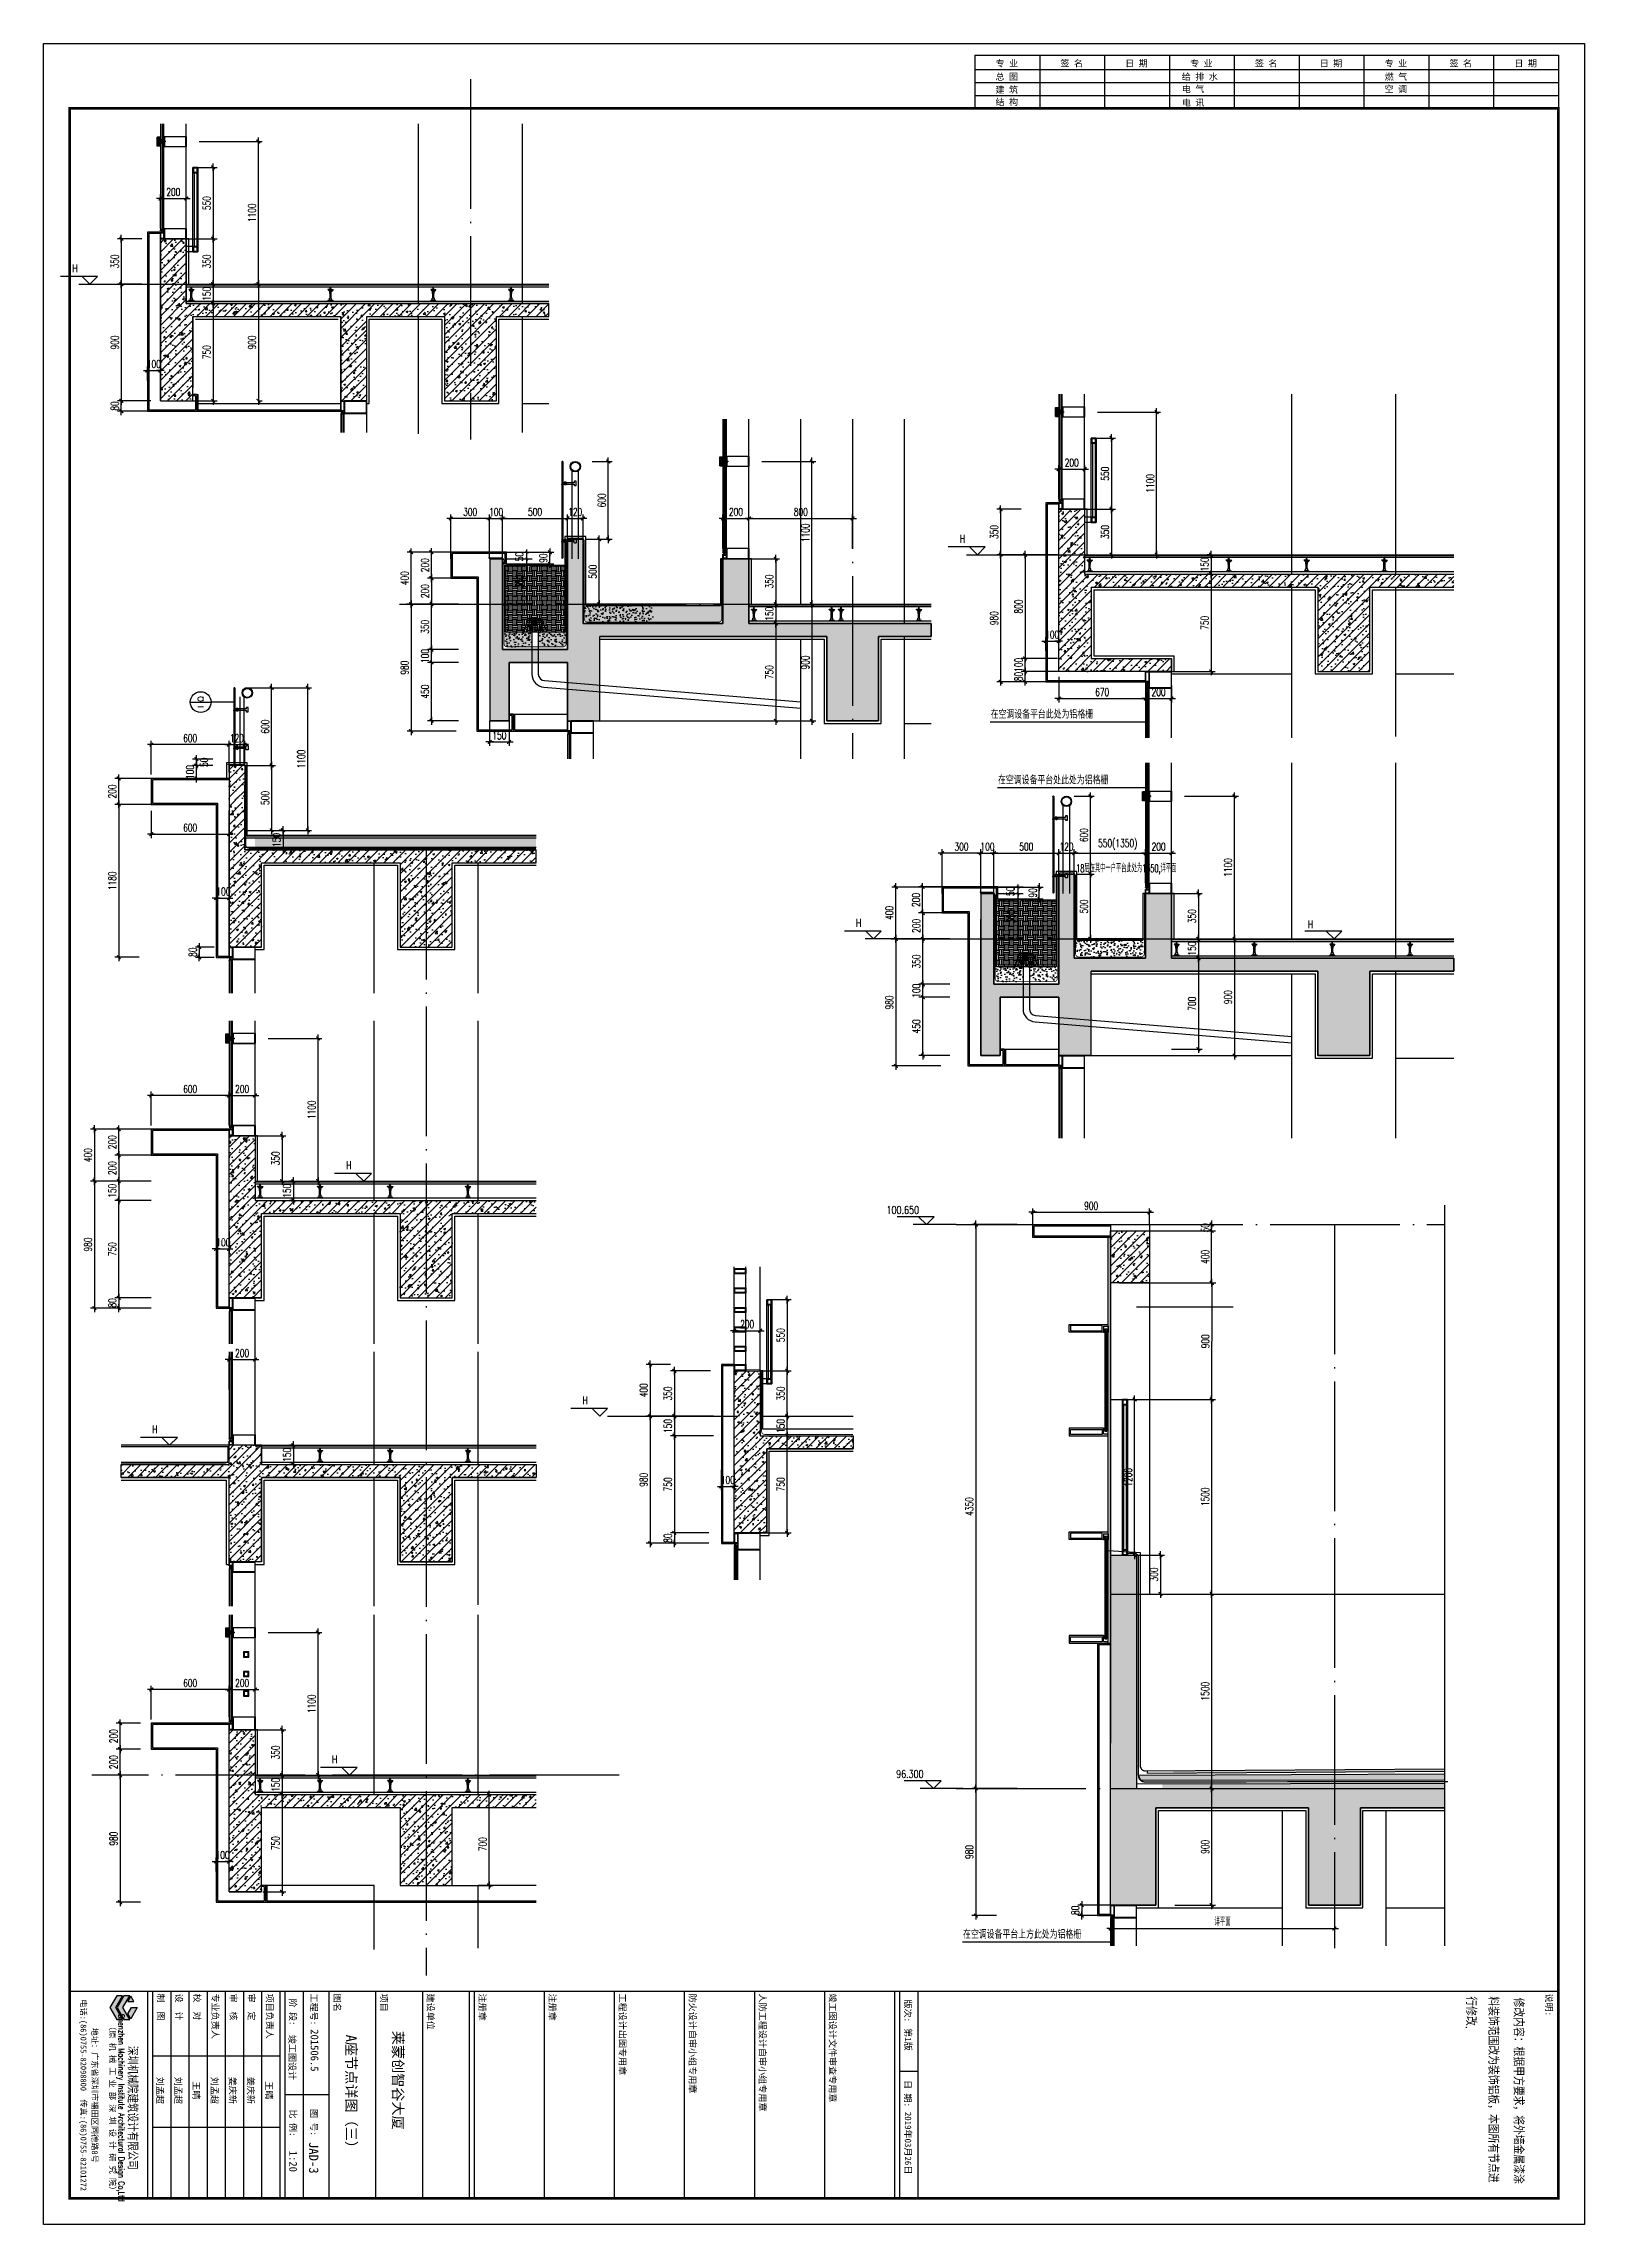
# Model space of a CAD drawing. Extents: x 1980812 to 2578970, y -669191 to 284498.
# Drawn here: x 2387331 to 2399211, y -408322 to -391502 of the extents above; entities that cross this region are included whole.
import ezdxf
from ezdxf.enums import TextEntityAlignment as Align

# ---------------------------------------------------------------- set-up
doc = ezdxf.new("R2010")
doc.units = 0
doc.header["$LTSCALE"] = 1000
doc.header["$MEASUREMENT"] = 0
for name, pattern in [('CENTER', [2, 1.25, -0.25, 0.25, -0.25]), ('DASH', [0.35, 0.25, -0.1]), ('DOTE', [2.42, 2, -0.2, 0.02, -0.2]), ('HIDDEN', [0.375, 0.25, -0.125]), ('HIDDEN2', [0.1875, 0.125, -0.0625])]:
    doc.linetypes.add(name, pattern=pattern)
for name, color, linetype in [('A-SECT-MBND-FINE', 252, 'Continuous'), ('A-SECT-MCUT', 1, 'Continuous'), ('A-SECT-MCUT-FINE', 137, 'Continuous'), ('BH', 191, 'Continuous'), ('DIM_ELEV', 3, 'Continuous'), ('DIM_IDEN', 3, 'Continuous'), ('DIM_LEAD', 3, 'Continuous'), ('DIM_SYMB', 3, 'Continuous'), ('dote', 1, 'DOTE'), ('ELEV-4-RAIL', 251, 'Continuous'), ('SF', 1, 'Continuous'), ('TEXT', 7, 'Continuous'), ('TK', 1, 'Continuous'), ('WALL', 4, 'Continuous'), ('WINDOW', 2, 'Continuous'), ('保温板', 20, 'Continuous'), ('可见看线', 63, 'Continuous'), ('建筑辅助线', 231, 'Continuous'), ('柱墙填充', 181, 'Continuous'), ('栏杆', 143, 'Continuous'), ('看线', 66, 'Continuous'), ('详细标注', 231, 'Continuous'), ('铝板', 31, 'Continuous'), ('防水卷材', 6, 'DASH'), ('面层', 31, 'Continuous')]:
    doc.layers.add(name, color=color, linetype=linetype)
doc.styles.add('_TCH_DIM_T3', font='SIMPLEX', dxfattribs={"width": 0.705882, "bigfont": 'GBCBIG'})
doc.styles.add('_TCH_LABEL', font='COMPLEX', dxfattribs={"bigfont": 'GBCBIG'})
doc.styles.add('DIM_FONT', font='SIMPLEX', dxfattribs={"width": 0.7, "bigfont": 'GBCBIG'})
doc.styles.add('FSJ-SHX', font='txtw.shx', dxfattribs={"width": 0.75, "bigfont": 'hztxtw.shx'})
doc.styles.add('HEITI', font='simplex.shx', dxfattribs={"width": 0.6, "bigfont": 'hztxt.shx'})
doc.styles.add('HZTXTW', font='txtw.shx', dxfattribs={"width": 0.6, "bigfont": 'hztxtw.shx'})
doc.styles.add('ROMANS', font='simplex_.ttf', dxfattribs={"width": 0.8, "height": 500})
doc.styles.add('SONGTI', font='NSimSun.ttf', dxfattribs={"width": 1.1})
doc.dimstyles.new('_TCH_ARCH&&20', dxfattribs={"dimtxt": 59.5, "dimasz": 20, "dimexe": 40, "dimexo": 4, "dimgap": 25.25, "dimtad": 1, "dimdec": 0, "dimzin": 0, "dimdsep": 46, "dimtxsty": '_TCH_DIM_T3', "dimblk": 'ARCHTICK', "dimcen": 0.09, "dimclrt": 7, "dimazin": 2, "dimtfac": 1, "dimtdec": 0, "dimtix": 1, "dimtmove": 2, "dimatfit": 3, "dimfxl": 1, "dimtolj": 1, "dimtzin": 0, "dimarcsym": 0})
doc.dimstyles.new('DIMN20', dxfattribs={"dimscale": 0.2, "dimtxt": 300, "dimasz": 1, "dimexe": 150, "dimexo": 0, "dimgap": 100, "dimtad": 1, "dimdec": 0, "dimzin": 0, "dimdsep": 46, "dimtxsty": 'DIM_FONT', "dimblk1": '_DIMX', "dimblk2": '_DIMX', "dimsah": 1, "dimcen": 0.09, "dimclrd": 256, "dimclre": 256, "dimclrt": 7, "dimadec": 0, "dimazin": 0, "dimtfac": 1, "dimtdec": 0, "dimtix": 1, "dimtmove": 2, "dimatfit": 3, "dimldrblk": '_DIMX', "dimfxl": 150, "dimtolj": 1, "dimtzin": 0, "dimarcsym": 0})
doc.dimstyles.new('DIMN20$TCH&&20', dxfattribs={"dimscale": 0.2, "dimtxt": 300, "dimasz": 1, "dimexe": 150, "dimexo": 0, "dimgap": 100, "dimtad": 1, "dimdec": 0, "dimzin": 0, "dimdsep": 46, "dimtxsty": 'DIM_FONT', "dimblk1": '_DIMX', "dimblk2": '_DIMX', "dimsah": 1, "dimcen": 0.09, "dimclrd": 256, "dimclre": 256, "dimclrt": 7, "dimadec": 0, "dimazin": 0, "dimtfac": 1, "dimtdec": 0, "dimtix": 1, "dimtmove": 2, "dimatfit": 3, "dimldrblk": '_DIMX', "dimfxl": 150, "dimtolj": 1, "dimtzin": 0, "dimarcsym": 0})
pattern_1 = [(45, (2364350.003, -527167.13), (-35.35534, 35.35534), []), (50, (2364350, -527167.13), (143.45204, -12.55043), [15, -165]), (355, (2364350, -527167.13), (-27.75027, 150.43843), [12, -132]), (100.4514, (2364361.96, -527168.18), (115.70188, 137.88791), [12.74804, -140.22842]), (46.1842, (2364350, -527127.13), (213.4482, -33.1038), [22.5, -247.5]), (96.6356, (2364367.8, -527129.9), (186.93254, 194.82357), [19.12206, -210.3426]), (351.1842, (2364350, -527127.13), (186.9324, 194.82372), [18, -198]), (21, (2364370, -527137.13), (119.38141, -80.52378), [15, -165]), (326, (2364370, -527137.13), (48.66307, 145.03001), [12, -132]), (71.4514, (2364379.95, -527143.84), (168.04453, 64.5061), [12.74804, -140.22842]), (37.5, (2364350.003, -527167.13), (2.431971, 66.57877), [0, -130.4, 0, -134, 0, -132.5]), (7.5, (2364350, -527167.13), (52.613907, 78.882342), [0, -76.4, 0, -127.4, 0, -50.5]), (327.5, (2364305.403, -527167.13), (106.764487, -4.510974), [0, -50, 0, -156, 0, -207]), (317.5, (2364285.4, -527167.13), (116.637234, 20.020996), [0, -65, 0, -103.6, 0, -147])]
pattern_2 = [(130, (5189869.59, -1104965.81), (-71.7260183, -6.2752135), [7.5, -82.5]), (185, (5189869.59, -1104965.81), (13.8751334, 75.2192134), [6, -66]), (79.5486, (5189863.61, -1104966.33), (-57.8509382, 68.9439542), [6.374019, -70.1142112]), (133.8158, (5189869.59, -1104945.81), (-106.7241049, -16.5519014), [11.25, -123.75]), (83.3644, (5189860.69, -1104947.19), (-93.4662706, 97.411787), [9.561029, -105.1713]), (188.8158, (5189869.59, -1104945.81), (-93.4661945, 97.41186), [9, -99]), (159, (5189859.59, -1104950.81), (-59.6907052, -40.2618891), [7.5, -82.5]), (214, (5189859.59, -1104950.81), (-24.3315332, 72.5150045), [6, -66]), (108.5486, (5189854.61, -1104954.16), (-84.0222629, 32.2530497), [6.374019, -70.1142112]), (142.5, (5189869.587, -1104965.808), (-1.21598553, 33.28938538), [0, -65.2, 0, -67, 0, -66.25]), (172.5, (5189869.587, -1104965.808), (-26.30695374, 39.4411712), [0, -38.2, 0, -63.7, 0, -25.25]), (212.5, (5189891.887, -1104965.808), (-53.38224362, -2.25548717), [0, -25, 0, -78, 0, -103.5]), (222.5, (5189901.887, -1104965.81), (-58.3186169, 10.0104982), [0, -32.5, 0, -51.8, 0, -73.5])]

msp = doc.modelspace()

# ---------------------------------------------------------------- texts
at = {"layer": 'DIM_IDEN', "color": 7, "style": '_TCH_LABEL'}
for s, width, p, p2 in [('a', 1.75, (2388509.5, -396574.1, 0), (2388573.9, -396574.1, 0)), ('-', 1.458333, (2388509.5, -396638.5, 0), (2388573.9, -396638.5, 0))]:
    msp.add_text(s, height=51.5, dxfattribs=dict(at, width=width)).set_placement(p, p2, align=Align.FIT)
at = {"layer": 'TEXT', "style": 'FSJ-SHX', "width": 0.75}
for s, p in [('H', (2387572.9, -393234.9, 0)), ('H', (2394416.2, -395321.4, 0)), ('H', (2393615.7, -398283.6, 0)), ('H', (2397099.3, -398294.1, 0)), ('H', (2389684.7, -400152.7, 0)), ('100.650', (2393955.7, -400497.8, 0)), ('H', (2391505.8, -401966.8, 0)), ('H', (2388187.9, -402189.5, 0)), ('H', (2389575.4, -404734.6, 0)), ('96.300', (2394010, -404847.8, 0))]:
    msp.add_text(s, height=60, dxfattribs=at).set_placement(p, align=Align.MIDDLE)
at = {"layer": 'TEXT', "style": 'FSJ-SHX'}
for s, width, p in [('在空调设备平台此处为铝格栅', 0.75, (2394633.1, -396707.3, 0)), ('在空调设备平台处此处为铝格栅', 0.75, (2394689.7, -397214.4, 0)), ('18层在其中一户平台此处为1350,详平面', 0.5, (2395293.1, -397892.9, 0)), ('在空调设备平台上方此处为铝格栅', 0.75, (2394420, -406117.5, 0))]:
    msp.add_text(s, height=60, dxfattribs=dict(at, width=width)).set_placement(p)
at = {"layer": 'TK', "style": 'SONGTI'}
for s, p in [('总 图', (2394670.6, -391782.6)), ('专 业', (2394670.6, -391679.1)), ('签 名', (2395170.6, -391679.1)), ('日 期', (2395670.6, -391679.1)), ('给 排 水', (2396106.3, -391782.6)), ('专 业', (2396170.6, -391679.1)), ('签 名', (2396670.6, -391679.1)), ('日 期', (2397170.6, -391679.1)), ('燃 气', (2397670.6, -391782.6)), ('专 业', (2397670.6, -391679.1)), ('签 名', (2398170.6, -391679.1)), ('日 期', (2398670.6, -391679.1)), ('建 筑', (2394670.6, -391882.6)), ('电 气', (2396106.3, -391877.4)), ('空 调', (2397670.6, -391877.4)), ('结 构', (2394670.6, -391977.4)), ('电 讯', (2396106.3, -391982.6))]:
    msp.add_text(s, height=50, dxfattribs=at).set_placement(p)
at = {"layer": 'TK'}
for s, height, style, p in [('电话:(86)0755-82098800  传真:(86)0755-82101272', 45.125, 'SONGTI', (2387615.7, -407325.5)), ('地址：广东省深圳市福田区同德路8号', 45.125, 'SONGTI', (2387702.9, -407325.5)), ('（原 机 械 工 业 部 深 圳 设 计 研 究 院）', 45.6, 'SONGTI', (2387839.4, -407426.4)), ('深圳机械院建筑设计有限公司', 70, 'HEITI', (2387978.4, -407422.9))]:
    msp.add_text(s, height=height, rotation=270, dxfattribs=dict(at, style=style)).set_placement(p, align=Align.CENTER)
at = {"layer": 'TK', "style": 'SONGTI'}
for s, p in [('制  图', (2388209.2, -406541.5)), ('设  计', (2388349.2, -406541.5)), ('校  对', (2388489.2, -406541.5)), ('专业负责人', (2388629.2, -406541.5)), ('审  核', (2388769.2, -406541.5)), ('审  定', (2388909.2, -406541.5)), ('项目负责人', (2389049.2, -406541.5)), ('工程号:', (2389389.7, -406541.5)), ('图名', (2389569.2, -406541.5)), ('项目', (2389929.2, -406541.5)), ('建设单位', (2390289.2, -406541.5)), ('注册章', (2390689.2, -406541.5)), ('注册章', (2391229.2, -406541.5)), ('工程设计出图专用章', (2391769.2, -406541.5)), ('防火设计自审小组专用章', (2392309.2, -406541.5)), ('人防工程设计自审小组专用章', (2392849.2, -406541.5)), ('竣工图设计文件审查专用章', (2393389.2, -406541.5)), ('版次:', (2393969.2, -406587.6)), ('说明:', (2398912.6, -406541.5)), ('日 期:', (2393969.2, -407208.4)), ('比 例:', (2389229.2, -407436.6))]:
    msp.add_text(s, height=50, rotation=270, dxfattribs=at).set_placement(p)
for s, p in [('阶 段:', (2389252.2, -406683.9)), ('图 号:', (2389415.9, -407535.2))]:
    msp.add_text(s, height=50, rotation=270, dxfattribs=at).set_placement(p, align=Align.MIDDLE_CENTER)
at = {"layer": 'TK', "color": 4, "style": 'HZTXTW', "width": 0.7}
for s, p in [('行修改.', (2398298.1, -406563.4)), ('料装饰范围改为装饰铝板，本图所有节点进', (2398469.2, -406563.4)), ('修改内容：根据甲方要求，将外墙金属漆涂', (2398664.5, -406573.1))]:
    msp.add_text(s, height=80, rotation=270, dxfattribs=at).set_placement(p)
at = {"layer": 'TK', "style": 'HEITI', "width": 0.7}
msp.add_text('Shenzhen Machinery Institute Architectural Design Co,Ltd', height=45.8, rotation=270, dxfattribs=at).set_placement((2387907.6, -407422.9), align=Align.CENTER)
at = {"layer": 'TK', "color": 4, "style": 'SONGTI'}
for s, height, p in [('201506.5', 60, (2389390.2, -406816.7)), ('莱蒙创智谷大厦', 80, (2390024, -406828.4))]:
    msp.add_text(s, height=height, rotation=270, dxfattribs=at).set_placement(p)
for tag, text, height, p in [('竣工图设计', '施工图', 50, (2389249.2, -407034.7)), ('A座节点详图（三）', '图纸名称', 80, (2389705, -407323.2)), ('第1版', '版次', 50, (2393998.1, -406895.7)), ('刘孟超', '姓名', 50, (2388229.8, -407288.5)), ('刘孟超', '姓名', 50, (2388369.8, -407288.5)), ('刘孟超', '姓名', 50, (2388649.8, -407288.5)), ('姜庆新', '姓名', 50, (2388789.8, -407288.5)), ('姜庆新', '姓名', 50, (2388929.8, -407288.5)), ('王晴', '姓名', 50, (2388509.8, -407288.5)), ('王晴', '姓名', 50, (2389069.8, -407288.5)), ('2019年03月26日', '日期', 50, (2393998.1, -407695.2)), ('JAD-3', 'JS-01', 72, (2389413.5, -407808.1))]:
    msp.add_attdef(tag, text=text, height=height, rotation=270, dxfattribs=at).set_placement(p, align=Align.MIDDLE)
msp.add_attdef('1:20', text='1:100', height=60, rotation=270, dxfattribs=at).set_placement((2389225, -407917.8), align=Align.RIGHT)

# ---------------------------------------------------------------- blocks, each defined once
blk = doc.blocks.new('M5x45_Pan')
at = {"color": 8, "linetype": 'HIDDEN'}
for p, q in [((0, 2), (45, 2)), ((44, -3), (44, 2)), ((0, -2), (45, -2))]:
    blk.add_line(p, q, dxfattribs=at)
at = {"color": 0, "linetype": 'ByBlock'}
blk.add_lwpolyline([(-1, -5), (0, -5), (0, 5), (-1, 5, 0.228537), (-2, 4, 0.349288), (-2, -4, 0.228537)], format="xyb", close=True, dxfattribs=at)
at = {"color": 8, "linetype": 'HIDDEN2'}
blk.add_lwpolyline([(-4, 1), (-2, 1), (-2, -1), (-4, -1)], dxfattribs=at)
at = {"color": 8, "linetype": 'ByBlock'}
blk.add_lwpolyline([(0, 2), (44, 2), (45, 2), (45, -2), (44, -3), (0, -3)], dxfattribs=at)
at = {"layer": 'TEXT', "color": 8, "linetype": 'CENTER'}
blk.add_line((48, 0), (-7, 0), dxfattribs=at)
at = {"layer": 'Defpoints', "color": 8, "style": 'ROMANS', "width": 0.8}
blk.add_text('M5x45', height=1, rotation=90, dxfattribs=at).set_placement((-1, 0), align=Align.MIDDLE)
blk = doc.blocks.new('A$C573D0ACE')
at = {"layer": '建筑辅助线'}
for p, q in [((-40, 89), (-40, 90)), ((-29, 89), (-40, 89)), ((-40, 89), (-29, 76)), ((-28, 6), (-40, 3)), ((-40, 0), (-40, 3)), ((0, 3), (-40, 3)), ((-11, 89), (-29, 89)), ((-29, 88), (-29, 89)), ((-11, 88), (-29, 88)), ((-29, 76), (-26, 72)), ((-26, 65), (-28, 88)), ((-28, 6), (-28, 21)), ((-12, 21), (-28, 21)), ((-12, 6), (-28, 6)), ((-14, 65), (-26, 65)), ((-26, 58), (-26, 65)), ((-14, 58), (-26, 58)), ((-24, 21), (-24, 58)), ((-16, 25), (-24, 26)), ((-16, 24), (-24, 25)), ((-16, 23), (-24, 24)), ((-16, 22), (-24, 23)), ((-16, 21), (-24, 22)), ((-22, 90), (-22, 105)), ((-18, 105), (-22, 105)), ((-22, 58), (-22, 65)), ((-21, 72), (-21, 88)), ((-20, 72), (-21, 72)), ((-20, 105), (-20, 110)), ((-20, 72), (-20, 88)), ((-18, 90), (-18, 105)), ((-18, 58), (-18, 65)), ((-16, 21), (-16, 58)), ((-14, 65), (-12, 88)), ((-11, 76), (-14, 72)), ((-14, 58), (-14, 65)), ((-12, 6), (-12, 21)), ((0, 3), (-12, 6)), ((-11, 88), (-11, 89)), ((-11, 89), (0, 89)), ((0, 89), (-11, 76)), ((0, 89), (0, 90)), ((0, 0), (0, 3))]:
    blk.add_line(p, q, dxfattribs=at)
blk = doc.blocks.new('_DIMX')
blk.add_line((-150, 0), (150, 0))
at = {"const_width": 50}
blk.add_lwpolyline([(-70, -70), (70, 70)], dxfattribs=at)
blk = doc.blocks.new('*D2438')
at = {"layer": 'Defpoints', "color": 0, "transparency": 16777216}
for p in [(2389061, -403757), (2389447, -403757), (2389061, -404857)]:
    blk.add_point(p, dxfattribs=at)
at = {"layer": '详细标注', "lineweight": -2, "transparency": 16777216}
for p, q in [((2389061, -403757), (2389477, -403757)), ((2389447, -404857), (2389447, -403757)), ((2389061, -404857), (2389477, -404857))]:
    blk.add_line(p, q, dxfattribs=at)
at = {"layer": '详细标注', "lineweight": -2, "transparency": 16777216, "xscale": 0.2, "yscale": 0.2, "zscale": 0.2}
for p, rotation in [((2389447, -403757), 90), ((2389447, -404857), 270)]:
    blk.add_blockref('_DIMX', p, dxfattribs=dict(at, rotation=rotation))
at = {"layer": '详细标注', "color": 7, "transparency": 16777216, "insert": (2389397, -404307), "char_height": 60, "attachment_point": 5, "rotation": 90, "style": 'DIM_FONT'}
blk.add_mtext('\\A1;1100', dxfattribs=at)
blk = doc.blocks.new('*D2439')
at = {"layer": 'Defpoints', "color": 0, "transparency": 16777216}
for p in [(2388961, -404197), (2388761, -404408, 0), (2388961, -404408, 0)]:
    blk.add_point(p, dxfattribs=at)
at = {"layer": '详细标注', "lineweight": -2, "transparency": 16777216}
for p, q in [((2388761, -404408), (2388761, -404167)), ((2388961, -404408), (2388961, -404167)), ((2388761, -404197), (2388961, -404197))]:
    blk.add_line(p, q, dxfattribs=at)
at = {"layer": '详细标注', "lineweight": -2, "transparency": 16777216, "xscale": 0.2, "yscale": 0.2, "zscale": 0.2, "rotation": 180}
blk.add_blockref('_DIMX', (2388761, -404197), dxfattribs=at)
at = {"layer": '详细标注', "lineweight": -2, "transparency": 16777216, "xscale": 0.2, "yscale": 0.2, "zscale": 0.2}
blk.add_blockref('_DIMX', (2388961, -404197), dxfattribs=at)
at = {"layer": '详细标注', "color": 7, "transparency": 16777216, "insert": (2388861, -404147), "char_height": 60, "attachment_point": 5, "style": 'DIM_FONT'}
blk.add_mtext('\\A1;200', dxfattribs=at)
blk = doc.blocks.new('*D2708')
at = {"layer": 'Defpoints', "color": 0, "transparency": 16777216}
for p in [(2388961, -404507, 0), (2388961, -404857, 0), (2389169, -404857)]:
    blk.add_point(p, dxfattribs=at)
at = {"layer": '详细标注', "lineweight": -2, "transparency": 16777216}
for p, q in [((2388961, -404507), (2389199, -404507)), ((2389169, -404507), (2389169, -404857)), ((2388961, -404857), (2389199, -404857))]:
    blk.add_line(p, q, dxfattribs=at)
at = {"layer": '详细标注', "lineweight": -2, "transparency": 16777216, "xscale": 0.2, "yscale": 0.2, "zscale": 0.2}
for p, rotation in [((2389169, -404507), 90), ((2389169, -404857), 270)]:
    blk.add_blockref('_DIMX', p, dxfattribs=dict(at, rotation=rotation))
at = {"layer": '详细标注', "color": 7, "transparency": 16777216, "insert": (2389119, -404682), "char_height": 60, "attachment_point": 5, "rotation": 90, "style": 'DIM_FONT'}
blk.add_mtext('\\A1;350', dxfattribs=at)
blk = doc.blocks.new('*D2440')
at = {"layer": 'Defpoints', "color": 0, "transparency": 16777216}
for p in [(2389169, -404857), (2389169, -405007), (2389169, -405007)]:
    blk.add_point(p, dxfattribs=at)
at = {"layer": '详细标注', "lineweight": -2, "transparency": 16777216}
for p, q in [((2389169, -404857), (2389139, -404857)), ((2389169, -404857), (2389169, -405007)), ((2389169, -405007), (2389139, -405007))]:
    blk.add_line(p, q, dxfattribs=at)
at = {"layer": '详细标注', "lineweight": -2, "transparency": 16777216, "xscale": 0.2, "yscale": 0.2, "zscale": 0.2}
for p, rotation in [((2389169, -404857), 90), ((2389169, -405007), 270)]:
    blk.add_blockref('_DIMX', p, dxfattribs=dict(at, rotation=rotation))
at = {"layer": '详细标注', "color": 7, "transparency": 16777216, "insert": (2389119, -404932), "char_height": 60, "attachment_point": 5, "rotation": 90, "style": 'DIM_FONT'}
blk.add_mtext('\\A1;150', dxfattribs=at)
blk = doc.blocks.new('*D2441')
at = {"layer": 'Defpoints', "color": 0, "transparency": 16777216}
for p in [(2388077, -404857, 0), (2387920, -405837), (2388077, -405837)]:
    blk.add_point(p, dxfattribs=at)
at = {"layer": '详细标注', "lineweight": -2, "transparency": 16777216}
for p, q in [((2388077, -404857), (2387890, -404857)), ((2387920, -404857), (2387920, -405837)), ((2388077, -405837), (2387890, -405837))]:
    blk.add_line(p, q, dxfattribs=at)
at = {"layer": '详细标注', "lineweight": -2, "transparency": 16777216, "xscale": 0.2, "yscale": 0.2, "zscale": 0.2}
for p, rotation in [((2387920, -404857), 90), ((2387920, -405837), 270)]:
    blk.add_blockref('_DIMX', p, dxfattribs=dict(at, rotation=rotation))
at = {"layer": '详细标注', "color": 7, "transparency": 16777216, "insert": (2387870, -405347), "char_height": 60, "attachment_point": 5, "rotation": 90, "style": 'DIM_FONT'}
blk.add_mtext('\\A1;980', dxfattribs=at)
blk = doc.blocks.new('*D2442')
at = {"layer": 'Defpoints', "color": 0, "transparency": 16777216}
for p in [(2388161, -404197), (2388161, -404427), (2388761, -404408, 0)]:
    blk.add_point(p, dxfattribs=at)
at = {"layer": '详细标注', "lineweight": -2, "transparency": 16777216}
for p, q in [((2388161, -404427), (2388161, -404167)), ((2388761, -404408), (2388761, -404167)), ((2388761, -404197), (2388161, -404197))]:
    blk.add_line(p, q, dxfattribs=at)
at = {"layer": '详细标注', "lineweight": -2, "transparency": 16777216, "xscale": 0.2, "yscale": 0.2, "zscale": 0.2, "rotation": 180}
blk.add_blockref('_DIMX', (2388161, -404197), dxfattribs=at)
at = {"layer": '详细标注', "lineweight": -2, "transparency": 16777216, "xscale": 0.2, "yscale": 0.2, "zscale": 0.2}
blk.add_blockref('_DIMX', (2388761, -404197), dxfattribs=at)
at = {"layer": '详细标注', "color": 7, "transparency": 16777216, "insert": (2388461, -404147), "char_height": 60, "attachment_point": 5, "style": 'DIM_FONT'}
blk.add_mtext('\\A1;600', dxfattribs=at)
blk = doc.blocks.new('*D2443')
at = {"layer": 'Defpoints', "color": 0, "transparency": 16777216}
for p in [(2389061, -399175), (2389447, -399175), (2389061, -400275)]:
    blk.add_point(p, dxfattribs=at)
at = {"layer": '详细标注', "lineweight": -2, "transparency": 16777216}
for p, q in [((2389061, -399175), (2389477, -399175)), ((2389447, -400275), (2389447, -399175)), ((2389061, -400275), (2389477, -400275))]:
    blk.add_line(p, q, dxfattribs=at)
at = {"layer": '详细标注', "lineweight": -2, "transparency": 16777216, "xscale": 0.2, "yscale": 0.2, "zscale": 0.2}
for p, rotation in [((2389447, -399175), 90), ((2389447, -400275), 270)]:
    blk.add_blockref('_DIMX', p, dxfattribs=dict(at, rotation=rotation))
at = {"layer": '详细标注', "color": 7, "transparency": 16777216, "insert": (2389397, -399725), "char_height": 60, "attachment_point": 5, "rotation": 90, "style": 'DIM_FONT'}
blk.add_mtext('\\A1;1100', dxfattribs=at)
blk = doc.blocks.new('*D2444')
at = {"layer": 'Defpoints', "color": 0, "transparency": 16777216}
for p in [(2388961, -399615), (2388761, -399845), (2388961, -399845, 0)]:
    blk.add_point(p, dxfattribs=at)
at = {"layer": '详细标注', "lineweight": -2, "transparency": 16777216}
for p, q in [((2388761, -399845), (2388761, -399585)), ((2388761, -399615), (2388961, -399615)), ((2388961, -399845), (2388961, -399585))]:
    blk.add_line(p, q, dxfattribs=at)
at = {"layer": '详细标注', "lineweight": -2, "transparency": 16777216, "xscale": 0.2, "yscale": 0.2, "zscale": 0.2, "rotation": 180}
blk.add_blockref('_DIMX', (2388761, -399615), dxfattribs=at)
at = {"layer": '详细标注', "lineweight": -2, "transparency": 16777216, "xscale": 0.2, "yscale": 0.2, "zscale": 0.2}
blk.add_blockref('_DIMX', (2388961, -399615), dxfattribs=at)
at = {"layer": '详细标注', "color": 7, "transparency": 16777216, "insert": (2388861, -399565), "char_height": 60, "attachment_point": 5, "style": 'DIM_FONT'}
blk.add_mtext('\\A1;200', dxfattribs=at)
blk = doc.blocks.new('*D2709')
at = {"layer": 'Defpoints', "color": 0, "transparency": 16777216}
for p in [(2388961, -399925, 0), (2388961, -400275, 0), (2389169, -400275)]:
    blk.add_point(p, dxfattribs=at)
at = {"layer": '详细标注', "lineweight": -2, "transparency": 16777216}
for p, q in [((2388961, -399925), (2389199, -399925)), ((2389169, -399925), (2389169, -400275)), ((2388961, -400275), (2389199, -400275))]:
    blk.add_line(p, q, dxfattribs=at)
at = {"layer": '详细标注', "lineweight": -2, "transparency": 16777216, "xscale": 0.2, "yscale": 0.2, "zscale": 0.2}
for p, rotation in [((2389169, -399925), 90), ((2389169, -400275), 270)]:
    blk.add_blockref('_DIMX', p, dxfattribs=dict(at, rotation=rotation))
at = {"layer": '详细标注', "color": 7, "transparency": 16777216, "insert": (2389119, -400100), "char_height": 60, "attachment_point": 5, "rotation": 90, "style": 'DIM_FONT'}
blk.add_mtext('\\A1;350', dxfattribs=at)
blk = doc.blocks.new('*D2445')
at = {"layer": 'Defpoints', "color": 0, "transparency": 16777216}
for p in [(2389257, -400275), (2389257, -400425), (2389257, -400425)]:
    blk.add_point(p, dxfattribs=at)
at = {"layer": '详细标注', "lineweight": -2, "transparency": 16777216}
for p, q in [((2389257, -400275), (2389227, -400275)), ((2389257, -400275), (2389257, -400425)), ((2389257, -400425), (2389227, -400425))]:
    blk.add_line(p, q, dxfattribs=at)
at = {"layer": '详细标注', "lineweight": -2, "transparency": 16777216, "xscale": 0.2, "yscale": 0.2, "zscale": 0.2}
for p, rotation in [((2389257, -400275), 90), ((2389257, -400425), 270)]:
    blk.add_blockref('_DIMX', p, dxfattribs=dict(at, rotation=rotation))
at = {"layer": '详细标注', "color": 7, "transparency": 16777216, "insert": (2389207, -400350), "char_height": 60, "attachment_point": 5, "rotation": 90, "style": 'DIM_FONT'}
blk.add_mtext('\\A1;150', dxfattribs=at)
blk = doc.blocks.new('*D2407')
at = {"layer": 'Defpoints', "color": 0, "transparency": 16777216}
for p in [(2387910, -400425), (2388161, -400425), (2388161, -401175)]:
    blk.add_point(p, dxfattribs=at)
at = {"layer": '详细标注', "lineweight": -2, "transparency": 16777216}
for p, q in [((2388161, -400425), (2387880, -400425)), ((2387910, -401175), (2387910, -400425)), ((2388161, -401175), (2387880, -401175))]:
    blk.add_line(p, q, dxfattribs=at)
at = {"layer": '详细标注', "lineweight": -2, "transparency": 16777216, "xscale": 0.2, "yscale": 0.2, "zscale": 0.2}
for p, rotation in [((2387910, -400425), 90), ((2387910, -401175), 270)]:
    blk.add_blockref('_DIMX', p, dxfattribs=dict(at, rotation=rotation))
at = {"layer": '详细标注', "color": 7, "transparency": 16777216, "insert": (2387860, -400800), "char_height": 60, "attachment_point": 5, "rotation": 90, "style": 'DIM_FONT'}
blk.add_mtext('\\A1;750', dxfattribs=at)
blk = doc.blocks.new('*D2408')
at = {"layer": 'Defpoints', "color": 0, "transparency": 16777216}
for p in [(2388161, -400275), (2387910, -400425), (2388161, -400425)]:
    blk.add_point(p, dxfattribs=at)
at = {"layer": '详细标注', "lineweight": -2, "transparency": 16777216}
for p, q in [((2388161, -400275), (2387880, -400275)), ((2387910, -400275), (2387910, -400425)), ((2388161, -400425), (2387880, -400425))]:
    blk.add_line(p, q, dxfattribs=at)
at = {"layer": '详细标注', "lineweight": -2, "transparency": 16777216, "xscale": 0.2, "yscale": 0.2, "zscale": 0.2}
for p, rotation in [((2387910, -400275), 90), ((2387910, -400425), 270)]:
    blk.add_blockref('_DIMX', p, dxfattribs=dict(at, rotation=rotation))
at = {"layer": '详细标注', "color": 7, "transparency": 16777216, "insert": (2387860, -400350), "char_height": 60, "attachment_point": 5, "rotation": 90, "style": 'DIM_FONT'}
blk.add_mtext('\\A1;150', dxfattribs=at)
blk = doc.blocks.new('*D2409')
at = {"layer": 'Defpoints', "color": 0, "transparency": 16777216}
for p in [(2387880, -399875, 0), (2387723, -400275), (2387880, -400275)]:
    blk.add_point(p, dxfattribs=at)
at = {"layer": '详细标注', "lineweight": -2, "transparency": 16777216}
for p, q in [((2387880, -399875), (2387693, -399875)), ((2387723, -399875), (2387723, -400275)), ((2387880, -400275), (2387693, -400275))]:
    blk.add_line(p, q, dxfattribs=at)
at = {"layer": '详细标注', "lineweight": -2, "transparency": 16777216, "xscale": 0.2, "yscale": 0.2, "zscale": 0.2}
for p, rotation in [((2387723, -399875), 90), ((2387723, -400275), 270)]:
    blk.add_blockref('_DIMX', p, dxfattribs=dict(at, rotation=rotation))
at = {"layer": '详细标注', "color": 7, "transparency": 16777216, "insert": (2387673, -400075), "char_height": 60, "attachment_point": 5, "rotation": 90, "style": 'DIM_FONT'}
blk.add_mtext('\\A1;400', dxfattribs=at)
blk = doc.blocks.new('*D2410')
at = {"layer": 'Defpoints', "color": 0, "transparency": 16777216}
for p in [(2387880, -400275), (2387723, -401255), (2387880, -401255)]:
    blk.add_point(p, dxfattribs=at)
at = {"layer": '详细标注', "lineweight": -2, "transparency": 16777216}
for p, q in [((2387880, -400275), (2387693, -400275)), ((2387723, -400275), (2387723, -401255)), ((2387880, -401255), (2387693, -401255))]:
    blk.add_line(p, q, dxfattribs=at)
at = {"layer": '详细标注', "lineweight": -2, "transparency": 16777216, "xscale": 0.2, "yscale": 0.2, "zscale": 0.2}
for p, rotation in [((2387723, -400275), 90), ((2387723, -401255), 270)]:
    blk.add_blockref('_DIMX', p, dxfattribs=dict(at, rotation=rotation))
at = {"layer": '详细标注', "color": 7, "transparency": 16777216, "insert": (2387673, -400765), "char_height": 60, "attachment_point": 5, "rotation": 90, "style": 'DIM_FONT'}
blk.add_mtext('\\A1;980', dxfattribs=at)
blk = doc.blocks.new('*D2411')
at = {"layer": 'Defpoints', "color": 0, "transparency": 16777216}
for p in [(2388161, -399615), (2388161, -399845), (2388761, -399845)]:
    blk.add_point(p, dxfattribs=at)
at = {"layer": '详细标注', "lineweight": -2, "transparency": 16777216}
for p, q in [((2388161, -399845), (2388161, -399585)), ((2388761, -399615), (2388161, -399615)), ((2388761, -399845), (2388761, -399585))]:
    blk.add_line(p, q, dxfattribs=at)
at = {"layer": '详细标注', "lineweight": -2, "transparency": 16777216, "xscale": 0.2, "yscale": 0.2, "zscale": 0.2, "rotation": 180}
blk.add_blockref('_DIMX', (2388161, -399615), dxfattribs=at)
at = {"layer": '详细标注', "lineweight": -2, "transparency": 16777216, "xscale": 0.2, "yscale": 0.2, "zscale": 0.2}
blk.add_blockref('_DIMX', (2388761, -399615), dxfattribs=at)
at = {"layer": '详细标注', "color": 7, "transparency": 16777216, "insert": (2388461, -399565), "char_height": 60, "attachment_point": 5, "style": 'DIM_FONT'}
blk.add_mtext('\\A1;600', dxfattribs=at)
blk = doc.blocks.new('*D2412')
at = {"layer": 'Defpoints', "color": 0, "transparency": 16777216}
for p in [(2388961, -401652), (2388761, -401882), (2388961, -401882, 0)]:
    blk.add_point(p, dxfattribs=at)
at = {"layer": '详细标注', "lineweight": -2, "transparency": 16777216}
for p, q in [((2388761, -401882), (2388761, -401622)), ((2388761, -401652), (2388961, -401652)), ((2388961, -401882), (2388961, -401622))]:
    blk.add_line(p, q, dxfattribs=at)
at = {"layer": '详细标注', "lineweight": -2, "transparency": 16777216, "xscale": 0.2, "yscale": 0.2, "zscale": 0.2, "rotation": 180}
blk.add_blockref('_DIMX', (2388761, -401652), dxfattribs=at)
at = {"layer": '详细标注', "lineweight": -2, "transparency": 16777216, "xscale": 0.2, "yscale": 0.2, "zscale": 0.2}
blk.add_blockref('_DIMX', (2388961, -401652), dxfattribs=at)
at = {"layer": '详细标注', "color": 7, "transparency": 16777216, "insert": (2388861, -401602), "char_height": 60, "attachment_point": 5, "style": 'DIM_FONT'}
blk.add_mtext('\\A1;200', dxfattribs=at)
blk = doc.blocks.new('*D2413')
at = {"layer": 'Defpoints', "color": 0, "transparency": 16777216}
for p in [(2389257, -402312), (2389257, -402462), (2389257, -402462)]:
    blk.add_point(p, dxfattribs=at)
at = {"layer": '详细标注', "lineweight": -2, "transparency": 16777216}
for p, q in [((2389257, -402312), (2389227, -402312)), ((2389257, -402312), (2389257, -402462)), ((2389257, -402462), (2389227, -402462))]:
    blk.add_line(p, q, dxfattribs=at)
at = {"layer": '详细标注', "lineweight": -2, "transparency": 16777216, "xscale": 0.2, "yscale": 0.2, "zscale": 0.2}
for p, rotation in [((2389257, -402312), 90), ((2389257, -402462), 270)]:
    blk.add_blockref('_DIMX', p, dxfattribs=dict(at, rotation=rotation))
at = {"layer": '详细标注', "color": 7, "transparency": 16777216, "insert": (2389207, -402387), "char_height": 60, "attachment_point": 5, "rotation": 90, "style": 'DIM_FONT'}
blk.add_mtext('\\A1;150', dxfattribs=at)
blk = doc.blocks.new('*D2414')
at = {"layer": 'Defpoints', "color": 0, "transparency": 16777216}
for p in [(2392856, -401429), (2392656, -401659), (2392856, -401659, 0)]:
    blk.add_point(p, dxfattribs=at)
at = {"layer": '详细标注', "lineweight": -2, "transparency": 16777216}
for p, q in [((2392656, -401659), (2392656, -401399)), ((2392657, -401429), (2392856, -401429)), ((2392856, -401659), (2392856, -401399))]:
    blk.add_line(p, q, dxfattribs=at)
at = {"layer": '详细标注', "lineweight": -2, "transparency": 16777216, "xscale": 0.2, "yscale": 0.2, "zscale": 0.2, "rotation": 180}
blk.add_blockref('_DIMX', (2392656, -401429), dxfattribs=at)
at = {"layer": '详细标注', "lineweight": -2, "transparency": 16777216, "xscale": 0.2, "yscale": 0.2, "zscale": 0.2}
blk.add_blockref('_DIMX', (2392856, -401429), dxfattribs=at)
at = {"layer": '详细标注', "color": 7, "transparency": 16777216, "insert": (2392756, -401379), "char_height": 60, "attachment_point": 5, "style": 'DIM_FONT'}
blk.add_mtext('\\A1;200', dxfattribs=at)
blk = doc.blocks.new('*D2415')
at = {"layer": 'Defpoints', "color": 0, "transparency": 16777216}
for p in [(2392472, -402089, 0), (2392194, -402239), (2392497, -402239, 0)]:
    blk.add_point(p, dxfattribs=at)
at = {"layer": '详细标注', "lineweight": -2, "transparency": 16777216}
for p, q in [((2392472, -402089), (2392164, -402089)), ((2392194, -402090), (2392194, -402239)), ((2392497, -402239), (2392164, -402239))]:
    blk.add_line(p, q, dxfattribs=at)
at = {"layer": '详细标注', "lineweight": -2, "transparency": 16777216, "xscale": 0.2, "yscale": 0.2, "zscale": 0.2}
for p, rotation in [((2392194, -402089), 90), ((2392194, -402239), 270)]:
    blk.add_blockref('_DIMX', p, dxfattribs=dict(at, rotation=rotation))
at = {"layer": '详细标注', "color": 7, "transparency": 16777216, "insert": (2392144, -402164), "char_height": 60, "attachment_point": 5, "rotation": 90, "style": 'DIM_FONT'}
blk.add_mtext('\\A1;150', dxfattribs=at)
blk = doc.blocks.new('*D2416')
at = {"layer": 'Defpoints', "color": 0, "transparency": 16777216}
for p in [(2392446, -402239), (2392194, -402989), (2392446, -402989)]:
    blk.add_point(p, dxfattribs=at)
at = {"layer": '详细标注', "lineweight": -2, "transparency": 16777216}
for p, q in [((2392446, -402239), (2392164, -402239)), ((2392194, -402240), (2392194, -402989)), ((2392446, -402989), (2392164, -402989))]:
    blk.add_line(p, q, dxfattribs=at)
at = {"layer": '详细标注', "lineweight": -2, "transparency": 16777216, "xscale": 0.2, "yscale": 0.2, "zscale": 0.2}
for p, rotation in [((2392194, -402239), 90), ((2392194, -402989), 270)]:
    blk.add_blockref('_DIMX', p, dxfattribs=dict(at, rotation=rotation))
at = {"layer": '详细标注', "color": 7, "transparency": 16777216, "insert": (2392144, -402614), "char_height": 60, "attachment_point": 5, "rotation": 90, "style": 'DIM_FONT'}
blk.add_mtext('\\A1;750', dxfattribs=at)
blk = doc.blocks.new('*D2417')
at = {"layer": 'Defpoints', "color": 0, "transparency": 16777216}
for p in [(2392164, -401689), (2392007, -402089), (2392164, -402089)]:
    blk.add_point(p, dxfattribs=at)
at = {"layer": '详细标注', "lineweight": -2, "transparency": 16777216}
for p, q in [((2392164, -401689), (2391977, -401689)), ((2392007, -401690), (2392007, -402089)), ((2392164, -402089), (2391977, -402089))]:
    blk.add_line(p, q, dxfattribs=at)
at = {"layer": '详细标注', "lineweight": -2, "transparency": 16777216, "xscale": 0.2, "yscale": 0.2, "zscale": 0.2}
for p, rotation in [((2392007, -401689), 90), ((2392007, -402089), 270)]:
    blk.add_blockref('_DIMX', p, dxfattribs=dict(at, rotation=rotation))
at = {"layer": '详细标注', "color": 7, "transparency": 16777216, "insert": (2391957, -401889), "char_height": 60, "attachment_point": 5, "rotation": 90, "style": 'DIM_FONT'}
blk.add_mtext('\\A1;400', dxfattribs=at)
blk = doc.blocks.new('*D2418')
at = {"layer": 'Defpoints', "color": 0, "transparency": 16777216}
for p in [(2392164, -402089), (2392007, -403069), (2392164, -403069)]:
    blk.add_point(p, dxfattribs=at)
at = {"layer": '详细标注', "lineweight": -2, "transparency": 16777216}
for p, q in [((2392164, -402089), (2391977, -402089)), ((2392007, -402090), (2392007, -403069)), ((2392164, -403069), (2391977, -403069))]:
    blk.add_line(p, q, dxfattribs=at)
at = {"layer": '详细标注', "lineweight": -2, "transparency": 16777216, "xscale": 0.2, "yscale": 0.2, "zscale": 0.2}
for p, rotation in [((2392007, -402089), 90), ((2392007, -403069), 270)]:
    blk.add_blockref('_DIMX', p, dxfattribs=dict(at, rotation=rotation))
at = {"layer": '详细标注', "color": 7, "transparency": 16777216, "insert": (2391957, -402579), "char_height": 60, "attachment_point": 5, "rotation": 90, "style": 'DIM_FONT'}
blk.add_mtext('\\A1;980', dxfattribs=at)
blk = doc.blocks.new('*D2693')
at = {"layer": 'Defpoints', "color": 0, "transparency": 16777216}
for p in [(2390480, -405007, 0), (2390766, -405007), (2390480, -405707, 0)]:
    blk.add_point(p, dxfattribs=at)
at = {"layer": '详细标注', "linetype": 'ByBlock', "lineweight": -2, "transparency": 16777216}
for p, q in [((2390480, -405007), (2390796, -405007)), ((2390480, -405707), (2390796, -405707))]:
    blk.add_line(p, q, dxfattribs=at)
at = {"layer": '详细标注', "lineweight": -2, "transparency": 16777216}
blk.add_line((2390766, -405707), (2390766, -405007), dxfattribs=at)
at = {"layer": '详细标注', "lineweight": -2, "transparency": 16777216, "xscale": 0.2, "yscale": 0.2, "zscale": 0.2}
for p, rotation in [((2390766, -405007), 90), ((2390766, -405707), 270)]:
    blk.add_blockref('_DIMX', p, dxfattribs=dict(at, rotation=rotation))
at = {"layer": '详细标注', "color": 7, "transparency": 16777216, "insert": (2390716, -405389), "char_height": 60, "attachment_point": 5, "rotation": 90, "style": 'DIM_FONT'}
blk.add_mtext('\\A1;700', dxfattribs=at)
blk = doc.blocks.new('*D2376')
at = {"layer": 'Defpoints', "color": 0, "transparency": 16777216}
for p in [(2388981, -396470), (2389367, -396470), (2388981, -397570)]:
    blk.add_point(p, dxfattribs=at)
at = {"layer": '详细标注', "lineweight": -2, "transparency": 16777216}
for p, q in [((2388981, -396470), (2389397, -396470)), ((2389367, -397569), (2389367, -396470)), ((2388981, -397570), (2389397, -397570))]:
    blk.add_line(p, q, dxfattribs=at)
at = {"layer": '详细标注', "lineweight": -2, "transparency": 16777216, "xscale": 0.2, "yscale": 0.2, "zscale": 0.2}
for p, rotation in [((2389367, -396470), 90), ((2389367, -397570), 270)]:
    blk.add_blockref('_DIMX', p, dxfattribs=dict(at, rotation=rotation))
at = {"layer": '详细标注', "color": 7, "transparency": 16777216, "insert": (2389317, -397020), "char_height": 60, "attachment_point": 5, "rotation": 90, "style": 'DIM_FONT'}
blk.add_mtext('\\A1;1100', dxfattribs=at)
blk = doc.blocks.new('*D2377')
at = {"layer": 'Defpoints', "color": 0, "transparency": 16777216}
for p in [(2388881, -397070), (2388881, -397570, 0), (2389089, -397570)]:
    blk.add_point(p, dxfattribs=at)
at = {"layer": '详细标注', "lineweight": -2, "transparency": 16777216}
for p, q in [((2388881, -397070), (2389119, -397070)), ((2389089, -397070), (2389089, -397569)), ((2388881, -397570), (2389119, -397570))]:
    blk.add_line(p, q, dxfattribs=at)
at = {"layer": '详细标注', "lineweight": -2, "transparency": 16777216, "xscale": 0.2, "yscale": 0.2, "zscale": 0.2}
for p, rotation in [((2389089, -397070), 90), ((2389089, -397570), 270)]:
    blk.add_blockref('_DIMX', p, dxfattribs=dict(at, rotation=rotation))
at = {"layer": '详细标注', "color": 7, "transparency": 16777216, "insert": (2389039, -397320), "char_height": 60, "attachment_point": 5, "rotation": 90, "style": 'DIM_FONT'}
blk.add_mtext('\\A1;500', dxfattribs=at)
blk = doc.blocks.new('*D2378')
at = {"layer": 'Defpoints', "color": 0, "transparency": 16777216}
for p in [(2389177, -397569), (2389177, -397720), (2389177, -397720)]:
    blk.add_point(p, dxfattribs=at)
at = {"layer": '详细标注', "lineweight": -2, "transparency": 16777216}
for p, q in [((2389177, -397569), (2389147, -397569)), ((2389177, -397569), (2389177, -397719)), ((2389177, -397720), (2389147, -397720))]:
    blk.add_line(p, q, dxfattribs=at)
at = {"layer": '详细标注', "lineweight": -2, "transparency": 16777216, "xscale": 0.2, "yscale": 0.2, "zscale": 0.2}
for p, rotation in [((2389177, -397569), 90), ((2389177, -397720), 270)]:
    blk.add_blockref('_DIMX', p, dxfattribs=dict(at, rotation=rotation))
at = {"layer": '详细标注', "color": 7, "transparency": 16777216, "insert": (2389127, -397644), "char_height": 60, "attachment_point": 5, "rotation": 90, "style": 'DIM_FONT'}
blk.add_mtext('\\A1;150', dxfattribs=at)
blk = doc.blocks.new('*D2364')
at = {"layer": 'Defpoints', "color": 0, "transparency": 16777216}
for p in [(2388881, -396470), (2389089, -396470), (2388901, -397070)]:
    blk.add_point(p, dxfattribs=at)
at = {"layer": '详细标注', "lineweight": -2, "transparency": 16777216}
for p, q in [((2388881, -396470), (2389119, -396470)), ((2389089, -397069), (2389089, -396470)), ((2388901, -397070), (2389119, -397070))]:
    blk.add_line(p, q, dxfattribs=at)
at = {"layer": '详细标注', "lineweight": -2, "transparency": 16777216, "xscale": 0.2, "yscale": 0.2, "zscale": 0.2}
for p, rotation in [((2389089, -396470), 90), ((2389089, -397070), 270)]:
    blk.add_blockref('_DIMX', p, dxfattribs=dict(at, rotation=rotation))
at = {"layer": '详细标注', "color": 7, "transparency": 16777216, "insert": (2389039, -396770), "char_height": 60, "attachment_point": 5, "rotation": 90, "style": 'DIM_FONT'}
blk.add_mtext('\\A1;600', dxfattribs=at)
blk = doc.blocks.new('*D2340')
at = {"layer": 'Defpoints', "color": 0, "transparency": 16777216}
for p in [(2394110, -398757), (2394319, -398757, 0), (2394319, -398857)]:
    blk.add_point(p, dxfattribs=at)
at = {"layer": '详细标注', "lineweight": -2, "transparency": 16777216}
for p, q in [((2394319, -398757), (2394080, -398757)), ((2394110, -398756), (2394110, -398756)), ((2394110, -398857), (2394110, -398757)), ((2394319, -398857), (2394080, -398857)), ((2394110, -398857), (2394110, -398857))]:
    blk.add_line(p, q, dxfattribs=at)
at = {"layer": '详细标注', "lineweight": -2, "transparency": 16777216, "xscale": 0.2, "yscale": 0.2, "zscale": 0.2}
for p, rotation in [((2394110, -398757), 270), ((2394110, -398857), 90)]:
    blk.add_blockref('_DIMX', p, dxfattribs=dict(at, rotation=rotation))
at = {"layer": '详细标注', "color": 7, "transparency": 16777216, "insert": (2394060, -398807), "char_height": 60, "attachment_point": 5, "rotation": 90, "style": 'DIM_FONT'}
blk.add_mtext('\\A1;100', dxfattribs=at)
blk = doc.blocks.new('*D2341')
at = {"layer": 'Defpoints', "color": 0, "transparency": 16777216}
for p in [(2394110, -398407), (2394319, -398407, 0), (2394319, -398757)]:
    blk.add_point(p, dxfattribs=at)
at = {"layer": '详细标注', "lineweight": -2, "transparency": 16777216}
for p, q in [((2394319, -398407), (2394080, -398407)), ((2394110, -398756), (2394110, -398407)), ((2394319, -398757), (2394080, -398757))]:
    blk.add_line(p, q, dxfattribs=at)
at = {"layer": '详细标注', "lineweight": -2, "transparency": 16777216, "xscale": 0.2, "yscale": 0.2, "zscale": 0.2}
for p, rotation in [((2394110, -398407), 90), ((2394110, -398757), 270)]:
    blk.add_blockref('_DIMX', p, dxfattribs=dict(at, rotation=rotation))
at = {"layer": '详细标注', "color": 7, "transparency": 16777216, "insert": (2394060, -398582), "char_height": 60, "attachment_point": 5, "rotation": 90, "style": 'DIM_FONT'}
blk.add_mtext('\\A1;350', dxfattribs=at)
blk = doc.blocks.new('*D2342')
at = {"layer": 'Defpoints', "color": 0, "transparency": 16777216}
for p in [(2394110, -398857), (2394319, -398857), (2394319, -399307)]:
    blk.add_point(p, dxfattribs=at)
at = {"layer": '详细标注', "lineweight": -2, "transparency": 16777216}
for p, q in [((2394319, -398857), (2394080, -398857)), ((2394110, -399306), (2394110, -398857)), ((2394319, -399307), (2394080, -399307))]:
    blk.add_line(p, q, dxfattribs=at)
at = {"layer": '详细标注', "lineweight": -2, "transparency": 16777216, "xscale": 0.2, "yscale": 0.2, "zscale": 0.2}
for p, rotation in [((2394110, -398857), 90), ((2394110, -399307), 270)]:
    blk.add_blockref('_DIMX', p, dxfattribs=dict(at, rotation=rotation))
at = {"layer": '详细标注', "color": 7, "transparency": 16777216, "insert": (2394060, -399082), "char_height": 60, "attachment_point": 5, "rotation": 90, "style": 'DIM_FONT'}
blk.add_mtext('\\A1;450', dxfattribs=at)
blk = doc.blocks.new('*D2343')
at = {"layer": 'Defpoints', "color": 0, "transparency": 16777216}
for p in [(2394110, -398757), (2394319, -398757, 0), (2394319, -398857)]:
    blk.add_point(p, dxfattribs=at)
at = {"layer": '详细标注', "lineweight": -2, "transparency": 16777216}
for p, q in [((2394319, -398757), (2394080, -398757)), ((2394110, -398756), (2394110, -398756)), ((2394110, -398857), (2394110, -398757)), ((2394319, -398857), (2394080, -398857)), ((2394110, -398857), (2394110, -398857))]:
    blk.add_line(p, q, dxfattribs=at)
at = {"layer": '详细标注', "lineweight": -2, "transparency": 16777216, "xscale": 0.2, "yscale": 0.2, "zscale": 0.2}
for p, rotation in [((2394110, -398757), 270), ((2394110, -398857), 90)]:
    blk.add_blockref('_DIMX', p, dxfattribs=dict(at, rotation=rotation))
at = {"layer": '详细标注', "color": 7, "transparency": 16777216, "insert": (2394060, -398807), "char_height": 60, "attachment_point": 5, "rotation": 90, "style": 'DIM_FONT'}
blk.add_mtext('\\A1;100', dxfattribs=at)
blk = doc.blocks.new('*D2344')
at = {"layer": 'Defpoints', "color": 0, "transparency": 16777216}
for p in [(2394110, -398407), (2394319, -398407, 0), (2394319, -398757)]:
    blk.add_point(p, dxfattribs=at)
at = {"layer": '详细标注', "lineweight": -2, "transparency": 16777216}
for p, q in [((2394319, -398407), (2394080, -398407)), ((2394110, -398756), (2394110, -398407)), ((2394319, -398757), (2394080, -398757))]:
    blk.add_line(p, q, dxfattribs=at)
at = {"layer": '详细标注', "lineweight": -2, "transparency": 16777216, "xscale": 0.2, "yscale": 0.2, "zscale": 0.2}
for p, rotation in [((2394110, -398407), 90), ((2394110, -398757), 270)]:
    blk.add_blockref('_DIMX', p, dxfattribs=dict(at, rotation=rotation))
at = {"layer": '详细标注', "color": 7, "transparency": 16777216, "insert": (2394060, -398582), "char_height": 60, "attachment_point": 5, "rotation": 90, "style": 'DIM_FONT'}
blk.add_mtext('\\A1;350', dxfattribs=at)
blk = doc.blocks.new('*D2345')
at = {"layer": 'Defpoints', "color": 0, "transparency": 16777216}
for p in [(2393902, -398007), (2394250, -398007), (2394250, -398407)]:
    blk.add_point(p, dxfattribs=at)
at = {"layer": '详细标注', "lineweight": -2, "transparency": 16777216}
for p, q in [((2394250, -398007), (2393872, -398007)), ((2393902, -398406), (2393902, -398007)), ((2394250, -398407), (2393872, -398407))]:
    blk.add_line(p, q, dxfattribs=at)
at = {"layer": '详细标注', "lineweight": -2, "transparency": 16777216, "xscale": 0.2, "yscale": 0.2, "zscale": 0.2}
for p, rotation in [((2393902, -398007), 90), ((2393902, -398407), 270)]:
    blk.add_blockref('_DIMX', p, dxfattribs=dict(at, rotation=rotation))
at = {"layer": '详细标注', "color": 7, "transparency": 16777216, "insert": (2393852, -398207), "char_height": 60, "attachment_point": 5, "rotation": 90, "style": 'DIM_FONT'}
blk.add_mtext('\\A1;400', dxfattribs=at)
blk = doc.blocks.new('*D2346')
at = {"layer": 'Defpoints', "color": 0, "transparency": 16777216}
for p in [(2396127, -398407, 0), (2396127, -399307, 0), (2396513, -399307)]:
    blk.add_point(p, dxfattribs=at)
at = {"layer": '详细标注', "lineweight": -2, "transparency": 16777216}
for p, q in [((2396127, -398407), (2396543, -398407)), ((2396513, -398407), (2396513, -399306)), ((2396127, -399307), (2396543, -399307))]:
    blk.add_line(p, q, dxfattribs=at)
at = {"layer": '详细标注', "lineweight": -2, "transparency": 16777216, "xscale": 0.2, "yscale": 0.2, "zscale": 0.2}
for p, rotation in [((2396513, -398407), 90), ((2396513, -399307), 270)]:
    blk.add_blockref('_DIMX', p, dxfattribs=dict(at, rotation=rotation))
at = {"layer": '详细标注', "color": 7, "transparency": 16777216, "insert": (2396463, -398857), "char_height": 60, "attachment_point": 5, "rotation": 90, "style": 'DIM_FONT'}
blk.add_mtext('\\A1;900', dxfattribs=at)
blk = doc.blocks.new('*D2676')
at = {"layer": 'Defpoints', "color": 0, "transparency": 16777216}
for p in [(2395298, -397907), (2395402, -397907), (2395298, -398407, 0)]:
    blk.add_point(p, dxfattribs=at)
at = {"layer": '详细标注', "lineweight": -2, "transparency": 16777216}
for p, q in [((2395298, -397907), (2395432, -397907)), ((2395402, -398406), (2395402, -397907)), ((2395298, -398407), (2395432, -398407))]:
    blk.add_line(p, q, dxfattribs=at)
at = {"layer": '详细标注', "lineweight": -2, "transparency": 16777216, "xscale": 0.2, "yscale": 0.2, "zscale": 0.2}
for p, rotation in [((2395402, -397907), 90), ((2395402, -398407), 270)]:
    blk.add_blockref('_DIMX', p, dxfattribs=dict(at, rotation=rotation))
at = {"layer": '详细标注', "color": 7, "transparency": 16777216, "insert": (2395352, -398157), "char_height": 60, "attachment_point": 5, "rotation": 90, "style": 'DIM_FONT'}
blk.add_mtext('\\A1;500', dxfattribs=at)
blk = doc.blocks.new('*D2347')
at = {"layer": 'Defpoints', "color": 0, "transparency": 16777216}
for p in [(2395278, -397307), (2395402, -397307), (2395298, -397907)]:
    blk.add_point(p, dxfattribs=at)
at = {"layer": '详细标注', "lineweight": -2, "transparency": 16777216}
for p, q in [((2395278, -397307), (2395432, -397307)), ((2395402, -397906), (2395402, -397307)), ((2395298, -397907), (2395432, -397907))]:
    blk.add_line(p, q, dxfattribs=at)
at = {"layer": '详细标注', "lineweight": -2, "transparency": 16777216, "xscale": 0.2, "yscale": 0.2, "zscale": 0.2}
for p, rotation in [((2395402, -397307), 90), ((2395402, -397907), 270)]:
    blk.add_blockref('_DIMX', p, dxfattribs=dict(at, rotation=rotation))
at = {"layer": '详细标注', "color": 7, "transparency": 16777216, "insert": (2395352, -397607), "char_height": 60, "attachment_point": 5, "rotation": 90, "style": 'DIM_FONT'}
blk.add_mtext('\\A1;600', dxfattribs=at)
blk = doc.blocks.new('*D2348')
at = {"layer": 'Defpoints', "color": 0, "transparency": 16777216}
for p in [(2394250, -398407), (2393902, -399387), (2394250, -399387)]:
    blk.add_point(p, dxfattribs=at)
at = {"layer": '详细标注', "lineweight": -2, "transparency": 16777216}
for p, q in [((2394250, -398407), (2393872, -398407)), ((2393902, -398407), (2393902, -399386)), ((2394250, -399387), (2393872, -399387))]:
    blk.add_line(p, q, dxfattribs=at)
at = {"layer": '详细标注', "lineweight": -2, "transparency": 16777216, "xscale": 0.2, "yscale": 0.2, "zscale": 0.2}
for p, rotation in [((2393902, -398407), 90), ((2393902, -399387), 270)]:
    blk.add_blockref('_DIMX', p, dxfattribs=dict(at, rotation=rotation))
at = {"layer": '详细标注', "color": 7, "transparency": 16777216, "insert": (2393852, -398897), "char_height": 60, "attachment_point": 5, "rotation": 90, "style": 'DIM_FONT'}
blk.add_mtext('\\A1;980', dxfattribs=at)
blk = doc.blocks.new('*D2349')
at = {"layer": 'Defpoints', "color": 0, "transparency": 16777216}
for p in [(2396127, -397307), (2396513, -397307), (2396127, -398407)]:
    blk.add_point(p, dxfattribs=at)
at = {"layer": '详细标注', "lineweight": -2, "transparency": 16777216}
for p, q in [((2396127, -397307), (2396543, -397307)), ((2396513, -398406), (2396513, -397307)), ((2396127, -398407), (2396543, -398407))]:
    blk.add_line(p, q, dxfattribs=at)
at = {"layer": '详细标注', "lineweight": -2, "transparency": 16777216, "xscale": 0.2, "yscale": 0.2, "zscale": 0.2}
for p, rotation in [((2396513, -397307), 90), ((2396513, -398407), 270)]:
    blk.add_blockref('_DIMX', p, dxfattribs=dict(at, rotation=rotation))
at = {"layer": '详细标注', "color": 7, "transparency": 16777216, "insert": (2396463, -397857), "char_height": 60, "attachment_point": 5, "rotation": 90, "style": 'DIM_FONT'}
blk.add_mtext('\\A1;1100', dxfattribs=at)
blk = doc.blocks.new('*D2677')
at = {"layer": 'Defpoints', "color": 0, "transparency": 16777216}
for p in [(2394658, -397746), (2394558, -398057), (2394658, -398057)]:
    blk.add_point(p, dxfattribs=at)
at = {"layer": '详细标注', "lineweight": -2, "transparency": 16777216}
for p, q in [((2394557, -397746), (2394557, -397746)), ((2394558, -398057), (2394558, -397716)), ((2394558, -397746), (2394658, -397746)), ((2394658, -398057), (2394658, -397716)), ((2394658, -397746), (2394658, -397746))]:
    blk.add_line(p, q, dxfattribs=at)
at = {"layer": '详细标注', "lineweight": -2, "transparency": 16777216, "xscale": 0.2, "yscale": 0.2, "zscale": 0.2}
blk.add_blockref('_DIMX', (2394558, -397746), dxfattribs=at)
at = {"layer": '详细标注', "lineweight": -2, "transparency": 16777216, "xscale": 0.2, "yscale": 0.2, "zscale": 0.2, "rotation": 180}
blk.add_blockref('_DIMX', (2394658, -397746), dxfattribs=at)
at = {"layer": '详细标注', "color": 7, "transparency": 16777216, "insert": (2394608, -397696), "char_height": 60, "attachment_point": 5, "style": 'DIM_FONT'}
blk.add_mtext('\\A1;100', dxfattribs=at)
blk = doc.blocks.new('*D2678')
at = {"layer": 'Defpoints', "color": 0, "transparency": 16777216}
for p in [(2395158, -397746), (2395158, -397907), (2394658, -398057)]:
    blk.add_point(p, dxfattribs=at)
at = {"layer": '详细标注', "lineweight": -2, "transparency": 16777216}
for p, q in [((2394658, -398057), (2394658, -397716)), ((2394658, -397746), (2395157, -397746)), ((2395158, -397907), (2395158, -397716))]:
    blk.add_line(p, q, dxfattribs=at)
at = {"layer": '详细标注', "lineweight": -2, "transparency": 16777216, "xscale": 0.2, "yscale": 0.2, "zscale": 0.2, "rotation": 180}
blk.add_blockref('_DIMX', (2394658, -397746), dxfattribs=at)
at = {"layer": '详细标注', "lineweight": -2, "transparency": 16777216, "xscale": 0.2, "yscale": 0.2, "zscale": 0.2}
blk.add_blockref('_DIMX', (2395158, -397746), dxfattribs=at)
at = {"layer": '详细标注', "color": 7, "transparency": 16777216, "insert": (2394908, -397696), "char_height": 60, "attachment_point": 5, "style": 'DIM_FONT'}
blk.add_mtext('\\A1;500', dxfattribs=at)
blk = doc.blocks.new('*D2679')
at = {"layer": 'Defpoints', "color": 0, "transparency": 16777216}
for p in [(2395278, -397746), (2395158, -397907), (2395278, -397907)]:
    blk.add_point(p, dxfattribs=at)
at = {"layer": '详细标注', "lineweight": -2, "transparency": 16777216}
for p, q in [((2395157, -397746), (2395157, -397746)), ((2395158, -397907), (2395158, -397716)), ((2395158, -397746), (2395278, -397746)), ((2395278, -397907), (2395278, -397716)), ((2395278, -397746), (2395278, -397746))]:
    blk.add_line(p, q, dxfattribs=at)
at = {"layer": '详细标注', "lineweight": -2, "transparency": 16777216, "xscale": 0.2, "yscale": 0.2, "zscale": 0.2}
blk.add_blockref('_DIMX', (2395158, -397746), dxfattribs=at)
at = {"layer": '详细标注', "lineweight": -2, "transparency": 16777216, "xscale": 0.2, "yscale": 0.2, "zscale": 0.2, "rotation": 180}
blk.add_blockref('_DIMX', (2395278, -397746), dxfattribs=at)
at = {"layer": '详细标注', "color": 7, "transparency": 16777216, "insert": (2395218, -397696), "char_height": 60, "attachment_point": 5, "style": 'DIM_FONT'}
blk.add_mtext('\\A1;120', dxfattribs=at)
blk = doc.blocks.new('*D2350')
at = {"layer": 'Defpoints', "color": 0, "transparency": 16777216}
for p in [(2395828, -397746), (2395278, -397907), (2395828, -397977, 0)]:
    blk.add_point(p, dxfattribs=at)
at = {"layer": '详细标注', "lineweight": -2, "transparency": 16777216}
for p, q in [((2395278, -397907), (2395278, -397716)), ((2395278, -397746), (2395827, -397746)), ((2395828, -397977), (2395828, -397716))]:
    blk.add_line(p, q, dxfattribs=at)
at = {"layer": '详细标注', "lineweight": -2, "transparency": 16777216, "xscale": 0.2, "yscale": 0.2, "zscale": 0.2, "rotation": 180}
blk.add_blockref('_DIMX', (2395278, -397746), dxfattribs=at)
at = {"layer": '详细标注', "lineweight": -2, "transparency": 16777216, "xscale": 0.2, "yscale": 0.2, "zscale": 0.2}
blk.add_blockref('_DIMX', (2395828, -397746), dxfattribs=at)
at = {"layer": '详细标注', "color": 7, "transparency": 16777216, "insert": (2395613, -397679), "char_height": 60, "attachment_point": 5, "style": 'DIM_FONT'}
blk.add_mtext('\\A1;550(1350)', dxfattribs=at)
blk = doc.blocks.new('*D2351')
at = {"layer": 'Defpoints', "color": 0, "transparency": 16777216}
for p in [(2396028, -397746), (2395828, -397977), (2396028, -397977, 0)]:
    blk.add_point(p, dxfattribs=at)
at = {"layer": '详细标注', "lineweight": -2, "transparency": 16777216}
for p, q in [((2395828, -397977), (2395828, -397716)), ((2395828, -397746), (2396027, -397746)), ((2396028, -397977), (2396028, -397716))]:
    blk.add_line(p, q, dxfattribs=at)
at = {"layer": '详细标注', "lineweight": -2, "transparency": 16777216, "xscale": 0.2, "yscale": 0.2, "zscale": 0.2, "rotation": 180}
blk.add_blockref('_DIMX', (2395828, -397746), dxfattribs=at)
at = {"layer": '详细标注', "lineweight": -2, "transparency": 16777216, "xscale": 0.2, "yscale": 0.2, "zscale": 0.2}
blk.add_blockref('_DIMX', (2396028, -397746), dxfattribs=at)
at = {"layer": '详细标注', "color": 7, "transparency": 16777216, "insert": (2395928, -397696), "char_height": 60, "attachment_point": 5, "style": 'DIM_FONT'}
blk.add_mtext('\\A1;200', dxfattribs=at)
blk = doc.blocks.new('*D2680')
at = {"layer": 'Defpoints', "color": 0, "transparency": 16777216}
for p in [(2396028, -398057, 0), (2396028, -398407, 0), (2396235, -398407)]:
    blk.add_point(p, dxfattribs=at)
at = {"layer": '详细标注', "lineweight": -2, "transparency": 16777216}
for p, q in [((2396028, -398057), (2396265, -398057)), ((2396235, -398057), (2396235, -398406)), ((2396028, -398407), (2396265, -398407))]:
    blk.add_line(p, q, dxfattribs=at)
at = {"layer": '详细标注', "lineweight": -2, "transparency": 16777216, "xscale": 0.2, "yscale": 0.2, "zscale": 0.2}
for p, rotation in [((2396235, -398057), 90), ((2396235, -398407), 270)]:
    blk.add_blockref('_DIMX', p, dxfattribs=dict(at, rotation=rotation))
at = {"layer": '详细标注', "color": 7, "transparency": 16777216, "insert": (2396185, -398232), "char_height": 60, "attachment_point": 5, "rotation": 90, "style": 'DIM_FONT'}
blk.add_mtext('\\A1;350', dxfattribs=at)
blk = doc.blocks.new('A$C4E184874')
at = {"layer": 'A-SECT-MCUT'}
for radius in [40, 35]:
    blk.add_circle((-50, 710), radius, dxfattribs=at)
at = {"layer": 'A-SECT-MCUT-FINE'}
for p, q in [((-75, 0), (-75, 679)), ((-25, 0), (-25, 679)), ((-150, 587), (-136, 587)), ((-150, 575), (-136, 575)), ((-136, 589), (-136, 573)), ((-131, 589), (-136, 589)), ((-131, 573), (-136, 573)), ((-133, 592), (-133, 589)), ((-133, 592), (-123, 592)), ((-133, 573), (-133, 573)), ((-133, 573), (-133, 569)), ((-126, 569), (-133, 569)), ((-131, 573), (-131, 589)), ((-123, 569), (-126, 569)), ((-125, 589), (-120, 589)), ((-125, 589), (-125, 573)), ((-125, 573), (-120, 573)), ((-123, 592), (-123, 589)), ((-123, 573), (-123, 569)), ((-120, 589), (-120, 573)), ((-120, 588), (-120, 587)), ((-120, 575), (-120, 573)), ((-131, 145), (-136, 145)), ((-131, 130), (-136, 130)), ((-126, 149), (-133, 149)), ((-133, 145), (-133, 149)), ((-133, 145), (-133, 145)), ((-133, 126), (-133, 130)), ((-133, 126), (-123, 126)), ((-131, 145), (-131, 130)), ((-123, 149), (-126, 149)), ((-125, 145), (-120, 145)), ((-125, 130), (-125, 145)), ((-125, 130), (-120, 130)), ((-123, 145), (-123, 149)), ((-123, 126), (-123, 130)), ((-120, 130), (-120, 145)), ((-120, 144), (-120, 145)), ((-120, 130), (-120, 131))]:
    blk.add_line(p, q, dxfattribs=at)
for points in [[(-150, 587), (-155, 591), (-155, 585)], [(-150, 575), (-155, 571), (-155, 576)], [(-109, 586), (-120, 586)], [(-120, 575), (-109, 575)], [(-120, 143), (-109, 143)], [(-109, 132), (-120, 132)]]:
    blk.add_lwpolyline(points, dxfattribs=at)
for points in [[(-110, 575), (-61, 575, -0.414214), (-58, 572), (-58, 567, 0.44229), (-55, 564), (-45, 564, 0.398045), (-42, 567), (-42, 595, 0.414214), (-45, 598), (-55, 598, 0.414214), (-58, 595), (-58, 589, -0.414214), (-61, 586), (-110, 586)], [(-110, 143), (-61, 143, 0.414214), (-58, 146), (-58, 151, -0.44229), (-55, 154), (-45, 154, -0.398045), (-42, 151), (-42, 124, -0.414214), (-45, 121), (-55, 121, -0.414214), (-58, 124), (-58, 129, 0.414214), (-61, 132), (-110, 132)]]:
    blk.add_lwpolyline(points, format="xyb", dxfattribs=at)
at = {"layer": 'DIM_IDEN'}
blk.add_circle((-25, 318), 0, dxfattribs=at)
at = {"layer": 'ELEV-4-RAIL'}
for p, q in [((-150, 143), (-136, 143)), ((-150, 131), (-136, 131)), ((-136, 130), (-136, 145))]:
    blk.add_line(p, q, dxfattribs=at)
for points in [[(-150, 143), (-155, 147), (-155, 142)], [(-150, 131), (-155, 127), (-155, 133)]]:
    blk.add_lwpolyline(points, dxfattribs=at)
at = {"layer": 'WINDOW'}
for p, q in [((-155, 749), (-154, 750)), ((-155, 749), (-155, 6)), ((-154, 750), (-152, 750)), ((-152, 750), (-151, 749)), ((-150, 750), (-151, 749)), ((-151, 749), (-151, 6)), ((-148, 750), (-150, 750)), ((-147, 749), (-148, 750)), ((-147, 749), (-147, 6)), ((-155, 6), (-154, 5)), ((-154, 5), (-152, 5)), ((-152, 5), (-151, 6)), ((-150, 5), (-151, 6)), ((-148, 5), (-150, 5)), ((-147, 6), (-148, 5))]:
    blk.add_line(p, q, dxfattribs=at)
blk = doc.blocks.new('*D2318')
at = {"layer": 'Defpoints', "color": 0, "transparency": 16777216}
for p in [(2396058, -398407, 0), (2396058, -398557, 0), (2396235, -398557)]:
    blk.add_point(p, dxfattribs=at)
at = {"layer": '详细标注', "linetype": 'ByBlock', "lineweight": -2, "transparency": 16777216}
for p, q in [((2396058, -398407), (2396265, -398407)), ((2396058, -398557), (2396265, -398557))]:
    blk.add_line(p, q, dxfattribs=at)
at = {"layer": '详细标注', "lineweight": -2, "transparency": 16777216}
blk.add_line((2396235, -398407), (2396235, -398556), dxfattribs=at)
at = {"layer": '详细标注', "lineweight": -2, "transparency": 16777216, "xscale": 0.2, "yscale": 0.2, "zscale": 0.2}
for p, rotation in [((2396235, -398407), 90), ((2396235, -398557), 270)]:
    blk.add_blockref('_DIMX', p, dxfattribs=dict(at, rotation=rotation))
at = {"layer": '详细标注', "color": 7, "transparency": 16777216, "insert": (2396185, -398482), "char_height": 60, "attachment_point": 5, "rotation": 90, "style": 'DIM_FONT'}
blk.add_mtext('\\A1;150', dxfattribs=at)
blk = doc.blocks.new('*D2672')
at = {"layer": 'Defpoints', "color": 0, "transparency": 16777216}
for p in [(2396028, -398557), (2396028, -399257, 0), (2396235, -399257, 0)]:
    blk.add_point(p, dxfattribs=at)
at = {"layer": '详细标注', "linetype": 'ByBlock', "lineweight": -2, "transparency": 16777216}
for p, q in [((2396028, -398557, 0), (2396265, -398557, 0)), ((2396028, -399257, 0), (2396265, -399257, 0))]:
    blk.add_line(p, q, dxfattribs=at)
at = {"layer": '详细标注', "lineweight": -2, "transparency": 16777216}
blk.add_line((2396235, -398557, 0), (2396235, -399256, 0), dxfattribs=at)
at = {"layer": '详细标注', "lineweight": -2, "transparency": 16777216, "xscale": 0.2, "yscale": 0.2, "zscale": 0.2}
for p, rotation in [((2396235, -398557, 0), 90), ((2396235, -399257, 0), 270)]:
    blk.add_blockref('_DIMX', p, dxfattribs=dict(at, rotation=rotation))
at = {"layer": '详细标注', "color": 7, "transparency": 16777216, "insert": (2396185, -398907, 0), "char_height": 60, "attachment_point": 5, "rotation": 90, "style": 'DIM_FONT'}
blk.add_mtext('\\A1;700', dxfattribs=at)
blk = doc.blocks.new('*D2319')
at = {"layer": 'Defpoints', "color": 0, "transparency": 16777216}
for p in [(2395947, -395594), (2395947, -396344, 0), (2396333, -396344)]:
    blk.add_point(p, dxfattribs=at)
at = {"layer": '详细标注', "lineweight": -2, "transparency": 16777216}
for p, q in [((2395947, -395594), (2396363, -395594)), ((2396333, -395594), (2396333, -396344)), ((2395947, -396344), (2396363, -396344))]:
    blk.add_line(p, q, dxfattribs=at)
at = {"layer": '详细标注', "lineweight": -2, "transparency": 16777216, "xscale": 0.2, "yscale": 0.2, "zscale": 0.2}
for p, rotation in [((2396333, -395594), 90), ((2396333, -396344), 270)]:
    blk.add_blockref('_DIMX', p, dxfattribs=dict(at, rotation=rotation))
at = {"layer": '详细标注', "color": 7, "transparency": 16777216, "insert": (2396283, -395969), "char_height": 60, "attachment_point": 5, "rotation": 90, "style": 'DIM_FONT'}
blk.add_mtext('\\A1;750', dxfattribs=at)
blk = doc.blocks.new('*D2320')
at = {"layer": 'Defpoints', "color": 0, "transparency": 16777216}
for p in [(2395457, -394344), (2395913, -394344), (2395457, -395444)]:
    blk.add_point(p, dxfattribs=at)
at = {"layer": '详细标注', "lineweight": -2, "transparency": 16777216}
for p, q in [((2395457, -394344), (2395943, -394344)), ((2395913, -395444), (2395913, -394344)), ((2395457, -395444), (2395943, -395444))]:
    blk.add_line(p, q, dxfattribs=at)
at = {"layer": '详细标注', "lineweight": -2, "transparency": 16777216, "xscale": 0.2, "yscale": 0.2, "zscale": 0.2}
for p, rotation in [((2395913, -394344), 90), ((2395913, -395444), 270)]:
    blk.add_blockref('_DIMX', p, dxfattribs=dict(at, rotation=rotation))
at = {"layer": '详细标注', "color": 7, "transparency": 16777216, "insert": (2395863, -394894), "char_height": 60, "attachment_point": 5, "rotation": 90, "style": 'DIM_FONT'}
blk.add_mtext('\\A1;1100', dxfattribs=at)
blk = doc.blocks.new('*D2321')
at = {"layer": 'Defpoints', "color": 0, "transparency": 16777216}
for p in [(2395358, -394784), (2395158, -395014), (2395358, -395014, 0)]:
    blk.add_point(p, dxfattribs=at)
at = {"layer": '详细标注', "lineweight": -2, "transparency": 16777216}
for p, q in [((2395158, -395014), (2395158, -394754)), ((2395358, -395014), (2395358, -394754)), ((2395158, -394784), (2395357, -394784))]:
    blk.add_line(p, q, dxfattribs=at)
at = {"layer": '详细标注', "lineweight": -2, "transparency": 16777216, "xscale": 0.2, "yscale": 0.2, "zscale": 0.2, "rotation": 180}
blk.add_blockref('_DIMX', (2395158, -394784), dxfattribs=at)
at = {"layer": '详细标注', "lineweight": -2, "transparency": 16777216, "xscale": 0.2, "yscale": 0.2, "zscale": 0.2}
blk.add_blockref('_DIMX', (2395358, -394784), dxfattribs=at)
at = {"layer": '详细标注', "color": 7, "transparency": 16777216, "insert": (2395258, -394734), "char_height": 60, "attachment_point": 5, "style": 'DIM_FONT'}
blk.add_mtext('\\A1;200', dxfattribs=at)
blk = doc.blocks.new('*D2673')
at = {"layer": 'Defpoints', "color": 0, "transparency": 16777216}
for p in [(2395358, -395094, 0), (2395358, -395444, 0), (2395565, -395444)]:
    blk.add_point(p, dxfattribs=at)
at = {"layer": '详细标注', "lineweight": -2, "transparency": 16777216}
for p, q in [((2395358, -395094), (2395595, -395094)), ((2395565, -395094), (2395565, -395444)), ((2395358, -395444), (2395595, -395444))]:
    blk.add_line(p, q, dxfattribs=at)
at = {"layer": '详细标注', "lineweight": -2, "transparency": 16777216, "xscale": 0.2, "yscale": 0.2, "zscale": 0.2}
for p, rotation in [((2395565, -395094), 90), ((2395565, -395444), 270)]:
    blk.add_blockref('_DIMX', p, dxfattribs=dict(at, rotation=rotation))
at = {"layer": '详细标注', "color": 7, "transparency": 16777216, "insert": (2395515, -395269), "char_height": 60, "attachment_point": 5, "rotation": 90, "style": 'DIM_FONT'}
blk.add_mtext('\\A1;350', dxfattribs=at)
blk = doc.blocks.new('*D2322')
at = {"layer": 'Defpoints', "color": 0, "transparency": 16777216}
for p in [(2396333, -395444), (2396333, -395594), (2396333, -395594)]:
    blk.add_point(p, dxfattribs=at)
at = {"layer": '详细标注', "lineweight": -2, "transparency": 16777216}
for p, q in [((2396333, -395444), (2396303, -395444)), ((2396333, -395594), (2396303, -395594)), ((2396333, -395444), (2396333, -395594))]:
    blk.add_line(p, q, dxfattribs=at)
at = {"layer": '详细标注', "lineweight": -2, "transparency": 16777216, "xscale": 0.2, "yscale": 0.2, "zscale": 0.2}
for p, rotation in [((2396333, -395444), 90), ((2396333, -395594), 270)]:
    blk.add_blockref('_DIMX', p, dxfattribs=dict(at, rotation=rotation))
at = {"layer": '详细标注', "color": 7, "transparency": 16777216, "insert": (2396283, -395519), "char_height": 60, "attachment_point": 5, "rotation": 90, "style": 'DIM_FONT'}
blk.add_mtext('\\A1;150', dxfattribs=at)
blk = doc.blocks.new('*D2323')
at = {"layer": 'Defpoints', "color": 0, "transparency": 16777216}
for p in [(2394898, -396244), (2395149, -396244), (2395149, -396344)]:
    blk.add_point(p, dxfattribs=at)
at = {"layer": '详细标注', "lineweight": -2, "transparency": 16777216}
for p, q in [((2395149, -396244), (2394868, -396244)), ((2394898, -396244), (2394898, -396244)), ((2394898, -396344), (2394898, -396244)), ((2395149, -396344), (2394868, -396344)), ((2394898, -396344), (2394898, -396344))]:
    blk.add_line(p, q, dxfattribs=at)
at = {"layer": '详细标注', "lineweight": -2, "transparency": 16777216, "xscale": 0.2, "yscale": 0.2, "zscale": 0.2}
for p, rotation in [((2394898, -396244), 270), ((2394898, -396344), 90)]:
    blk.add_blockref('_DIMX', p, dxfattribs=dict(at, rotation=rotation))
at = {"layer": '详细标注', "color": 7, "transparency": 16777216, "insert": (2394848, -396294), "char_height": 60, "attachment_point": 5, "rotation": 90, "style": 'DIM_FONT'}
blk.add_mtext('\\A1;100', dxfattribs=at)
blk = doc.blocks.new('*D2324')
at = {"layer": 'Defpoints', "color": 0, "transparency": 16777216}
for p in [(2394868, -395094), (2394710, -395444), (2394868, -395444)]:
    blk.add_point(p, dxfattribs=at)
at = {"layer": '详细标注', "lineweight": -2, "transparency": 16777216}
for p, q in [((2394868, -395094), (2394680, -395094)), ((2394710, -395094), (2394710, -395444)), ((2394868, -395444), (2394680, -395444))]:
    blk.add_line(p, q, dxfattribs=at)
at = {"layer": '详细标注', "lineweight": -2, "transparency": 16777216, "xscale": 0.2, "yscale": 0.2, "zscale": 0.2}
for p, rotation in [((2394710, -395094), 90), ((2394710, -395444), 270)]:
    blk.add_blockref('_DIMX', p, dxfattribs=dict(at, rotation=rotation))
at = {"layer": '详细标注', "color": 7, "transparency": 16777216, "insert": (2394660, -395269), "char_height": 60, "attachment_point": 5, "rotation": 90, "style": 'DIM_FONT'}
blk.add_mtext('\\A1;350', dxfattribs=at)
blk = doc.blocks.new('*D2325')
at = {"layer": 'Defpoints', "color": 0, "transparency": 16777216}
for p in [(2394868, -395444), (2394710, -396424), (2394868, -396424)]:
    blk.add_point(p, dxfattribs=at)
at = {"layer": '详细标注', "lineweight": -2, "transparency": 16777216}
for p, q in [((2394868, -395444), (2394680, -395444)), ((2394710, -395444), (2394710, -396424)), ((2394868, -396424), (2394680, -396424))]:
    blk.add_line(p, q, dxfattribs=at)
at = {"layer": '详细标注', "lineweight": -2, "transparency": 16777216, "xscale": 0.2, "yscale": 0.2, "zscale": 0.2}
for p, rotation in [((2394710, -395444), 90), ((2394710, -396424), 270)]:
    blk.add_blockref('_DIMX', p, dxfattribs=dict(at, rotation=rotation))
at = {"layer": '详细标注', "color": 7, "transparency": 16777216, "insert": (2394660, -395934), "char_height": 60, "attachment_point": 5, "rotation": 90, "style": 'DIM_FONT'}
blk.add_mtext('\\A1;980', dxfattribs=at)
blk = doc.blocks.new('A$C32E42E09')
at = {"layer": '栏杆', "color": 2}
for p, q in [((60, 763), (60, 193)), ((80, 763), (80, 193))]:
    blk.add_line(p, q, dxfattribs=at)
at = {"layer": '栏杆'}
for p, q in [((50, 193), (0, 193)), ((50, 153), (0, 153))]:
    blk.add_line(p, q, dxfattribs=at)
blk.add_lwpolyline([(50, 153), (50, 803), (90, 803), (90, 153)], dxfattribs=at)
at = {"layer": '栏杆', "color": 2}
for points in [[(50, 763), (90, 763), (90, 803), (50, 803)], [(55, 768), (85, 768), (85, 798), (55, 798)], [(50, 153), (90, 153), (90, 193), (50, 193)], [(55, 158), (85, 158), (85, 188), (55, 188)]]:
    blk.add_lwpolyline(points, close=True, dxfattribs=at)
blk = doc.blocks.new('*D2674')
at = {"layer": 'Defpoints', "color": 0, "transparency": 16777216}
for p in [(2395448, -394544, 0), (2395358, -395094, 0), (2395565, -395094)]:
    blk.add_point(p, dxfattribs=at)
at = {"layer": '详细标注', "linetype": 'ByBlock', "lineweight": -2, "transparency": 16777216}
for p, q in [((2395448, -394544), (2395595, -394544)), ((2395358, -395094), (2395595, -395094))]:
    blk.add_line(p, q, dxfattribs=at)
at = {"layer": '详细标注', "lineweight": -2, "transparency": 16777216}
blk.add_line((2395565, -394544), (2395565, -395094), dxfattribs=at)
at = {"layer": '详细标注', "lineweight": -2, "transparency": 16777216, "xscale": 0.2, "yscale": 0.2, "zscale": 0.2}
for p, rotation in [((2395565, -394544), 90), ((2395565, -395094), 270)]:
    blk.add_blockref('_DIMX', p, dxfattribs=dict(at, rotation=rotation))
at = {"layer": '详细标注', "color": 7, "transparency": 16777216, "insert": (2395515, -394819), "char_height": 60, "attachment_point": 5, "rotation": 90, "style": 'DIM_FONT'}
blk.add_mtext('\\A1;550', dxfattribs=at)
blk = doc.blocks.new('*D2326')
at = {"layer": 'Defpoints', "color": 0, "transparency": 16777216}
for p in [(2395158, -396386, 0), (2395828, -396386, 0), (2395828, -396554)]:
    blk.add_point(p, dxfattribs=at)
at = {"layer": '详细标注', "linetype": 'ByBlock', "lineweight": -2, "transparency": 16777216}
for p, q in [((2395158, -396386), (2395158, -396584)), ((2395828, -396386), (2395828, -396584))]:
    blk.add_line(p, q, dxfattribs=at)
at = {"layer": '详细标注', "lineweight": -2, "transparency": 16777216}
blk.add_line((2395158, -396554), (2395827, -396554), dxfattribs=at)
at = {"layer": '详细标注', "lineweight": -2, "transparency": 16777216, "xscale": 0.2, "yscale": 0.2, "zscale": 0.2, "rotation": 180}
blk.add_blockref('_DIMX', (2395158, -396554), dxfattribs=at)
at = {"layer": '详细标注', "lineweight": -2, "transparency": 16777216, "xscale": 0.2, "yscale": 0.2, "zscale": 0.2}
blk.add_blockref('_DIMX', (2395828, -396554), dxfattribs=at)
at = {"layer": '详细标注', "color": 7, "transparency": 16777216, "insert": (2395493, -396504), "char_height": 60, "attachment_point": 5, "style": 'DIM_FONT'}
blk.add_mtext('\\A1;670', dxfattribs=at)
blk = doc.blocks.new('*D2327')
at = {"layer": 'Defpoints', "color": 0, "transparency": 16777216}
for p in [(2395149, -395444, 0), (2394898, -396244), (2395149, -396244, 0)]:
    blk.add_point(p, dxfattribs=at)
at = {"layer": '详细标注', "linetype": 'ByBlock', "lineweight": -2, "transparency": 16777216}
for p, q in [((2395149, -395444), (2394868, -395444)), ((2395149, -396244), (2394868, -396244))]:
    blk.add_line(p, q, dxfattribs=at)
at = {"layer": '详细标注', "lineweight": -2, "transparency": 16777216}
blk.add_line((2394898, -395444), (2394898, -396244), dxfattribs=at)
at = {"layer": '详细标注', "lineweight": -2, "transparency": 16777216, "xscale": 0.2, "yscale": 0.2, "zscale": 0.2}
for p, rotation in [((2394898, -395444), 90), ((2394898, -396244), 270)]:
    blk.add_blockref('_DIMX', p, dxfattribs=dict(at, rotation=rotation))
at = {"layer": '详细标注', "color": 7, "transparency": 16777216, "insert": (2394848, -395844), "char_height": 60, "attachment_point": 5, "rotation": 90, "style": 'DIM_FONT'}
blk.add_mtext('\\A1;800', dxfattribs=at)
blk = doc.blocks.new('*D2328')
at = {"layer": 'Defpoints', "color": 0, "transparency": 16777216}
for p in [(2388161, -397420), (2388761, -397420, 0), (2388761, -397599)]:
    blk.add_point(p, dxfattribs=at)
at = {"layer": '详细标注', "linetype": 'ByBlock', "lineweight": -2, "transparency": 16777216}
for p, q in [((2388161, -397420), (2388161, -397629)), ((2388761, -397420), (2388761, -397629))]:
    blk.add_line(p, q, dxfattribs=at)
at = {"layer": '详细标注', "lineweight": -2, "transparency": 16777216}
blk.add_line((2388161, -397599), (2388761, -397599), dxfattribs=at)
at = {"layer": '详细标注', "lineweight": -2, "transparency": 16777216, "xscale": 0.2, "yscale": 0.2, "zscale": 0.2, "rotation": 180}
blk.add_blockref('_DIMX', (2388161, -397599), dxfattribs=at)
at = {"layer": '详细标注', "lineweight": -2, "transparency": 16777216, "xscale": 0.2, "yscale": 0.2, "zscale": 0.2}
blk.add_blockref('_DIMX', (2388761, -397599), dxfattribs=at)
at = {"layer": '详细标注', "color": 7, "transparency": 16777216, "insert": (2388461, -397549), "char_height": 60, "attachment_point": 5, "style": 'DIM_FONT'}
blk.add_mtext('\\A1;600', dxfattribs=at)
blk = doc.blocks.new('*D2329')
at = {"layer": 'Defpoints', "color": 0, "transparency": 16777216}
for p in [(2390322, -396275, 0), (2390531, -396275, 0), (2390531, -396725, 0)]:
    blk.add_point(p, dxfattribs=at)
at = {"layer": '详细标注', "lineweight": -2, "transparency": 16777216}
for p, q in [((2390531, -396275, 0), (2390292, -396275, 0)), ((2390322, -396724, 0), (2390322, -396275, 0)), ((2390531, -396725, 0), (2390292, -396725, 0))]:
    blk.add_line(p, q, dxfattribs=at)
at = {"layer": '详细标注', "lineweight": -2, "transparency": 16777216, "xscale": 0.2, "yscale": 0.2, "zscale": 0.2}
for p, rotation in [((2390322, -396275, 0), 90), ((2390322, -396725, 0), 270)]:
    blk.add_blockref('_DIMX', p, dxfattribs=dict(at, rotation=rotation))
at = {"layer": '详细标注', "color": 7, "transparency": 16777216, "insert": (2390272, -396500, 0), "char_height": 60, "attachment_point": 5, "rotation": 90, "style": 'DIM_FONT'}
blk.add_mtext('\\A1;450', dxfattribs=at)
blk = doc.blocks.new('*D2330')
at = {"layer": 'Defpoints', "color": 0, "transparency": 16777216}
for p in [(2390322, -396175, 0), (2390531, -396175, 0), (2390531, -396275, 0)]:
    blk.add_point(p, dxfattribs=at)
at = {"layer": '详细标注', "lineweight": -2, "transparency": 16777216}
for p, q in [((2390531, -396175, 0), (2390292, -396175, 0)), ((2390531, -396275, 0), (2390292, -396275, 0)), ((2390322, -396175, 0), (2390322, -396174, 0)), ((2390322, -396275, 0), (2390322, -396175, 0)), ((2390322, -396275, 0), (2390322, -396275, 0))]:
    blk.add_line(p, q, dxfattribs=at)
at = {"layer": '详细标注', "lineweight": -2, "transparency": 16777216, "xscale": 0.2, "yscale": 0.2, "zscale": 0.2}
for p, rotation in [((2390322, -396175, 0), 270), ((2390322, -396275, 0), 90)]:
    blk.add_blockref('_DIMX', p, dxfattribs=dict(at, rotation=rotation))
at = {"layer": '详细标注', "color": 7, "transparency": 16777216, "insert": (2390272, -396225, 0), "char_height": 60, "attachment_point": 5, "rotation": 90, "style": 'DIM_FONT'}
blk.add_mtext('\\A1;100', dxfattribs=at)
blk = doc.blocks.new('*D2331')
at = {"layer": 'Defpoints', "color": 0, "transparency": 16777216}
for p in [(2390322, -395825, 0), (2390531, -395825, 0), (2390531, -396175, 0)]:
    blk.add_point(p, dxfattribs=at)
at = {"layer": '详细标注', "lineweight": -2, "transparency": 16777216}
for p, q in [((2390531, -395825, 0), (2390292, -395825, 0)), ((2390322, -396175, 0), (2390322, -395825, 0)), ((2390531, -396175, 0), (2390292, -396175, 0))]:
    blk.add_line(p, q, dxfattribs=at)
at = {"layer": '详细标注', "lineweight": -2, "transparency": 16777216, "xscale": 0.2, "yscale": 0.2, "zscale": 0.2}
for p, rotation in [((2390322, -395825, 0), 90), ((2390322, -396175, 0), 270)]:
    blk.add_blockref('_DIMX', p, dxfattribs=dict(at, rotation=rotation))
at = {"layer": '详细标注', "color": 7, "transparency": 16777216, "insert": (2390272, -396000, 0), "char_height": 60, "attachment_point": 5, "rotation": 90, "style": 'DIM_FONT'}
blk.add_mtext('\\A1;350', dxfattribs=at)
blk = doc.blocks.new('*D2305')
at = {"layer": 'Defpoints', "color": 0, "transparency": 16777216}
for p in [(2390322, -396275, 0), (2390531, -396275, 0), (2390531, -396725, 0)]:
    blk.add_point(p, dxfattribs=at)
at = {"layer": '详细标注', "lineweight": -2, "transparency": 16777216}
for p, q in [((2390531, -396275, 0), (2390292, -396275, 0)), ((2390322, -396724, 0), (2390322, -396275, 0)), ((2390531, -396725, 0), (2390292, -396725, 0))]:
    blk.add_line(p, q, dxfattribs=at)
at = {"layer": '详细标注', "lineweight": -2, "transparency": 16777216, "xscale": 0.2, "yscale": 0.2, "zscale": 0.2}
for p, rotation in [((2390322, -396275, 0), 90), ((2390322, -396725, 0), 270)]:
    blk.add_blockref('_DIMX', p, dxfattribs=dict(at, rotation=rotation))
at = {"layer": '详细标注', "color": 7, "transparency": 16777216, "insert": (2390272, -396500, 0), "char_height": 60, "attachment_point": 5, "rotation": 90, "style": 'DIM_FONT'}
blk.add_mtext('\\A1;450', dxfattribs=at)
blk = doc.blocks.new('*D2306')
at = {"layer": 'Defpoints', "color": 0, "transparency": 16777216}
for p in [(2390322, -396175, 0), (2390531, -396175, 0), (2390531, -396275, 0)]:
    blk.add_point(p, dxfattribs=at)
at = {"layer": '详细标注', "lineweight": -2, "transparency": 16777216}
for p, q in [((2390531, -396175, 0), (2390292, -396175, 0)), ((2390531, -396275, 0), (2390292, -396275, 0)), ((2390322, -396175, 0), (2390322, -396174, 0)), ((2390322, -396275, 0), (2390322, -396175, 0)), ((2390322, -396275, 0), (2390322, -396275, 0))]:
    blk.add_line(p, q, dxfattribs=at)
at = {"layer": '详细标注', "lineweight": -2, "transparency": 16777216, "xscale": 0.2, "yscale": 0.2, "zscale": 0.2}
for p, rotation in [((2390322, -396175, 0), 270), ((2390322, -396275, 0), 90)]:
    blk.add_blockref('_DIMX', p, dxfattribs=dict(at, rotation=rotation))
at = {"layer": '详细标注', "color": 7, "transparency": 16777216, "insert": (2390272, -396225, 0), "char_height": 60, "attachment_point": 5, "rotation": 90, "style": 'DIM_FONT'}
blk.add_mtext('\\A1;100', dxfattribs=at)
blk = doc.blocks.new('*D2307')
at = {"layer": 'Defpoints', "color": 0, "transparency": 16777216}
for p in [(2390322, -395825, 0), (2390531, -395825, 0), (2390531, -396175, 0)]:
    blk.add_point(p, dxfattribs=at)
at = {"layer": '详细标注', "lineweight": -2, "transparency": 16777216}
for p, q in [((2390531, -395825, 0), (2390292, -395825, 0)), ((2390322, -396175, 0), (2390322, -395825, 0)), ((2390531, -396175, 0), (2390292, -396175, 0))]:
    blk.add_line(p, q, dxfattribs=at)
at = {"layer": '详细标注', "lineweight": -2, "transparency": 16777216, "xscale": 0.2, "yscale": 0.2, "zscale": 0.2}
for p, rotation in [((2390322, -395825, 0), 90), ((2390322, -396175, 0), 270)]:
    blk.add_blockref('_DIMX', p, dxfattribs=dict(at, rotation=rotation))
at = {"layer": '详细标注', "color": 7, "transparency": 16777216, "insert": (2390272, -396000, 0), "char_height": 60, "attachment_point": 5, "rotation": 90, "style": 'DIM_FONT'}
blk.add_mtext('\\A1;350', dxfattribs=at)
blk = doc.blocks.new('*D2308')
at = {"layer": 'Defpoints', "color": 0, "transparency": 16777216}
for p in [(2390164, -395425, 0), (2390512, -395425, 0), (2390512, -395825, 0)]:
    blk.add_point(p, dxfattribs=at)
at = {"layer": '详细标注', "lineweight": -2, "transparency": 16777216}
for p, q in [((2390512, -395425, 0), (2390134, -395425, 0)), ((2390164, -395825, 0), (2390164, -395425, 0)), ((2390512, -395825, 0), (2390134, -395825, 0))]:
    blk.add_line(p, q, dxfattribs=at)
at = {"layer": '详细标注', "lineweight": -2, "transparency": 16777216, "xscale": 0.2, "yscale": 0.2, "zscale": 0.2}
for p, rotation in [((2390164, -395425, 0), 90), ((2390164, -395825, 0), 270)]:
    blk.add_blockref('_DIMX', p, dxfattribs=dict(at, rotation=rotation))
at = {"layer": '详细标注', "color": 7, "transparency": 16777216, "insert": (2390114, -395625, 0), "char_height": 60, "attachment_point": 5, "rotation": 90, "style": 'DIM_FONT'}
blk.add_mtext('\\A1;400', dxfattribs=at)
blk = doc.blocks.new('*D2309')
at = {"layer": 'Defpoints', "color": 0, "transparency": 16777216}
for p in [(2392869, -395825, 0), (2392869, -396725, 0), (2393255, -396725)]:
    blk.add_point(p, dxfattribs=at)
at = {"layer": '详细标注', "lineweight": -2, "transparency": 16777216}
for p, q in [((2392869, -395825), (2393285, -395825)), ((2393255, -395825), (2393255, -396725)), ((2392869, -396725), (2393285, -396725))]:
    blk.add_line(p, q, dxfattribs=at)
at = {"layer": '详细标注', "lineweight": -2, "transparency": 16777216, "xscale": 0.2, "yscale": 0.2, "zscale": 0.2}
for p, rotation in [((2393255, -395825), 90), ((2393255, -396725), 270)]:
    blk.add_blockref('_DIMX', p, dxfattribs=dict(at, rotation=rotation))
at = {"layer": '详细标注', "color": 7, "transparency": 16777216, "insert": (2393205, -396275), "char_height": 60, "attachment_point": 5, "rotation": 90, "style": 'DIM_FONT'}
blk.add_mtext('\\A1;900', dxfattribs=at)
blk = doc.blocks.new('*D2664')
at = {"layer": 'Defpoints', "color": 0, "transparency": 16777216}
for p in [(2391510, -395325, 0), (2391615, -395325, 0), (2391510, -395825, 0)]:
    blk.add_point(p, dxfattribs=at)
at = {"layer": '详细标注', "lineweight": -2, "transparency": 16777216}
for p, q in [((2391510, -395325, 0), (2391645, -395325, 0)), ((2391615, -395825, 0), (2391615, -395325, 0)), ((2391510, -395825, 0), (2391645, -395825, 0))]:
    blk.add_line(p, q, dxfattribs=at)
at = {"layer": '详细标注', "lineweight": -2, "transparency": 16777216, "xscale": 0.2, "yscale": 0.2, "zscale": 0.2}
for p, rotation in [((2391615, -395325, 0), 90), ((2391615, -395825, 0), 270)]:
    blk.add_blockref('_DIMX', p, dxfattribs=dict(at, rotation=rotation))
at = {"layer": '详细标注', "color": 7, "transparency": 16777216, "insert": (2391565, -395575, 0), "char_height": 60, "attachment_point": 5, "rotation": 90, "style": 'DIM_FONT'}
blk.add_mtext('\\A1;500', dxfattribs=at)
blk = doc.blocks.new('*D2310')
at = {"layer": 'Defpoints', "color": 0, "transparency": 16777216}
for p in [(2391560, -394725, 0), (2391685, -394725, 0), (2391580, -395325, 0)]:
    blk.add_point(p, dxfattribs=at)
at = {"layer": '详细标注', "lineweight": -2, "transparency": 16777216}
for p, q in [((2391560, -394725, 0), (2391715, -394725, 0)), ((2391685, -395325, 0), (2391685, -394725, 0)), ((2391580, -395325, 0), (2391715, -395325, 0))]:
    blk.add_line(p, q, dxfattribs=at)
at = {"layer": '详细标注', "lineweight": -2, "transparency": 16777216, "xscale": 0.2, "yscale": 0.2, "zscale": 0.2}
for p, rotation in [((2391685, -394725, 0), 90), ((2391685, -395325, 0), 270)]:
    blk.add_blockref('_DIMX', p, dxfattribs=dict(at, rotation=rotation))
at = {"layer": '详细标注', "color": 7, "transparency": 16777216, "insert": (2391635, -395025, 0), "char_height": 60, "attachment_point": 5, "rotation": 90, "style": 'DIM_FONT'}
blk.add_mtext('\\A1;600', dxfattribs=at)
blk = doc.blocks.new('*D2311')
at = {"layer": 'Defpoints', "color": 0, "transparency": 16777216}
for p in [(2390512, -395825, 0), (2390164, -396805, 0), (2390512, -396805, 0)]:
    blk.add_point(p, dxfattribs=at)
at = {"layer": '详细标注', "lineweight": -2, "transparency": 16777216}
for p, q in [((2390512, -395825, 0), (2390134, -395825, 0)), ((2390164, -395825, 0), (2390164, -396805, 0)), ((2390512, -396805, 0), (2390134, -396805, 0))]:
    blk.add_line(p, q, dxfattribs=at)
at = {"layer": '详细标注', "lineweight": -2, "transparency": 16777216, "xscale": 0.2, "yscale": 0.2, "zscale": 0.2}
for p, rotation in [((2390164, -395825, 0), 90), ((2390164, -396805, 0), 270)]:
    blk.add_blockref('_DIMX', p, dxfattribs=dict(at, rotation=rotation))
at = {"layer": '详细标注', "color": 7, "transparency": 16777216, "insert": (2390114, -396315, 0), "char_height": 60, "attachment_point": 5, "rotation": 90, "style": 'DIM_FONT'}
blk.add_mtext('\\A1;980', dxfattribs=at)
blk = doc.blocks.new('*D2312')
at = {"layer": 'Defpoints', "color": 0, "transparency": 16777216}
for p in [(2392869, -394725), (2393255, -394725), (2392869, -395825)]:
    blk.add_point(p, dxfattribs=at)
at = {"layer": '详细标注', "lineweight": -2, "transparency": 16777216}
for p, q in [((2392869, -394725), (2393285, -394725)), ((2393255, -395825), (2393255, -394725)), ((2392869, -395825), (2393285, -395825))]:
    blk.add_line(p, q, dxfattribs=at)
at = {"layer": '详细标注', "lineweight": -2, "transparency": 16777216, "xscale": 0.2, "yscale": 0.2, "zscale": 0.2}
for p, rotation in [((2393255, -394725), 90), ((2393255, -395825), 270)]:
    blk.add_blockref('_DIMX', p, dxfattribs=dict(at, rotation=rotation))
at = {"layer": '详细标注', "color": 7, "transparency": 16777216, "insert": (2393205, -395275), "char_height": 60, "attachment_point": 5, "rotation": 90, "style": 'DIM_FONT'}
blk.add_mtext('\\A1;1100', dxfattribs=at)
blk = doc.blocks.new('*D2665')
at = {"layer": 'Defpoints', "color": 0, "transparency": 16777216}
for p in [(2390870, -395164, 0), (2390770, -395475, 0), (2390870, -395475, 0)]:
    blk.add_point(p, dxfattribs=at)
at = {"layer": '详细标注', "lineweight": -2, "transparency": 16777216}
for p, q in [((2390770, -395475, 0), (2390770, -395134, 0)), ((2390770, -395164, 0), (2390770, -395164, 0)), ((2390770, -395164, 0), (2390870, -395164, 0)), ((2390870, -395475, 0), (2390870, -395134, 0)), ((2390870, -395164, 0), (2390871, -395164, 0))]:
    blk.add_line(p, q, dxfattribs=at)
at = {"layer": '详细标注', "lineweight": -2, "transparency": 16777216, "xscale": 0.2, "yscale": 0.2, "zscale": 0.2}
blk.add_blockref('_DIMX', (2390770, -395164, 0), dxfattribs=at)
at = {"layer": '详细标注', "lineweight": -2, "transparency": 16777216, "xscale": 0.2, "yscale": 0.2, "zscale": 0.2, "rotation": 180}
blk.add_blockref('_DIMX', (2390870, -395164, 0), dxfattribs=at)
at = {"layer": '详细标注', "color": 7, "transparency": 16777216, "insert": (2390820, -395114, 0), "char_height": 60, "attachment_point": 5, "style": 'DIM_FONT'}
blk.add_mtext('\\A1;100', dxfattribs=at)
blk = doc.blocks.new('*D2666')
at = {"layer": 'Defpoints', "color": 0, "transparency": 16777216}
for p in [(2391370, -395164, 0), (2391370, -395325, 0), (2390870, -395475, 0)]:
    blk.add_point(p, dxfattribs=at)
at = {"layer": '详细标注', "lineweight": -2, "transparency": 16777216}
for p, q in [((2390870, -395475, 0), (2390870, -395134, 0)), ((2390870, -395164, 0), (2391370, -395164, 0)), ((2391370, -395325, 0), (2391370, -395134, 0))]:
    blk.add_line(p, q, dxfattribs=at)
at = {"layer": '详细标注', "lineweight": -2, "transparency": 16777216, "xscale": 0.2, "yscale": 0.2, "zscale": 0.2, "rotation": 180}
blk.add_blockref('_DIMX', (2390870, -395164, 0), dxfattribs=at)
at = {"layer": '详细标注', "lineweight": -2, "transparency": 16777216, "xscale": 0.2, "yscale": 0.2, "zscale": 0.2}
blk.add_blockref('_DIMX', (2391370, -395164, 0), dxfattribs=at)
at = {"layer": '详细标注', "color": 7, "transparency": 16777216, "insert": (2391120, -395114, 0), "char_height": 60, "attachment_point": 5, "style": 'DIM_FONT'}
blk.add_mtext('\\A1;500', dxfattribs=at)
blk = doc.blocks.new('*D2667')
at = {"layer": 'Defpoints', "color": 0, "transparency": 16777216}
for p in [(2391490, -395164, 0), (2391370, -395325, 0), (2391490, -395325, 0)]:
    blk.add_point(p, dxfattribs=at)
at = {"layer": '详细标注', "lineweight": -2, "transparency": 16777216}
for p, q in [((2391370, -395325, 0), (2391370, -395134, 0)), ((2391370, -395164, 0), (2391370, -395164, 0)), ((2391370, -395164, 0), (2391490, -395164, 0)), ((2391490, -395325, 0), (2391490, -395134, 0)), ((2391490, -395164, 0), (2391491, -395164, 0))]:
    blk.add_line(p, q, dxfattribs=at)
at = {"layer": '详细标注', "lineweight": -2, "transparency": 16777216, "xscale": 0.2, "yscale": 0.2, "zscale": 0.2}
blk.add_blockref('_DIMX', (2391370, -395164, 0), dxfattribs=at)
at = {"layer": '详细标注', "lineweight": -2, "transparency": 16777216, "xscale": 0.2, "yscale": 0.2, "zscale": 0.2, "rotation": 180}
blk.add_blockref('_DIMX', (2391490, -395164, 0), dxfattribs=at)
at = {"layer": '详细标注', "color": 7, "transparency": 16777216, "insert": (2391430, -395114, 0), "char_height": 60, "attachment_point": 5, "style": 'DIM_FONT'}
blk.add_mtext('\\A1;120', dxfattribs=at)
blk = doc.blocks.new('*D2313')
at = {"layer": 'Defpoints', "color": 0, "transparency": 16777216}
for p in [(2392769, -395164), (2392569, -395395), (2392769, -395395, 0)]:
    blk.add_point(p, dxfattribs=at)
at = {"layer": '详细标注', "lineweight": -2, "transparency": 16777216}
for p, q in [((2392569, -395395), (2392569, -395134)), ((2392569, -395164), (2392769, -395164)), ((2392769, -395395), (2392769, -395134))]:
    blk.add_line(p, q, dxfattribs=at)
at = {"layer": '详细标注', "lineweight": -2, "transparency": 16777216, "xscale": 0.2, "yscale": 0.2, "zscale": 0.2, "rotation": 180}
blk.add_blockref('_DIMX', (2392569, -395164), dxfattribs=at)
at = {"layer": '详细标注', "lineweight": -2, "transparency": 16777216, "xscale": 0.2, "yscale": 0.2, "zscale": 0.2}
blk.add_blockref('_DIMX', (2392769, -395164), dxfattribs=at)
at = {"layer": '详细标注', "color": 7, "transparency": 16777216, "insert": (2392669, -395114), "char_height": 60, "attachment_point": 5, "style": 'DIM_FONT'}
blk.add_mtext('\\A1;200', dxfattribs=at)
blk = doc.blocks.new('*D2668')
at = {"layer": 'Defpoints', "color": 0, "transparency": 16777216}
for p in [(2392769, -395475, 0), (2392769, -395825, 0), (2392976, -395825)]:
    blk.add_point(p, dxfattribs=at)
at = {"layer": '详细标注', "lineweight": -2, "transparency": 16777216}
for p, q in [((2392769, -395475), (2393006, -395475)), ((2392976, -395475), (2392976, -395825)), ((2392769, -395825), (2393006, -395825))]:
    blk.add_line(p, q, dxfattribs=at)
at = {"layer": '详细标注', "lineweight": -2, "transparency": 16777216, "xscale": 0.2, "yscale": 0.2, "zscale": 0.2}
for p, rotation in [((2392976, -395475), 90), ((2392976, -395825), 270)]:
    blk.add_blockref('_DIMX', p, dxfattribs=dict(at, rotation=rotation))
at = {"layer": '详细标注', "color": 7, "transparency": 16777216, "insert": (2392926, -395650), "char_height": 60, "attachment_point": 5, "rotation": 90, "style": 'DIM_FONT'}
blk.add_mtext('\\A1;350', dxfattribs=at)
blk = doc.blocks.new('*D2314')
at = {"layer": 'Defpoints', "color": 0, "transparency": 16777216}
for p in [(2392799, -395825, 0), (2392799, -395975, 0), (2392976, -395975)]:
    blk.add_point(p, dxfattribs=at)
at = {"layer": '详细标注', "linetype": 'ByBlock', "lineweight": -2, "transparency": 16777216}
for p, q in [((2392799, -395825), (2393006, -395825)), ((2392799, -395975), (2393006, -395975))]:
    blk.add_line(p, q, dxfattribs=at)
at = {"layer": '详细标注', "lineweight": -2, "transparency": 16777216}
blk.add_line((2392976, -395825), (2392976, -395975), dxfattribs=at)
at = {"layer": '详细标注', "lineweight": -2, "transparency": 16777216, "xscale": 0.2, "yscale": 0.2, "zscale": 0.2}
for p, rotation in [((2392976, -395825), 90), ((2392976, -395975), 270)]:
    blk.add_blockref('_DIMX', p, dxfattribs=dict(at, rotation=rotation))
at = {"layer": '详细标注', "color": 7, "transparency": 16777216, "insert": (2392926, -395900), "char_height": 60, "attachment_point": 5, "rotation": 90, "style": 'DIM_FONT'}
blk.add_mtext('\\A1;150', dxfattribs=at)
blk = doc.blocks.new('*D2669')
at = {"layer": 'Defpoints', "color": 0, "transparency": 16777216}
for p in [(2392769, -395975, 0), (2392769, -396725, 0), (2392976, -396725, 0)]:
    blk.add_point(p, dxfattribs=at)
at = {"layer": '详细标注', "linetype": 'ByBlock', "lineweight": -2, "transparency": 16777216}
for p, q in [((2392769, -395975, 0), (2393006, -395975, 0)), ((2392769, -396725, 0), (2393006, -396725, 0))]:
    blk.add_line(p, q, dxfattribs=at)
at = {"layer": '详细标注', "lineweight": -2, "transparency": 16777216}
blk.add_line((2392976, -395975, 0), (2392976, -396725, 0), dxfattribs=at)
at = {"layer": '详细标注', "lineweight": -2, "transparency": 16777216, "xscale": 0.2, "yscale": 0.2, "zscale": 0.2}
for p, rotation in [((2392976, -395975, 0), 90), ((2392976, -396725, 0), 270)]:
    blk.add_blockref('_DIMX', p, dxfattribs=dict(at, rotation=rotation))
at = {"layer": '详细标注', "color": 7, "transparency": 16777216, "insert": (2392926, -396350, 0), "char_height": 60, "attachment_point": 5, "rotation": 90, "style": 'DIM_FONT'}
blk.add_mtext('\\A1;750', dxfattribs=at)
blk = doc.blocks.new('*D2670')
at = {"layer": 'Defpoints', "color": 0, "transparency": 16777216}
for p in [(2393569, -395164, 0), (2392769, -395395, 0), (2393569, -395395, 0)]:
    blk.add_point(p, dxfattribs=at)
at = {"layer": '详细标注', "linetype": 'ByBlock', "lineweight": -2, "transparency": 16777216}
for p, q in [((2392769, -395395, 0), (2392769, -395134, 0)), ((2393569, -395395, 0), (2393569, -395134, 0))]:
    blk.add_line(p, q, dxfattribs=at)
at = {"layer": '详细标注', "lineweight": -2, "transparency": 16777216}
blk.add_line((2392769, -395164, 0), (2393569, -395164, 0), dxfattribs=at)
at = {"layer": '详细标注', "lineweight": -2, "transparency": 16777216, "xscale": 0.2, "yscale": 0.2, "zscale": 0.2, "rotation": 180}
blk.add_blockref('_DIMX', (2392769, -395164, 0), dxfattribs=at)
at = {"layer": '详细标注', "lineweight": -2, "transparency": 16777216, "xscale": 0.2, "yscale": 0.2, "zscale": 0.2}
blk.add_blockref('_DIMX', (2393569, -395164, 0), dxfattribs=at)
at = {"layer": '详细标注', "color": 7, "transparency": 16777216, "insert": (2393169, -395114, 0), "char_height": 60, "attachment_point": 5, "style": 'DIM_FONT'}
blk.add_mtext('\\A1;800', dxfattribs=at)
blk = doc.blocks.new('*D2315')
at = {"layer": 'Defpoints', "color": 0, "transparency": 16777216}
for p in [(2390450, -395625, 0), (2390322, -395825, 0), (2390450, -395825, 0)]:
    blk.add_point(p, dxfattribs=at)
at = {"layer": '详细标注', "lineweight": -2, "transparency": 16777216}
for p, q in [((2390450, -395625, 0), (2390292, -395625, 0)), ((2390322, -395625, 0), (2390322, -395825, 0)), ((2390450, -395825, 0), (2390292, -395825, 0))]:
    blk.add_line(p, q, dxfattribs=at)
at = {"layer": '详细标注', "lineweight": -2, "transparency": 16777216, "xscale": 0.2, "yscale": 0.2, "zscale": 0.2}
for p, rotation in [((2390322, -395625, 0), 90), ((2390322, -395825, 0), 270)]:
    blk.add_blockref('_DIMX', p, dxfattribs=dict(at, rotation=rotation))
at = {"layer": '详细标注', "color": 7, "transparency": 16777216, "insert": (2390272, -395725, 0), "char_height": 60, "attachment_point": 5, "rotation": 90, "style": 'DIM_FONT'}
blk.add_mtext('\\A1;200', dxfattribs=at)
blk = doc.blocks.new('*D2316')
at = {"layer": 'Defpoints', "color": 0, "transparency": 16777216}
for p in [(2392946, -401189, 0), (2392856, -401739, 0), (2393064, -401739)]:
    blk.add_point(p, dxfattribs=at)
at = {"layer": '详细标注', "linetype": 'ByBlock', "lineweight": -2, "transparency": 16777216}
for p, q in [((2392946, -401189), (2393094, -401189)), ((2392856, -401739), (2393094, -401739))]:
    blk.add_line(p, q, dxfattribs=at)
at = {"layer": '详细标注', "lineweight": -2, "transparency": 16777216}
blk.add_line((2393064, -401190), (2393064, -401739), dxfattribs=at)
at = {"layer": '详细标注', "lineweight": -2, "transparency": 16777216, "xscale": 0.2, "yscale": 0.2, "zscale": 0.2}
for p, rotation in [((2393064, -401189), 90), ((2393064, -401739), 270)]:
    blk.add_blockref('_DIMX', p, dxfattribs=dict(at, rotation=rotation))
at = {"layer": '详细标注', "color": 7, "transparency": 16777216, "insert": (2393014, -401464), "char_height": 60, "attachment_point": 5, "rotation": 90, "style": 'DIM_FONT'}
blk.add_mtext('\\A1;550', dxfattribs=at)
blk = doc.blocks.new('*D2671')
at = {"layer": 'Defpoints', "color": 0, "transparency": 16777216}
for p in [(2395828, -396454), (2396028, -396454, 0), (2396028, -396554)]:
    blk.add_point(p, dxfattribs=at)
at = {"layer": '详细标注', "linetype": 'ByBlock', "lineweight": -2, "transparency": 16777216}
for p, q in [((2395828, -396454), (2395828, -396584)), ((2396028, -396454), (2396028, -396584))]:
    blk.add_line(p, q, dxfattribs=at)
at = {"layer": '详细标注', "lineweight": -2, "transparency": 16777216}
blk.add_line((2395828, -396554), (2396027, -396554), dxfattribs=at)
at = {"layer": '详细标注', "lineweight": -2, "transparency": 16777216, "xscale": 0.2, "yscale": 0.2, "zscale": 0.2, "rotation": 180}
blk.add_blockref('_DIMX', (2395828, -396554), dxfattribs=at)
at = {"layer": '详细标注', "lineweight": -2, "transparency": 16777216, "xscale": 0.2, "yscale": 0.2, "zscale": 0.2}
blk.add_blockref('_DIMX', (2396028, -396554), dxfattribs=at)
at = {"layer": '详细标注', "color": 7, "transparency": 16777216, "insert": (2395928, -396504), "char_height": 60, "attachment_point": 5, "style": 'DIM_FONT'}
blk.add_mtext('\\A1;200', dxfattribs=at)
blk = doc.blocks.new('*D2296')
at = {"layer": 'Defpoints', "color": 0, "transparency": 16777216}
for p in [(2388431, -393507), (2388316, -394257, 0), (2388638, -394257)]:
    blk.add_point(p, dxfattribs=at)
at = {"layer": '详细标注', "lineweight": -2, "transparency": 16777216}
for p, q in [((2388431, -393507), (2388668, -393507)), ((2388638, -393508), (2388638, -394257)), ((2388316, -394257), (2388668, -394257))]:
    blk.add_line(p, q, dxfattribs=at)
at = {"layer": '详细标注', "lineweight": -2, "transparency": 16777216, "xscale": 0.2, "yscale": 0.2, "zscale": 0.2}
for p, rotation in [((2388638, -393507), 90), ((2388638, -394257), 270)]:
    blk.add_blockref('_DIMX', p, dxfattribs=dict(at, rotation=rotation))
at = {"layer": '详细标注', "color": 7, "transparency": 16777216, "insert": (2388588, -393882), "char_height": 60, "attachment_point": 5, "rotation": 90, "style": 'DIM_FONT'}
blk.add_mtext('\\A1;750', dxfattribs=at)
blk = doc.blocks.new('*D2297')
at = {"layer": 'Defpoints', "color": 0, "transparency": 16777216}
for p in [(2388531, -392257), (2388987, -392257), (2388531, -393357)]:
    blk.add_point(p, dxfattribs=at)
at = {"layer": '详细标注', "lineweight": -2, "transparency": 16777216}
for p, q in [((2388531, -392257), (2389017, -392257)), ((2388987, -393357), (2388987, -392258)), ((2388531, -393357), (2389017, -393357))]:
    blk.add_line(p, q, dxfattribs=at)
at = {"layer": '详细标注', "lineweight": -2, "transparency": 16777216, "xscale": 0.2, "yscale": 0.2, "zscale": 0.2}
for p, rotation in [((2388987, -392257), 90), ((2388987, -393357), 270)]:
    blk.add_blockref('_DIMX', p, dxfattribs=dict(at, rotation=rotation))
at = {"layer": '详细标注', "color": 7, "transparency": 16777216, "insert": (2388937, -392807), "char_height": 60, "attachment_point": 5, "rotation": 90, "style": 'DIM_FONT'}
blk.add_mtext('\\A1;1100', dxfattribs=at)
blk = doc.blocks.new('*D2298')
at = {"layer": 'Defpoints', "color": 0, "transparency": 16777216}
for p in [(2388431, -392697), (2388231, -392927), (2388431, -392927, 0)]:
    blk.add_point(p, dxfattribs=at)
at = {"layer": '详细标注', "lineweight": -2, "transparency": 16777216}
for p, q in [((2388231, -392927), (2388231, -392667)), ((2388231, -392697), (2388431, -392697)), ((2388431, -392927), (2388431, -392667))]:
    blk.add_line(p, q, dxfattribs=at)
at = {"layer": '详细标注', "lineweight": -2, "transparency": 16777216, "xscale": 0.2, "yscale": 0.2, "zscale": 0.2, "rotation": 180}
blk.add_blockref('_DIMX', (2388231, -392697), dxfattribs=at)
at = {"layer": '详细标注', "lineweight": -2, "transparency": 16777216, "xscale": 0.2, "yscale": 0.2, "zscale": 0.2}
blk.add_blockref('_DIMX', (2388431, -392697), dxfattribs=at)
at = {"layer": '详细标注', "color": 7, "transparency": 16777216, "insert": (2388331, -392647), "char_height": 60, "attachment_point": 5, "style": 'DIM_FONT'}
blk.add_mtext('\\A1;200', dxfattribs=at)
blk = doc.blocks.new('*D2660')
at = {"layer": 'Defpoints', "color": 0, "transparency": 16777216}
for p in [(2388431, -393007, 0), (2388431, -393357, 0), (2388638, -393357)]:
    blk.add_point(p, dxfattribs=at)
at = {"layer": '详细标注', "lineweight": -2, "transparency": 16777216}
for p, q in [((2388431, -393007), (2388668, -393007)), ((2388638, -393008), (2388638, -393357)), ((2388431, -393357), (2388668, -393357))]:
    blk.add_line(p, q, dxfattribs=at)
at = {"layer": '详细标注', "lineweight": -2, "transparency": 16777216, "xscale": 0.2, "yscale": 0.2, "zscale": 0.2}
for p, rotation in [((2388638, -393007), 90), ((2388638, -393357), 270)]:
    blk.add_blockref('_DIMX', p, dxfattribs=dict(at, rotation=rotation))
at = {"layer": '详细标注', "color": 7, "transparency": 16777216, "insert": (2388588, -393182), "char_height": 60, "attachment_point": 5, "rotation": 90, "style": 'DIM_FONT'}
blk.add_mtext('\\A1;350', dxfattribs=at)
blk = doc.blocks.new('*D2299')
at = {"layer": 'Defpoints', "color": 0, "transparency": 16777216}
for p in [(2388638, -393357), (2388638, -393507), (2388638, -393507)]:
    blk.add_point(p, dxfattribs=at)
at = {"layer": '详细标注', "lineweight": -2, "transparency": 16777216}
for p, q in [((2388638, -393357), (2388608, -393357)), ((2388638, -393357), (2388638, -393507)), ((2388638, -393507), (2388608, -393507))]:
    blk.add_line(p, q, dxfattribs=at)
at = {"layer": '详细标注', "lineweight": -2, "transparency": 16777216, "xscale": 0.2, "yscale": 0.2, "zscale": 0.2}
for p, rotation in [((2388638, -393357), 90), ((2388638, -393507), 270)]:
    blk.add_blockref('_DIMX', p, dxfattribs=dict(at, rotation=rotation))
at = {"layer": '详细标注', "color": 7, "transparency": 16777216, "insert": (2388588, -393432), "char_height": 60, "attachment_point": 5, "rotation": 90, "style": 'DIM_FONT'}
blk.add_mtext('\\A1;150', dxfattribs=at)
blk = doc.blocks.new('*D2300')
at = {"layer": 'Defpoints', "color": 0, "transparency": 16777216}
for p in [(2388088, -393007), (2387930, -393357), (2388088, -393357)]:
    blk.add_point(p, dxfattribs=at)
at = {"layer": '详细标注', "lineweight": -2, "transparency": 16777216}
for p, q in [((2388088, -393007), (2387900, -393007)), ((2387930, -393008), (2387930, -393357)), ((2388088, -393357), (2387900, -393357))]:
    blk.add_line(p, q, dxfattribs=at)
at = {"layer": '详细标注', "lineweight": -2, "transparency": 16777216, "xscale": 0.2, "yscale": 0.2, "zscale": 0.2}
for p, rotation in [((2387930, -393007), 90), ((2387930, -393357), 270)]:
    blk.add_blockref('_DIMX', p, dxfattribs=dict(at, rotation=rotation))
at = {"layer": '详细标注', "color": 7, "transparency": 16777216, "insert": (2387880, -393182), "char_height": 60, "attachment_point": 5, "rotation": 90, "style": 'DIM_FONT'}
blk.add_mtext('\\A1;350', dxfattribs=at)
blk = doc.blocks.new('*D2301')
at = {"layer": 'Defpoints', "color": 0, "transparency": 16777216}
for p in [(2388088, -393357), (2387930, -394257), (2388088, -394257)]:
    blk.add_point(p, dxfattribs=at)
at = {"layer": '详细标注', "lineweight": -2, "transparency": 16777216}
for p, q in [((2388088, -393357), (2387900, -393357)), ((2387930, -393358), (2387930, -394257)), ((2388088, -394257), (2387900, -394257))]:
    blk.add_line(p, q, dxfattribs=at)
at = {"layer": '详细标注', "lineweight": -2, "transparency": 16777216, "xscale": 0.2, "yscale": 0.2, "zscale": 0.2}
for p, rotation in [((2387930, -393357), 90), ((2387930, -394257), 270)]:
    blk.add_blockref('_DIMX', p, dxfattribs=dict(at, rotation=rotation))
at = {"layer": '详细标注', "color": 7, "transparency": 16777216, "insert": (2387880, -393807), "char_height": 60, "attachment_point": 5, "rotation": 90, "style": 'DIM_FONT'}
blk.add_mtext('\\A1;900', dxfattribs=at)
blk = doc.blocks.new('*D2661')
at = {"layer": 'Defpoints', "color": 0, "transparency": 16777216}
for p in [(2388521, -392457, 0), (2388431, -393007, 0), (2388638, -393007)]:
    blk.add_point(p, dxfattribs=at)
at = {"layer": '详细标注', "linetype": 'ByBlock', "lineweight": -2, "transparency": 16777216}
for p, q in [((2388521, -392457), (2388668, -392457)), ((2388431, -393007), (2388668, -393007))]:
    blk.add_line(p, q, dxfattribs=at)
at = {"layer": '详细标注', "lineweight": -2, "transparency": 16777216}
blk.add_line((2388638, -392458), (2388638, -393007), dxfattribs=at)
at = {"layer": '详细标注', "lineweight": -2, "transparency": 16777216, "xscale": 0.2, "yscale": 0.2, "zscale": 0.2}
for p, rotation in [((2388638, -392457), 90), ((2388638, -393007), 270)]:
    blk.add_blockref('_DIMX', p, dxfattribs=dict(at, rotation=rotation))
at = {"layer": '详细标注', "color": 7, "transparency": 16777216, "insert": (2388588, -392732), "char_height": 60, "attachment_point": 5, "rotation": 90, "style": 'DIM_FONT'}
blk.add_mtext('\\A1;550', dxfattribs=at)
blk = doc.blocks.new('*D2302')
at = {"layer": 'Defpoints', "color": 0, "transparency": 16777216}
for p in [(2388987, -393357, 0), (2388987, -394257, 0), (2388987, -394257)]:
    blk.add_point(p, dxfattribs=at)
at = {"layer": '详细标注', "linetype": 'ByBlock', "lineweight": -2, "transparency": 16777216}
for p, q in [((2388987, -393357), (2388957, -393357)), ((2388987, -394257), (2389017, -394257))]:
    blk.add_line(p, q, dxfattribs=at)
at = {"layer": '详细标注', "lineweight": -2, "transparency": 16777216}
blk.add_line((2388987, -393357), (2388987, -394257), dxfattribs=at)
at = {"layer": '详细标注', "lineweight": -2, "transparency": 16777216, "xscale": 0.2, "yscale": 0.2, "zscale": 0.2}
for p, rotation in [((2388987, -393357), 90), ((2388987, -394257), 270)]:
    blk.add_blockref('_DIMX', p, dxfattribs=dict(at, rotation=rotation))
at = {"layer": '详细标注', "color": 7, "transparency": 16777216, "insert": (2388937, -393807), "char_height": 60, "attachment_point": 5, "rotation": 90, "style": 'DIM_FONT'}
blk.add_mtext('\\A1;900', dxfattribs=at)
blk = doc.blocks.new('*D2747')
at = {"layer": 'Defpoints', "color": 0, "transparency": 16777216}
for p in [(2389021, -405007, 0), (2389021, -405757, 0), (2389169, -405757)]:
    blk.add_point(p, dxfattribs=at)
at = {"layer": '详细标注', "linetype": 'ByBlock', "lineweight": -2, "transparency": 16777216}
for p, q in [((2389021, -405007), (2389199, -405007)), ((2389021, -405757), (2389199, -405757))]:
    blk.add_line(p, q, dxfattribs=at)
at = {"layer": '详细标注', "lineweight": -2, "transparency": 16777216}
blk.add_line((2389169, -405007), (2389169, -405757), dxfattribs=at)
at = {"layer": '详细标注', "lineweight": -2, "transparency": 16777216, "xscale": 0.2, "yscale": 0.2, "zscale": 0.2}
for p, rotation in [((2389169, -405007), 90), ((2389169, -405757), 270)]:
    blk.add_blockref('_DIMX', p, dxfattribs=dict(at, rotation=rotation))
at = {"layer": '详细标注', "color": 7, "transparency": 16777216, "insert": (2389119, -405382), "char_height": 60, "attachment_point": 5, "rotation": 90, "style": 'DIM_FONT'}
blk.add_mtext('\\A1;750', dxfattribs=at)
blk = doc.blocks.new('*D2748')
at = {"layer": 'Defpoints', "color": 0, "transparency": 16777216}
for p in [(2390470, -395164), (2390470, -395475, 0), (2390770, -395475, 0)]:
    blk.add_point(p, dxfattribs=at)
at = {"layer": '详细标注', "linetype": 'ByBlock', "lineweight": -2, "transparency": 16777216}
for p, q in [((2390470, -395475), (2390470, -395134)), ((2390770, -395475), (2390770, -395134))]:
    blk.add_line(p, q, dxfattribs=at)
at = {"layer": '详细标注', "lineweight": -2, "transparency": 16777216}
blk.add_line((2390770, -395164), (2390470, -395164), dxfattribs=at)
at = {"layer": '详细标注', "lineweight": -2, "transparency": 16777216, "xscale": 0.2, "yscale": 0.2, "zscale": 0.2, "rotation": 180}
blk.add_blockref('_DIMX', (2390470, -395164), dxfattribs=at)
at = {"layer": '详细标注', "lineweight": -2, "transparency": 16777216, "xscale": 0.2, "yscale": 0.2, "zscale": 0.2}
blk.add_blockref('_DIMX', (2390770, -395164), dxfattribs=at)
at = {"layer": '详细标注', "color": 7, "transparency": 16777216, "insert": (2390620, -395114), "char_height": 60, "attachment_point": 5, "style": 'DIM_FONT'}
blk.add_mtext('\\A1;300', dxfattribs=at)
blk = doc.blocks.new('*D2611')
at = {"layer": 'Defpoints', "color": 0, "transparency": 16777216}
for p in [(2394258, -397746), (2394258, -398057, 0), (2394558, -398057, 0)]:
    blk.add_point(p, dxfattribs=at)
at = {"layer": '详细标注', "linetype": 'ByBlock', "lineweight": -2, "transparency": 16777216}
for p, q in [((2394258, -398057), (2394258, -397716)), ((2394558, -398057), (2394558, -397716))]:
    blk.add_line(p, q, dxfattribs=at)
at = {"layer": '详细标注', "lineweight": -2, "transparency": 16777216}
blk.add_line((2394557, -397746), (2394258, -397746), dxfattribs=at)
at = {"layer": '详细标注', "lineweight": -2, "transparency": 16777216, "xscale": 0.2, "yscale": 0.2, "zscale": 0.2, "rotation": 180}
blk.add_blockref('_DIMX', (2394258, -397746), dxfattribs=at)
at = {"layer": '详细标注', "lineweight": -2, "transparency": 16777216, "xscale": 0.2, "yscale": 0.2, "zscale": 0.2}
blk.add_blockref('_DIMX', (2394558, -397746), dxfattribs=at)
at = {"layer": '详细标注', "color": 7, "transparency": 16777216, "insert": (2394408, -397696), "char_height": 60, "attachment_point": 5, "style": 'DIM_FONT'}
blk.add_mtext('\\A1;300', dxfattribs=at)
blk = doc.blocks.new('*D2294')
at = {"layer": 'Defpoints', "color": 0, "transparency": 16777216}
for p in [(2395552, -404960, 0), (2396052, -405860, 0), (2396337, -405860, 0)]:
    blk.add_point(p, dxfattribs=at)
at = {"layer": '详细标注', "lineweight": -2, "transparency": 16777216}
for p, q in [((2395552, -404960, 0), (2396367, -404960, 0)), ((2396337, -404960, 0), (2396337, -405860, 0)), ((2396052, -405860, 0), (2396367, -405860, 0))]:
    blk.add_line(p, q, dxfattribs=at)
at = {"layer": '详细标注', "lineweight": -2, "transparency": 16777216, "xscale": 0.2, "yscale": 0.2, "zscale": 0.2}
for p, rotation in [((2396337, -404960, 0), 90), ((2396337, -405860, 0), 270)]:
    blk.add_blockref('_DIMX', p, dxfattribs=dict(at, rotation=rotation))
at = {"layer": '详细标注', "color": 7, "transparency": 16777216, "insert": (2396287, -405410, 0), "char_height": 60, "attachment_point": 5, "rotation": 90, "style": 'DIM_FONT'}
blk.add_mtext('\\A1;900', dxfattribs=at)
blk = doc.blocks.new('*D2295')
at = {"layer": 'Defpoints', "color": 0, "transparency": 16777216}
for p in [(2394677, -404960, 0), (2394519, -405940, 0), (2394677, -405940, 0)]:
    blk.add_point(p, dxfattribs=at)
at = {"layer": '详细标注', "lineweight": -2, "transparency": 16777216}
for p, q in [((2394677, -404960, 0), (2394489, -404960, 0)), ((2394519, -404960, 0), (2394519, -405940, 0)), ((2394677, -405940, 0), (2394489, -405940, 0))]:
    blk.add_line(p, q, dxfattribs=at)
at = {"layer": '详细标注', "lineweight": -2, "transparency": 16777216, "xscale": 0.2, "yscale": 0.2, "zscale": 0.2}
for p, rotation in [((2394519, -404960, 0), 90), ((2394519, -405940, 0), 270)]:
    blk.add_blockref('_DIMX', p, dxfattribs=dict(at, rotation=rotation))
at = {"layer": '详细标注', "color": 7, "transparency": 16777216, "insert": (2394469, -405450, 0), "char_height": 60, "attachment_point": 5, "rotation": 90, "style": 'DIM_FONT'}
blk.add_mtext('\\A1;980', dxfattribs=at)
blk = doc.blocks.new('*D2274')
at = {"layer": 'Defpoints', "color": 0, "transparency": 16777216}
for p in [(2395652, -403460, 0), (2395652, -404960, 0), (2396337, -404960, 0)]:
    blk.add_point(p, dxfattribs=at)
at = {"layer": '详细标注', "lineweight": -2, "transparency": 16777216}
for p, q in [((2395652, -403460, 0), (2396367, -403460, 0)), ((2396337, -403460, 0), (2396337, -404960, 0)), ((2395652, -404960, 0), (2396367, -404960, 0))]:
    blk.add_line(p, q, dxfattribs=at)
at = {"layer": '详细标注', "lineweight": -2, "transparency": 16777216, "xscale": 0.2, "yscale": 0.2, "zscale": 0.2}
for p, rotation in [((2396337, -403460, 0), 90), ((2396337, -404960, 0), 270)]:
    blk.add_blockref('_DIMX', p, dxfattribs=dict(at, rotation=rotation))
at = {"layer": '详细标注', "color": 7, "transparency": 16777216, "insert": (2396287, -404210, 0), "char_height": 60, "attachment_point": 5, "rotation": 90, "style": 'DIM_FONT'}
blk.add_mtext('\\A1;1500', dxfattribs=at)
blk = doc.blocks.new('*D2658')
at = {"layer": 'Defpoints', "color": 0, "transparency": 16777216}
for p in [(2395758, -403160, 0), (2395758, -403460, 0), (2395943, -403460, 0)]:
    blk.add_point(p, dxfattribs=at)
at = {"layer": '详细标注', "lineweight": -2, "transparency": 16777216}
for p, q in [((2395758, -403160, 0), (2395973, -403160, 0)), ((2395943, -403160, 0), (2395943, -403460, 0)), ((2395758, -403460, 0), (2395973, -403460, 0))]:
    blk.add_line(p, q, dxfattribs=at)
at = {"layer": '详细标注', "lineweight": -2, "transparency": 16777216, "xscale": 0.2, "yscale": 0.2, "zscale": 0.2}
for p, rotation in [((2395943, -403160, 0), 90), ((2395943, -403460, 0), 270)]:
    blk.add_blockref('_DIMX', p, dxfattribs=dict(at, rotation=rotation))
at = {"layer": '详细标注', "color": 7, "transparency": 16777216, "insert": (2395893, -403310, 0), "char_height": 60, "attachment_point": 5, "rotation": 90, "style": 'DIM_FONT'}
blk.add_mtext('\\A1;300', dxfattribs=at)
blk = doc.blocks.new('*D2275')
at = {"layer": 'Defpoints', "color": 0, "transparency": 16777216}
for p in [(2395558, -401960, 0), (2395743, -401960, 0), (2395558, -403160, 0)]:
    blk.add_point(p, dxfattribs=at)
at = {"layer": '详细标注', "lineweight": -2, "transparency": 16777216}
for p, q in [((2395558, -401960, 0), (2395773, -401960, 0)), ((2395743, -403160, 0), (2395743, -401960, 0)), ((2395558, -403160, 0), (2395773, -403160, 0))]:
    blk.add_line(p, q, dxfattribs=at)
at = {"layer": '详细标注', "lineweight": -2, "transparency": 16777216, "xscale": 0.2, "yscale": 0.2, "zscale": 0.2}
for p, rotation in [((2395743, -401960, 0), 90), ((2395743, -403160, 0), 270)]:
    blk.add_blockref('_DIMX', p, dxfattribs=dict(at, rotation=rotation))
at = {"layer": '详细标注', "color": 7, "transparency": 16777216, "insert": (2395693, -402560, 0), "char_height": 60, "attachment_point": 5, "rotation": 90, "style": 'DIM_FONT'}
blk.add_mtext('\\A1;1200', dxfattribs=at)
blk = doc.blocks.new('*D2276')
at = {"layer": 'Defpoints', "color": 0, "transparency": 16777216}
for p in [(2395690, -401960, 0), (2395690, -403460, 0), (2396337, -403460, 0)]:
    blk.add_point(p, dxfattribs=at)
at = {"layer": '详细标注', "lineweight": -2, "transparency": 16777216}
for p, q in [((2395690, -401960, 0), (2396367, -401960, 0)), ((2396337, -401960, 0), (2396337, -403460, 0)), ((2395690, -403460, 0), (2396367, -403460, 0))]:
    blk.add_line(p, q, dxfattribs=at)
at = {"layer": '详细标注', "lineweight": -2, "transparency": 16777216, "xscale": 0.2, "yscale": 0.2, "zscale": 0.2}
for p, rotation in [((2396337, -401960, 0), 90), ((2396337, -403460, 0), 270)]:
    blk.add_blockref('_DIMX', p, dxfattribs=dict(at, rotation=rotation))
at = {"layer": '详细标注', "color": 7, "transparency": 16777216, "insert": (2396287, -402710, 0), "char_height": 60, "attachment_point": 5, "rotation": 90, "style": 'DIM_FONT'}
blk.add_mtext('\\A1;1500', dxfattribs=at)
blk = doc.blocks.new('*D2277')
at = {"layer": 'Defpoints', "color": 0, "transparency": 16777216}
for p in [(2395623, -400660, 0), (2396337, -400660, 0), (2395623, -401060, 0)]:
    blk.add_point(p, dxfattribs=at)
at = {"layer": '详细标注', "lineweight": -2, "transparency": 16777216}
for p, q in [((2395623, -400660, 0), (2396367, -400660, 0)), ((2396337, -401060, 0), (2396337, -400660, 0)), ((2395623, -401060, 0), (2396367, -401060, 0))]:
    blk.add_line(p, q, dxfattribs=at)
at = {"layer": '详细标注', "lineweight": -2, "transparency": 16777216, "xscale": 0.2, "yscale": 0.2, "zscale": 0.2}
for p, rotation in [((2396337, -400660, 0), 90), ((2396337, -401060, 0), 270)]:
    blk.add_blockref('_DIMX', p, dxfattribs=dict(at, rotation=rotation))
at = {"layer": '详细标注', "color": 7, "transparency": 16777216, "insert": (2396287, -400860, 0), "char_height": 60, "attachment_point": 5, "rotation": 90, "style": 'DIM_FONT'}
blk.add_mtext('\\A1;400', dxfattribs=at)
blk = doc.blocks.new('*D2278')
at = {"layer": 'Defpoints', "color": 0, "transparency": 16777216}
for p in [(2395708, -401060, 0), (2395706, -401960, 0), (2396337, -401961, 0)]:
    blk.add_point(p, dxfattribs=at)
at = {"layer": '详细标注', "lineweight": -2, "transparency": 16777216}
for p, q in [((2395708, -401060, 0), (2396369, -401061, 0)), ((2396339, -401062, 0), (2396337, -401961, 0)), ((2395706, -401960, 0), (2396367, -401961, 0))]:
    blk.add_line(p, q, dxfattribs=at)
at = {"layer": '详细标注', "lineweight": -2, "transparency": 16777216, "xscale": 0.2, "yscale": 0.2, "zscale": 0.2}
for p, rotation in [((2396339, -401061, 0), 89.87847619115578), ((2396337, -401961, 0), 269.8784761911558)]:
    blk.add_blockref('_DIMX', p, dxfattribs=dict(at, rotation=rotation))
at = {"layer": '详细标注', "color": 7, "transparency": 16777216, "insert": (2396288, -401511, 0), "char_height": 60, "attachment_point": 5, "rotation": 89.8785, "style": 'DIM_FONT'}
blk.add_mtext('\\A1;900', dxfattribs=at)
blk = doc.blocks.new('*D2279')
at = {"layer": 'Defpoints', "color": 0, "transparency": 16777216}
for p in [(2395558, -405973, 0), (2397284, -405973, 0), (2397284, -406040, 0)]:
    blk.add_point(p, dxfattribs=at)
at = {"layer": '详细标注', "lineweight": -2, "transparency": 16777216}
for p, q in [((2395558, -405973, 0), (2395558, -406070, 0)), ((2397284, -405973, 0), (2397284, -406070, 0)), ((2395558, -406040, 0), (2397284, -406040, 0))]:
    blk.add_line(p, q, dxfattribs=at)
at = {"layer": '详细标注', "lineweight": -2, "transparency": 16777216, "xscale": 0.2, "yscale": 0.2, "zscale": 0.2, "rotation": 180}
blk.add_blockref('_DIMX', (2395558, -406040, 0), dxfattribs=at)
at = {"layer": '详细标注', "lineweight": -2, "transparency": 16777216, "xscale": 0.2, "yscale": 0.2, "zscale": 0.2}
blk.add_blockref('_DIMX', (2397284, -406040, 0), dxfattribs=at)
at = {"layer": '详细标注', "color": 7, "transparency": 16777216, "insert": (2396421, -405989, 0), "char_height": 60, "attachment_point": 5, "style": 'DIM_FONT'}
blk.add_mtext('\\A1;详平面', dxfattribs=at)
blk = doc.blocks.new('*D2280')
at = {"layer": 'Defpoints', "color": 0, "transparency": 16777216}
for p in [(2394838, -400610, 0), (2394519, -404960, 0), (2394838, -404960, 0)]:
    blk.add_point(p, dxfattribs=at)
at = {"layer": '详细标注', "lineweight": -2, "transparency": 16777216}
for p, q in [((2394838, -400610, 0), (2394489, -400610, 0)), ((2394519, -400610, 0), (2394519, -404960, 0)), ((2394838, -404960, 0), (2394489, -404960, 0))]:
    blk.add_line(p, q, dxfattribs=at)
at = {"layer": '详细标注', "lineweight": -2, "transparency": 16777216, "xscale": 0.2, "yscale": 0.2, "zscale": 0.2}
for p, rotation in [((2394519, -400610, 0), 90), ((2394519, -404960, 0), 270)]:
    blk.add_blockref('_DIMX', p, dxfattribs=dict(at, rotation=rotation))
at = {"layer": '详细标注', "color": 7, "transparency": 16777216, "insert": (2394469, -402785, 0), "char_height": 60, "attachment_point": 5, "rotation": 90, "style": 'DIM_FONT'}
blk.add_mtext('\\A1;4350', dxfattribs=at)
blk = doc.blocks.new('*D2659')
at = {"layer": 'Defpoints', "color": 0, "transparency": 16777216}
for p in [(2394958, -400610, 0), (2395858, -400516), (2395858, -400610, 0)]:
    blk.add_point(p, dxfattribs=at)
at = {"layer": '详细标注', "lineweight": -2, "transparency": 16777216}
for p, q in [((2394958, -400610), (2394958, -400486)), ((2394958, -400516), (2395858, -400516)), ((2395858, -400610), (2395858, -400486))]:
    blk.add_line(p, q, dxfattribs=at)
at = {"layer": '详细标注', "lineweight": -2, "transparency": 16777216, "xscale": 0.2, "yscale": 0.2, "zscale": 0.2, "rotation": 180}
blk.add_blockref('_DIMX', (2394958, -400516), dxfattribs=at)
at = {"layer": '详细标注', "lineweight": -2, "transparency": 16777216, "xscale": 0.2, "yscale": 0.2, "zscale": 0.2}
blk.add_blockref('_DIMX', (2395858, -400516), dxfattribs=at)
at = {"layer": '详细标注', "color": 7, "transparency": 16777216, "insert": (2395408, -400466), "char_height": 60, "attachment_point": 5, "style": 'DIM_FONT'}
blk.add_mtext('\\A1;900', dxfattribs=at)
blk = doc.blocks.new('*D2281')
at = {"layer": 'Defpoints', "color": 0, "transparency": 16777216}
for p in [(2395623, -400610, 0), (2396337, -400610, 0), (2395623, -400660, 0)]:
    blk.add_point(p, dxfattribs=at)
at = {"layer": '详细标注', "lineweight": -2, "transparency": 16777216}
for p, q in [((2395623, -400610, 0), (2396367, -400610, 0)), ((2396337, -400610, 0), (2396337, -400609, 0)), ((2396337, -400660, 0), (2396337, -400610, 0)), ((2395623, -400660, 0), (2396367, -400660, 0)), ((2396337, -400660, 0), (2396337, -400660, 0))]:
    blk.add_line(p, q, dxfattribs=at)
at = {"layer": '详细标注', "lineweight": -2, "transparency": 16777216, "xscale": 0.2, "yscale": 0.2, "zscale": 0.2}
for p, rotation in [((2396337, -400610, 0), 270), ((2396337, -400660, 0), 90)]:
    blk.add_blockref('_DIMX', p, dxfattribs=dict(at, rotation=rotation))
at = {"layer": '详细标注', "color": 7, "transparency": 16777216, "insert": (2396287, -400635, 0), "char_height": 60, "attachment_point": 5, "rotation": 90, "style": 'DIM_FONT'}
blk.add_mtext('\\A1;50', dxfattribs=at)
blk = doc.blocks.new('*D2212')
at = {"layer": 'Defpoints', "color": 0, "transparency": 16777216}
for p in [(2388881, -396909), (2388761, -397070, 0), (2388881, -397070, 0)]:
    blk.add_point(p, dxfattribs=at)
at = {"layer": '详细标注', "lineweight": -2, "transparency": 16777216}
for p, q in [((2388761, -397070), (2388761, -396879)), ((2388761, -396909), (2388761, -396909)), ((2388761, -396909), (2388881, -396909)), ((2388881, -397070), (2388881, -396879)), ((2388881, -396909), (2388882, -396909))]:
    blk.add_line(p, q, dxfattribs=at)
at = {"layer": '详细标注', "lineweight": -2, "transparency": 16777216, "xscale": 0.2, "yscale": 0.2, "zscale": 0.2}
blk.add_blockref('_DIMX', (2388761, -396909), dxfattribs=at)
at = {"layer": '详细标注', "lineweight": -2, "transparency": 16777216, "xscale": 0.2, "yscale": 0.2, "zscale": 0.2, "rotation": 180}
blk.add_blockref('_DIMX', (2388881, -396909), dxfattribs=at)
at = {"layer": '详细标注', "color": 7, "transparency": 16777216, "insert": (2388821, -396859), "char_height": 60, "attachment_point": 5, "style": 'DIM_FONT'}
blk.add_mtext('\\A1;120', dxfattribs=at)
blk = doc.blocks.new('*D1485')
at = {"layer": 'Defpoints', "color": 0, "transparency": 16777216}
for p in [(-100, -1092, 0), (0, -1016), (0, -1092, 0)]:
    blk.add_point(p, dxfattribs=at)
at = {"layer": '详细标注', "lineweight": -2, "transparency": 16777216}
for p, q in [((-100, -1092), (-100, -986)), ((0, -1092), (0, -986)), ((-100, -1016), (-100, -1016)), ((-100, -1016), (0, -1016)), ((0, -1016), (0, -1016))]:
    blk.add_line(p, q, dxfattribs=at)
at = {"layer": '详细标注', "lineweight": -2, "transparency": 16777216, "xscale": 0.2, "yscale": 0.2, "zscale": 0.2}
blk.add_blockref('_DIMX', (-100, -1016), dxfattribs=at)
at = {"layer": '详细标注', "lineweight": -2, "transparency": 16777216, "xscale": 0.2, "yscale": 0.2, "zscale": 0.2, "rotation": 180}
blk.add_blockref('_DIMX', (0, -1016), dxfattribs=at)
at = {"layer": '详细标注', "color": 7, "transparency": 16777216, "insert": (-50, -966), "char_height": 60, "attachment_point": 5, "style": 'DIM_FONT'}
blk.add_mtext('\\A1;100', dxfattribs=at)
blk = doc.blocks.new('*D1481')
at = {"layer": 'Defpoints', "color": 0, "transparency": 16777216}
for p in [(-851, 50), (-600, 50), (-600, -150)]:
    blk.add_point(p, dxfattribs=at)
at = {"layer": '详细标注', "lineweight": -2, "transparency": 16777216}
for p, q in [((-600, 50), (-881, 50)), ((-851, -150), (-851, 50)), ((-600, -150), (-881, -150))]:
    blk.add_line(p, q, dxfattribs=at)
at = {"layer": '详细标注', "lineweight": -2, "transparency": 16777216, "xscale": 0.2, "yscale": 0.2, "zscale": 0.2}
for p, rotation in [((-851, 50), 90), ((-851, -150), 270)]:
    blk.add_blockref('_DIMX', p, dxfattribs=dict(at, rotation=rotation))
at = {"layer": '详细标注', "color": 7, "transparency": 16777216, "insert": (-901, -50), "char_height": 60, "attachment_point": 5, "rotation": 90, "style": 'DIM_FONT'}
blk.add_mtext('\\A1;200', dxfattribs=at)
blk = doc.blocks.new('*D1482')
at = {"layer": 'Defpoints', "color": 0, "transparency": 16777216}
for p in [(-600, -150), (-851, -350), (-600, -350)]:
    blk.add_point(p, dxfattribs=at)
at = {"layer": '详细标注', "lineweight": -2, "transparency": 16777216}
for p, q in [((-600, -150), (-881, -150)), ((-851, -150), (-851, -350)), ((-600, -350), (-881, -350))]:
    blk.add_line(p, q, dxfattribs=at)
at = {"layer": '详细标注', "lineweight": -2, "transparency": 16777216, "xscale": 0.2, "yscale": 0.2, "zscale": 0.2}
for p, rotation in [((-851, -150), 90), ((-851, -350), 270)]:
    blk.add_blockref('_DIMX', p, dxfattribs=dict(at, rotation=rotation))
at = {"layer": '详细标注', "color": 7, "transparency": 16777216, "insert": (-901, -250), "char_height": 60, "attachment_point": 5, "rotation": 90, "style": 'DIM_FONT'}
blk.add_mtext('\\A1;200', dxfattribs=at)
blk = doc.blocks.new('*D1483')
at = {"layer": 'Defpoints', "color": 0, "transparency": 16777216}
for p in [(-600, 310), (-600, 80), (0, 99)]:
    blk.add_point(p, dxfattribs=at)
at = {"layer": '详细标注', "lineweight": -2, "transparency": 16777216}
for p, q in [((-600, 80), (-600, 340)), ((0, 99), (0, 340)), ((0, 310), (-599, 310))]:
    blk.add_line(p, q, dxfattribs=at)
at = {"layer": '详细标注', "lineweight": -2, "transparency": 16777216, "xscale": 0.2, "yscale": 0.2, "zscale": 0.2, "rotation": 180}
blk.add_blockref('_DIMX', (-600, 310), dxfattribs=at)
at = {"layer": '详细标注', "lineweight": -2, "transparency": 16777216, "xscale": 0.2, "yscale": 0.2, "zscale": 0.2}
blk.add_blockref('_DIMX', (0, 310), dxfattribs=at)
at = {"layer": '详细标注', "color": 7, "transparency": 16777216, "insert": (-300, 360), "char_height": 60, "attachment_point": 5, "style": 'DIM_FONT'}
blk.add_mtext('\\A1;600', dxfattribs=at)
blk = doc.blocks.new('*D1484')
at = {"layer": 'Defpoints', "color": 0, "transparency": 16777216}
for p in [(-100, -740, 0), (0, -740, 0), (0, -873)]:
    blk.add_point(p, dxfattribs=at)
at = {"layer": '详细标注', "lineweight": -2, "transparency": 16777216}
for p, q in [((-100, -740), (-100, -903)), ((0, -740), (0, -903)), ((-99, -873), (0, -873))]:
    blk.add_line(p, q, dxfattribs=at)
at = {"layer": '详细标注', "lineweight": -2, "transparency": 16777216, "xscale": 0.2, "yscale": 0.2, "zscale": 0.2, "rotation": 180}
blk.add_blockref('_DIMX', (-100, -873), dxfattribs=at)
at = {"layer": '详细标注', "lineweight": -2, "transparency": 16777216, "xscale": 0.2, "yscale": 0.2, "zscale": 0.2}
blk.add_blockref('_DIMX', (0, -873), dxfattribs=at)
at = {"layer": '详细标注', "color": 7, "transparency": 16777216, "insert": (-44, -823), "char_height": 60, "attachment_point": 5, "style": 'DIM_FONT'}
blk.add_mtext('\\A1;100', dxfattribs=at)
blk = doc.blocks.new('*D2125')
at = {"layer": 'Defpoints', "color": 0, "transparency": 16777216}
for p in [(2387910, -397170), (2388161, -397170), (2388161, -397370)]:
    blk.add_point(p, dxfattribs=at)
at = {"layer": '详细标注', "lineweight": -2, "transparency": 16777216}
for p, q in [((2388161, -397170), (2387880, -397170)), ((2387910, -397369), (2387910, -397170)), ((2388161, -397370), (2387880, -397370))]:
    blk.add_line(p, q, dxfattribs=at)
at = {"layer": '详细标注', "lineweight": -2, "transparency": 16777216, "xscale": 0.2, "yscale": 0.2, "zscale": 0.2}
for p, rotation in [((2387910, -397170), 90), ((2387910, -397370), 270)]:
    blk.add_blockref('_DIMX', p, dxfattribs=dict(at, rotation=rotation))
at = {"layer": '详细标注', "color": 7, "transparency": 16777216, "insert": (2387860, -397270), "char_height": 60, "attachment_point": 5, "rotation": 90, "style": 'DIM_FONT'}
blk.add_mtext('\\A1;200', dxfattribs=at)
blk = doc.blocks.new('*D2126')
at = {"layer": 'Defpoints', "color": 0, "transparency": 16777216}
for p in [(2388161, -396909), (2388161, -397140), (2388761, -397121)]:
    blk.add_point(p, dxfattribs=at)
at = {"layer": '详细标注', "lineweight": -2, "transparency": 16777216}
for p, q in [((2388161, -397140), (2388161, -396879)), ((2388761, -396909), (2388161, -396909)), ((2388761, -397121), (2388761, -396879))]:
    blk.add_line(p, q, dxfattribs=at)
at = {"layer": '详细标注', "lineweight": -2, "transparency": 16777216, "xscale": 0.2, "yscale": 0.2, "zscale": 0.2, "rotation": 180}
blk.add_blockref('_DIMX', (2388161, -396909), dxfattribs=at)
at = {"layer": '详细标注', "lineweight": -2, "transparency": 16777216, "xscale": 0.2, "yscale": 0.2, "zscale": 0.2}
blk.add_blockref('_DIMX', (2388761, -396909), dxfattribs=at)
at = {"layer": '详细标注', "color": 7, "transparency": 16777216, "insert": (2388461, -396859), "char_height": 60, "attachment_point": 5, "style": 'DIM_FONT'}
blk.add_mtext('\\A1;600', dxfattribs=at)
blk = doc.blocks.new('*D2614')
at = {"layer": 'Defpoints', "color": 0, "transparency": 16777216}
for p in [(2388661, -397960, 0), (2388761, -397960, 0), (2388761, -398092, 0)]:
    blk.add_point(p, dxfattribs=at)
at = {"layer": '详细标注', "lineweight": -2, "transparency": 16777216}
for p, q in [((2388661, -397960, 0), (2388661, -398122, 0)), ((2388761, -397960, 0), (2388761, -398122, 0)), ((2388661, -398092, 0), (2388761, -398092, 0))]:
    blk.add_line(p, q, dxfattribs=at)
at = {"layer": '详细标注', "lineweight": -2, "transparency": 16777216, "xscale": 0.2, "yscale": 0.2, "zscale": 0.2, "rotation": 180}
blk.add_blockref('_DIMX', (2388661, -398092, 0), dxfattribs=at)
at = {"layer": '详细标注', "lineweight": -2, "transparency": 16777216, "xscale": 0.2, "yscale": 0.2, "zscale": 0.2}
blk.add_blockref('_DIMX', (2388761, -398092, 0), dxfattribs=at)
at = {"layer": '详细标注', "color": 7, "transparency": 16777216, "insert": (2388717, -398042, 0), "char_height": 60, "attachment_point": 5, "style": 'DIM_FONT'}
blk.add_mtext('\\A1;100', dxfattribs=at)
blk = doc.blocks.new('*D2127')
at = {"layer": 'Defpoints', "color": 0, "transparency": 16777216}
for p in [(2388531, -398550, 0), (2388647, -398470, 0), (2388647, -398550, 0)]:
    blk.add_point(p, dxfattribs=at)
at = {"layer": '详细标注', "lineweight": -2, "transparency": 16777216}
for p, q in [((2388647, -398470, 0), (2388501, -398470, 0)), ((2388647, -398550, 0), (2388501, -398550, 0)), ((2388531, -398469, 0), (2388531, -398469, 0)), ((2388531, -398470, 0), (2388531, -398550, 0)), ((2388531, -398550, 0), (2388531, -398550, 0))]:
    blk.add_line(p, q, dxfattribs=at)
at = {"layer": '详细标注', "lineweight": -2, "transparency": 16777216, "xscale": 0.2, "yscale": 0.2, "zscale": 0.2}
for p, rotation in [((2388531, -398470, 0), 270), ((2388531, -398550, 0), 90)]:
    blk.add_blockref('_DIMX', p, dxfattribs=dict(at, rotation=rotation))
at = {"layer": '详细标注', "color": 7, "transparency": 16777216, "insert": (2388481, -398510, 0), "char_height": 60, "attachment_point": 5, "rotation": 90, "style": 'DIM_FONT'}
blk.add_mtext('\\A1;80', dxfattribs=at)
blk = doc.blocks.new('*D2128')
at = {"layer": 'Defpoints', "color": 0, "transparency": 16777216}
for p in [(2388509, -397020), (2388636, -397020), (2388636, -397070)]:
    blk.add_point(p, dxfattribs=at)
at = {"layer": '详细标注', "lineweight": -2, "transparency": 16777216}
for p, q in [((2388636, -397020), (2388479, -397020)), ((2388636, -397070), (2388479, -397070)), ((2388509, -397069), (2388509, -397020))]:
    blk.add_line(p, q, dxfattribs=at)
at = {"layer": '详细标注', "lineweight": -2, "transparency": 16777216, "xscale": 0.2, "yscale": 0.2, "zscale": 0.2}
for p, rotation in [((2388509, -397020), 90), ((2388509, -397070), 270)]:
    blk.add_blockref('_DIMX', p, dxfattribs=dict(at, rotation=rotation))
at = {"layer": '详细标注', "color": 7, "transparency": 16777216, "insert": (2388568, -397045), "char_height": 60, "attachment_point": 5, "rotation": 90, "style": 'DIM_FONT'}
blk.add_mtext('\\A1;50', dxfattribs=at)
blk = doc.blocks.new('*D2129')
at = {"layer": 'Defpoints', "color": 0, "transparency": 16777216}
for p in [(2388509, -397070), (2388636, -397070), (2388636, -397170)]:
    blk.add_point(p, dxfattribs=at)
at = {"layer": '详细标注', "lineweight": -2, "transparency": 16777216}
for p, q in [((2388636, -397070), (2388479, -397070)), ((2388509, -397069), (2388509, -397069)), ((2388509, -397170), (2388509, -397070)), ((2388636, -397170), (2388479, -397170)), ((2388509, -397170), (2388509, -397170))]:
    blk.add_line(p, q, dxfattribs=at)
at = {"layer": '详细标注', "lineweight": -2, "transparency": 16777216, "xscale": 0.2, "yscale": 0.2, "zscale": 0.2}
for p, rotation in [((2388509, -397070), 270), ((2388509, -397170), 90)]:
    blk.add_blockref('_DIMX', p, dxfattribs=dict(at, rotation=rotation))
at = {"layer": '详细标注', "color": 7, "transparency": 16777216, "insert": (2388459, -397120), "char_height": 60, "attachment_point": 5, "rotation": 90, "style": 'DIM_FONT'}
blk.add_mtext('\\A1;100', dxfattribs=at)
blk = doc.blocks.new('*D2130')
at = {"layer": 'Defpoints', "color": 0, "transparency": 16777216}
for p in [(2388761, -405523), (2388661, -405599, 0), (2388761, -405599, 0)]:
    blk.add_point(p, dxfattribs=at)
at = {"layer": '详细标注', "lineweight": -2, "transparency": 16777216}
for p, q in [((2388661, -405599), (2388661, -405493)), ((2388661, -405523), (2388661, -405523)), ((2388661, -405523), (2388761, -405523)), ((2388761, -405599), (2388761, -405493)), ((2388761, -405523), (2388762, -405523))]:
    blk.add_line(p, q, dxfattribs=at)
at = {"layer": '详细标注', "lineweight": -2, "transparency": 16777216, "xscale": 0.2, "yscale": 0.2, "zscale": 0.2}
blk.add_blockref('_DIMX', (2388661, -405523), dxfattribs=at)
at = {"layer": '详细标注', "lineweight": -2, "transparency": 16777216, "xscale": 0.2, "yscale": 0.2, "zscale": 0.2, "rotation": 180}
blk.add_blockref('_DIMX', (2388761, -405523), dxfattribs=at)
at = {"layer": '详细标注', "color": 7, "transparency": 16777216, "insert": (2388711, -405473), "char_height": 60, "attachment_point": 5, "style": 'DIM_FONT'}
blk.add_mtext('\\A1;100', dxfattribs=at)
blk = doc.blocks.new('*D2131')
at = {"layer": 'Defpoints', "color": 0, "transparency": 16777216}
for p in [(2387920, -404457), (2388077, -404457), (2388077, -404657)]:
    blk.add_point(p, dxfattribs=at)
at = {"layer": '详细标注', "lineweight": -2, "transparency": 16777216}
for p, q in [((2388077, -404457), (2387890, -404457)), ((2387920, -404657), (2387920, -404457)), ((2388077, -404657), (2387890, -404657))]:
    blk.add_line(p, q, dxfattribs=at)
at = {"layer": '详细标注', "lineweight": -2, "transparency": 16777216, "xscale": 0.2, "yscale": 0.2, "zscale": 0.2}
for p, rotation in [((2387920, -404457), 90), ((2387920, -404657), 270)]:
    blk.add_blockref('_DIMX', p, dxfattribs=dict(at, rotation=rotation))
at = {"layer": '详细标注', "color": 7, "transparency": 16777216, "insert": (2387870, -404557), "char_height": 60, "attachment_point": 5, "rotation": 90, "style": 'DIM_FONT'}
blk.add_mtext('\\A1;200', dxfattribs=at)
blk = doc.blocks.new('*D2132')
at = {"layer": 'Defpoints', "color": 0, "transparency": 16777216}
for p in [(2388067, -397370), (2387910, -398549), (2388067, -398549)]:
    blk.add_point(p, dxfattribs=at)
at = {"layer": '详细标注', "lineweight": -2, "transparency": 16777216}
for p, q in [((2388067, -397370), (2387880, -397370)), ((2387910, -397370), (2387910, -398549)), ((2388067, -398549), (2387880, -398549))]:
    blk.add_line(p, q, dxfattribs=at)
at = {"layer": '详细标注', "lineweight": -2, "transparency": 16777216, "xscale": 0.2, "yscale": 0.2, "zscale": 0.2}
for p, rotation in [((2387910, -397370), 90), ((2387910, -398549), 270)]:
    blk.add_blockref('_DIMX', p, dxfattribs=dict(at, rotation=rotation))
at = {"layer": '详细标注', "color": 7, "transparency": 16777216, "insert": (2387860, -397959), "char_height": 60, "attachment_point": 5, "rotation": 90, "style": 'DIM_FONT'}
blk.add_mtext('\\A1;1180', dxfattribs=at)
blk = doc.blocks.new('*D1486')
at = {"layer": 'Defpoints', "color": 0, "transparency": 16777216}
for p in [(-450, 50), (-103, 50), (-103, -150, 0)]:
    blk.add_point(p, dxfattribs=at)
at = {"layer": '详细标注', "lineweight": -2, "transparency": 16777216}
for p, q in [((-103, 50), (-480, 50)), ((-450, -150), (-450, 50)), ((-103, -150), (-480, -150))]:
    blk.add_line(p, q, dxfattribs=at)
at = {"layer": '详细标注', "lineweight": -2, "transparency": 16777216, "xscale": 0.2, "yscale": 0.2, "zscale": 0.2}
for p, rotation in [((-450, 50), 90), ((-450, -150), 270)]:
    blk.add_blockref('_DIMX', p, dxfattribs=dict(at, rotation=rotation))
at = {"layer": '详细标注', "color": 7, "transparency": 16777216, "insert": (-500, -50), "char_height": 60, "attachment_point": 5, "rotation": 90, "style": 'DIM_FONT'}
blk.add_mtext('\\A1;200', dxfattribs=at)
blk = doc.blocks.new('_ArchTick')
at = {"color": 0, "linetype": 'ByBlock', "const_width": 0.4}
blk.add_lwpolyline([(-0.5, -0.5), (0.5, 0.5)], dxfattribs=at)
blk = doc.blocks.new('*D1487')
at = {"layer": 'Defpoints', "color": 0, "transparency": 16777216}
for p in [(111, 0), (287, 0), (111, -350)]:
    blk.add_point(p, dxfattribs=at)
at = {"layer": '详细标注', "color": 0, "lineweight": -2, "transparency": 16777216}
for p, q in [((115, 0), (327, 0)), ((287, -350), (287, 0)), ((115, -350), (327, -350))]:
    blk.add_line(p, q, dxfattribs=at)
at = {"layer": '详细标注', "color": 0, "lineweight": -2, "transparency": 16777216, "xscale": 20, "yscale": 20, "zscale": 20}
for p, rotation in [((287, 0), 90), ((287, -350), 270)]:
    blk.add_blockref('_ArchTick', p, dxfattribs=dict(at, rotation=rotation))
at = {"layer": '详细标注', "color": 7, "transparency": 16777216, "insert": (232, -175), "char_height": 59.5, "attachment_point": 5, "rotation": 90, "style": '_TCH_DIM_T3'}
blk.add_mtext('\\A1;350', dxfattribs=at)
blk = doc.blocks.new('*D1488')
at = {"layer": 'Defpoints', "color": 0, "transparency": 16777216}
for p in [(111, 50), (111, 0), (287, 50)]:
    blk.add_point(p, dxfattribs=at)
at = {"layer": '详细标注', "color": 0, "lineweight": -2, "transparency": 16777216}
for p, q in [((115, 50), (327, 50)), ((115, 0), (327, 0)), ((287, 50), (287, 70)), ((287, 0), (287, 50)), ((287, 0), (287, -20))]:
    blk.add_line(p, q, dxfattribs=at)
at = {"layer": '详细标注', "color": 0, "lineweight": -2, "transparency": 16777216, "xscale": 20, "yscale": 20, "zscale": 20}
for p, rotation in [((287, 50), 270), ((287, 0), 90)]:
    blk.add_blockref('_ArchTick', p, dxfattribs=dict(at, rotation=rotation))
at = {"layer": '详细标注', "color": 7, "transparency": 16777216, "insert": (228, 16), "char_height": 59.5, "attachment_point": 5, "rotation": 90, "style": '_TCH_DIM_T3'}
blk.add_mtext('\\A1;50', dxfattribs=at)
blk = doc.blocks.new('*D2133')
at = {"layer": 'Defpoints', "color": 0, "transparency": 16777216}
for p in [(2394898, -396344), (2395158, -396344), (2395158, -396424)]:
    blk.add_point(p, dxfattribs=at)
at = {"layer": '详细标注', "lineweight": -2, "transparency": 16777216}
for p, q in [((2395158, -396344), (2394868, -396344)), ((2395158, -396424), (2394868, -396424)), ((2394898, -396344), (2394898, -396344)), ((2394898, -396424), (2394898, -396344)), ((2394898, -396424), (2394898, -396424))]:
    blk.add_line(p, q, dxfattribs=at)
at = {"layer": '详细标注', "lineweight": -2, "transparency": 16777216, "xscale": 0.2, "yscale": 0.2, "zscale": 0.2}
for p, rotation in [((2394898, -396344), 270), ((2394898, -396424), 90)]:
    blk.add_blockref('_DIMX', p, dxfattribs=dict(at, rotation=rotation))
at = {"layer": '详细标注', "color": 7, "transparency": 16777216, "insert": (2394848, -396384), "char_height": 60, "attachment_point": 5, "rotation": 90, "style": 'DIM_FONT'}
blk.add_mtext('\\A1;80', dxfattribs=at)
blk = doc.blocks.new('*D2134')
at = {"layer": 'Defpoints', "color": 0, "transparency": 16777216}
for p in [(2395158, -396110), (2395058, -396186, 0), (2395158, -396186, 0)]:
    blk.add_point(p, dxfattribs=at)
at = {"layer": '详细标注', "lineweight": -2, "transparency": 16777216}
for p, q in [((2395057, -396110), (2395057, -396110)), ((2395058, -396186), (2395058, -396080)), ((2395058, -396110), (2395158, -396110)), ((2395158, -396186), (2395158, -396080)), ((2395158, -396110), (2395158, -396110))]:
    blk.add_line(p, q, dxfattribs=at)
at = {"layer": '详细标注', "lineweight": -2, "transparency": 16777216, "xscale": 0.2, "yscale": 0.2, "zscale": 0.2}
blk.add_blockref('_DIMX', (2395058, -396110), dxfattribs=at)
at = {"layer": '详细标注', "lineweight": -2, "transparency": 16777216, "xscale": 0.2, "yscale": 0.2, "zscale": 0.2, "rotation": 180}
blk.add_blockref('_DIMX', (2395158, -396110), dxfattribs=at)
at = {"layer": '详细标注', "color": 7, "transparency": 16777216, "insert": (2395108, -396060), "char_height": 60, "attachment_point": 5, "style": 'DIM_FONT'}
blk.add_mtext('\\A1;100', dxfattribs=at)
blk = doc.blocks.new('*D2135')
at = {"layer": 'Defpoints', "color": 0, "transparency": 16777216}
for p in [(2392461, -402989, 0), (2392194, -403069), (2392461, -403069, 0)]:
    blk.add_point(p, dxfattribs=at)
at = {"layer": '详细标注', "lineweight": -2, "transparency": 16777216}
for p, q in [((2392461, -402989), (2392164, -402989)), ((2392194, -402989), (2392194, -402989)), ((2392194, -402989), (2392194, -403069)), ((2392461, -403069), (2392164, -403069)), ((2392194, -403070), (2392194, -403070))]:
    blk.add_line(p, q, dxfattribs=at)
at = {"layer": '详细标注', "lineweight": -2, "transparency": 16777216, "xscale": 0.2, "yscale": 0.2, "zscale": 0.2}
for p, rotation in [((2392194, -402989), 270), ((2392194, -403069), 90)]:
    blk.add_blockref('_DIMX', p, dxfattribs=dict(at, rotation=rotation))
at = {"layer": '详细标注', "color": 7, "transparency": 16777216, "insert": (2392144, -403029), "char_height": 60, "attachment_point": 5, "rotation": 90, "style": 'DIM_FONT'}
blk.add_mtext('\\A1;80', dxfattribs=at)
blk = doc.blocks.new('*D2616')
at = {"layer": 'Defpoints', "color": 0, "transparency": 16777216}
for p in [(2392556, -402503, 0), (2392656, -402503, 0), (2392656, -402630, 0)]:
    blk.add_point(p, dxfattribs=at)
at = {"layer": '详细标注', "lineweight": -2, "transparency": 16777216}
for p, q in [((2392556, -402503, 0), (2392556, -402660, 0)), ((2392556, -402630, 0), (2392556, -402630, 0)), ((2392556, -402630, 0), (2392656, -402630, 0)), ((2392656, -402503, 0), (2392656, -402660, 0)), ((2392657, -402630, 0), (2392657, -402630, 0))]:
    blk.add_line(p, q, dxfattribs=at)
at = {"layer": '详细标注', "lineweight": -2, "transparency": 16777216, "xscale": 0.2, "yscale": 0.2, "zscale": 0.2}
blk.add_blockref('_DIMX', (2392556, -402630, 0), dxfattribs=at)
at = {"layer": '详细标注', "lineweight": -2, "transparency": 16777216, "xscale": 0.2, "yscale": 0.2, "zscale": 0.2, "rotation": 180}
blk.add_blockref('_DIMX', (2392656, -402630, 0), dxfattribs=at)
at = {"layer": '详细标注', "color": 7, "transparency": 16777216, "insert": (2392606, -402580, 0), "char_height": 60, "attachment_point": 5, "style": 'DIM_FONT'}
blk.add_mtext('\\A1;100', dxfattribs=at)
blk = doc.blocks.new('*D2136')
at = {"layer": 'Defpoints', "color": 0, "transparency": 16777216}
for p in [(2392856, -401739), (2393064, -401739), (2392856, -402089)]:
    blk.add_point(p, dxfattribs=at)
at = {"layer": '详细标注', "lineweight": -2, "transparency": 16777216}
for p, q in [((2392856, -401739), (2393094, -401739)), ((2393064, -402089), (2393064, -401740)), ((2392856, -402089), (2393094, -402089))]:
    blk.add_line(p, q, dxfattribs=at)
at = {"layer": '详细标注', "lineweight": -2, "transparency": 16777216, "xscale": 0.2, "yscale": 0.2, "zscale": 0.2}
for p, rotation in [((2393064, -401739), 90), ((2393064, -402089), 270)]:
    blk.add_blockref('_DIMX', p, dxfattribs=dict(at, rotation=rotation))
at = {"layer": '详细标注', "color": 7, "transparency": 16777216, "insert": (2393014, -401914), "char_height": 60, "attachment_point": 5, "rotation": 90, "style": 'DIM_FONT'}
blk.add_mtext('\\A1;350', dxfattribs=at)
blk = doc.blocks.new('*D2137')
at = {"layer": 'Defpoints', "color": 0, "transparency": 16777216}
for p in [(2392856, -402089), (2393064, -402089), (2392856, -402239)]:
    blk.add_point(p, dxfattribs=at)
at = {"layer": '详细标注', "lineweight": -2, "transparency": 16777216}
for p, q in [((2392856, -402089), (2393094, -402089)), ((2393064, -402239), (2393064, -402090)), ((2392856, -402239), (2393094, -402239))]:
    blk.add_line(p, q, dxfattribs=at)
at = {"layer": '详细标注', "lineweight": -2, "transparency": 16777216, "xscale": 0.2, "yscale": 0.2, "zscale": 0.2}
for p, rotation in [((2393064, -402089), 90), ((2393064, -402239), 270)]:
    blk.add_blockref('_DIMX', p, dxfattribs=dict(at, rotation=rotation))
at = {"layer": '详细标注', "color": 7, "transparency": 16777216, "insert": (2393014, -402164), "char_height": 60, "attachment_point": 5, "rotation": 90, "style": 'DIM_FONT'}
blk.add_mtext('\\A1;150', dxfattribs=at)
blk = doc.blocks.new('*D2138')
at = {"layer": 'Defpoints', "color": 0, "transparency": 16777216}
for p in [(2392856, -402239), (2393064, -402239), (2392856, -402989)]:
    blk.add_point(p, dxfattribs=at)
at = {"layer": '详细标注', "lineweight": -2, "transparency": 16777216}
for p, q in [((2392856, -402239), (2393094, -402239)), ((2393064, -402989), (2393064, -402240)), ((2392856, -402989), (2393094, -402989))]:
    blk.add_line(p, q, dxfattribs=at)
at = {"layer": '详细标注', "lineweight": -2, "transparency": 16777216, "xscale": 0.2, "yscale": 0.2, "zscale": 0.2}
for p, rotation in [((2393064, -402239), 90), ((2393064, -402989), 270)]:
    blk.add_blockref('_DIMX', p, dxfattribs=dict(at, rotation=rotation))
at = {"layer": '详细标注', "color": 7, "transparency": 16777216, "insert": (2393014, -402614), "char_height": 60, "attachment_point": 5, "rotation": 90, "style": 'DIM_FONT'}
blk.add_mtext('\\A1;750', dxfattribs=at)
blk = doc.blocks.new('*D2139')
at = {"layer": 'Defpoints', "color": 0, "transparency": 16777216}
for p in [(2392472, -401739, 0), (2392194, -402089), (2392497, -402089, 0)]:
    blk.add_point(p, dxfattribs=at)
at = {"layer": '详细标注', "lineweight": -2, "transparency": 16777216}
for p, q in [((2392472, -401739), (2392164, -401739)), ((2392194, -401740), (2392194, -402089)), ((2392497, -402089), (2392164, -402089))]:
    blk.add_line(p, q, dxfattribs=at)
at = {"layer": '详细标注', "lineweight": -2, "transparency": 16777216, "xscale": 0.2, "yscale": 0.2, "zscale": 0.2}
for p, rotation in [((2392194, -401739), 90), ((2392194, -402089), 270)]:
    blk.add_blockref('_DIMX', p, dxfattribs=dict(at, rotation=rotation))
at = {"layer": '详细标注', "color": 7, "transparency": 16777216, "insert": (2392144, -401914), "char_height": 60, "attachment_point": 5, "rotation": 90, "style": 'DIM_FONT'}
blk.add_mtext('\\A1;350', dxfattribs=at)
blk = doc.blocks.new('*D2145')
at = {"layer": 'Defpoints', "color": 0, "transparency": 16777216}
for p in [(2387910, -401255), (2388161, -401175, 0), (2388161, -401255, 0)]:
    blk.add_point(p, dxfattribs=at)
at = {"layer": '详细标注', "lineweight": -2, "transparency": 16777216}
for p, q in [((2388161, -401175), (2387880, -401175)), ((2388161, -401255), (2387880, -401255)), ((2387910, -401175), (2387910, -401175)), ((2387910, -401175), (2387910, -401255)), ((2387910, -401255), (2387910, -401256))]:
    blk.add_line(p, q, dxfattribs=at)
at = {"layer": '详细标注', "lineweight": -2, "transparency": 16777216, "xscale": 0.2, "yscale": 0.2, "zscale": 0.2}
for p, rotation in [((2387910, -401175), 270), ((2387910, -401255), 90)]:
    blk.add_blockref('_DIMX', p, dxfattribs=dict(at, rotation=rotation))
at = {"layer": '详细标注', "color": 7, "transparency": 16777216, "insert": (2387860, -401215), "char_height": 60, "attachment_point": 5, "rotation": 90, "style": 'DIM_FONT'}
blk.add_mtext('\\A1;80', dxfattribs=at)
blk = doc.blocks.new('*D2146')
at = {"layer": 'Defpoints', "color": 0, "transparency": 16777216}
for p in [(2387930, -394257), (2388158, -394257), (2388158, -394337)]:
    blk.add_point(p, dxfattribs=at)
at = {"layer": '详细标注', "lineweight": -2, "transparency": 16777216}
for p, q in [((2388158, -394257), (2387900, -394257)), ((2387930, -394257), (2387930, -394257)), ((2387930, -394337), (2387930, -394257)), ((2388158, -394337), (2387900, -394337)), ((2387930, -394338), (2387930, -394338))]:
    blk.add_line(p, q, dxfattribs=at)
at = {"layer": '详细标注', "lineweight": -2, "transparency": 16777216, "xscale": 0.2, "yscale": 0.2, "zscale": 0.2}
for p, rotation in [((2387930, -394257), 270), ((2387930, -394337), 90)]:
    blk.add_blockref('_DIMX', p, dxfattribs=dict(at, rotation=rotation))
at = {"layer": '详细标注', "color": 7, "transparency": 16777216, "insert": (2387880, -394297), "char_height": 60, "attachment_point": 5, "rotation": 90, "style": 'DIM_FONT'}
blk.add_mtext('\\A1;80', dxfattribs=at)
blk = doc.blocks.new('*D2147')
at = {"layer": 'Defpoints', "color": 0, "transparency": 16777216}
for p in [(2387920, -404657), (2388077, -404657), (2388077, -404857)]:
    blk.add_point(p, dxfattribs=at)
at = {"layer": '详细标注', "lineweight": -2, "transparency": 16777216}
for p, q in [((2388077, -404657), (2387890, -404657)), ((2387920, -404857), (2387920, -404657)), ((2388077, -404857), (2387890, -404857))]:
    blk.add_line(p, q, dxfattribs=at)
at = {"layer": '详细标注', "lineweight": -2, "transparency": 16777216, "xscale": 0.2, "yscale": 0.2, "zscale": 0.2}
for p, rotation in [((2387920, -404657), 90), ((2387920, -404857), 270)]:
    blk.add_blockref('_DIMX', p, dxfattribs=dict(at, rotation=rotation))
at = {"layer": '详细标注', "color": 7, "transparency": 16777216, "insert": (2387870, -404757), "char_height": 60, "attachment_point": 5, "rotation": 90, "style": 'DIM_FONT'}
blk.add_mtext('\\A1;200', dxfattribs=at)
blk = doc.blocks.new('*D2148')
at = {"layer": 'Defpoints', "color": 0, "transparency": 16777216}
for p in [(2394110, -398207), (2394319, -398207), (2394319, -398407)]:
    blk.add_point(p, dxfattribs=at)
at = {"layer": '详细标注', "lineweight": -2, "transparency": 16777216}
for p, q in [((2394319, -398207), (2394080, -398207)), ((2394110, -398406), (2394110, -398207)), ((2394319, -398407), (2394080, -398407))]:
    blk.add_line(p, q, dxfattribs=at)
at = {"layer": '详细标注', "lineweight": -2, "transparency": 16777216, "xscale": 0.2, "yscale": 0.2, "zscale": 0.2}
for p, rotation in [((2394110, -398207), 90), ((2394110, -398407), 270)]:
    blk.add_blockref('_DIMX', p, dxfattribs=dict(at, rotation=rotation))
at = {"layer": '详细标注', "color": 7, "transparency": 16777216, "insert": (2394060, -398307), "char_height": 60, "attachment_point": 5, "rotation": 90, "style": 'DIM_FONT'}
blk.add_mtext('\\A1;200', dxfattribs=at)
blk = doc.blocks.new('*D2617')
at = {"layer": 'Defpoints', "color": 0, "transparency": 16777216}
for p in [(2395558, -405860, 0), (2395336, -405940), (2395558, -405940, 0)]:
    blk.add_point(p, dxfattribs=at)
at = {"layer": '详细标注', "lineweight": -2, "transparency": 16777216}
for p, q in [((2395558, -405860), (2395306, -405860)), ((2395336, -405860), (2395336, -405860)), ((2395336, -405860), (2395336, -405940)), ((2395558, -405940), (2395306, -405940)), ((2395336, -405940), (2395336, -405940))]:
    blk.add_line(p, q, dxfattribs=at)
at = {"layer": '详细标注', "lineweight": -2, "transparency": 16777216, "xscale": 0.2, "yscale": 0.2, "zscale": 0.2}
for p, rotation in [((2395336, -405860), 270), ((2395336, -405940), 90)]:
    blk.add_blockref('_DIMX', p, dxfattribs=dict(at, rotation=rotation))
at = {"layer": '详细标注', "color": 7, "transparency": 16777216, "insert": (2395286, -405900), "char_height": 60, "attachment_point": 5, "rotation": 90, "style": 'DIM_FONT'}
blk.add_mtext('\\A1;80', dxfattribs=at)
blk = doc.blocks.new('*D2630')
at = {"layer": 'Defpoints', "color": 0, "transparency": 16777216}
for p in [(2394688, -398007), (2394688, -398097), (2395008, -398007)]:
    blk.add_point(p, dxfattribs=at)
at = {"layer": '详细标注', "lineweight": -2, "transparency": 16777216}
for p, q in [((2394688, -398007), (2395038, -398007)), ((2394688, -398097), (2395038, -398097)), ((2395008, -398006), (2395008, -398006)), ((2395008, -398097), (2395008, -398007)), ((2395008, -398097), (2395008, -398097))]:
    blk.add_line(p, q, dxfattribs=at)
at = {"layer": '详细标注', "lineweight": -2, "transparency": 16777216, "xscale": 0.2, "yscale": 0.2, "zscale": 0.2}
for p, rotation in [((2395008, -398007), 270), ((2395008, -398097), 90)]:
    blk.add_blockref('_DIMX', p, dxfattribs=dict(at, rotation=rotation))
at = {"layer": '详细标注', "color": 7, "transparency": 16777216, "insert": (2394958, -398052), "char_height": 60, "attachment_point": 5, "rotation": 90, "style": 'DIM_FONT'}
blk.add_mtext('\\A1;90', dxfattribs=at)
blk = doc.blocks.new('*D2632')
at = {"layer": 'Defpoints', "color": 0, "transparency": 16777216}
for p in [(2390901, -395425, 0), (2391234, -395425), (2390901, -395515, 0)]:
    blk.add_point(p, dxfattribs=at)
at = {"layer": '详细标注', "lineweight": -2, "transparency": 16777216}
for p, q in [((2390901, -395425), (2391264, -395425)), ((2391234, -395425), (2391234, -395424)), ((2391234, -395515), (2391234, -395425)), ((2390901, -395515), (2391264, -395515)), ((2391234, -395515), (2391234, -395515))]:
    blk.add_line(p, q, dxfattribs=at)
at = {"layer": '详细标注', "lineweight": -2, "transparency": 16777216, "xscale": 0.2, "yscale": 0.2, "zscale": 0.2}
for p, rotation in [((2391234, -395425), 270), ((2391234, -395515), 90)]:
    blk.add_blockref('_DIMX', p, dxfattribs=dict(at, rotation=rotation))
at = {"layer": '详细标注', "color": 7, "transparency": 16777216, "insert": (2391184, -395470), "char_height": 60, "attachment_point": 5, "rotation": 90, "style": 'DIM_FONT'}
blk.add_mtext('\\A1;90', dxfattribs=at)
blk = doc.blocks.new('*D2641')
at = {"layer": 'Defpoints', "color": 0, "transparency": 16777216}
for p in [(2390770, -396725, 0), (2390920, -396725, 0), (2390920, -396888)]:
    blk.add_point(p, dxfattribs=at)
at = {"layer": '详细标注', "lineweight": -2, "transparency": 16777216}
for p, q in [((2390770, -396725), (2390770, -396918)), ((2390920, -396725), (2390920, -396918)), ((2390770, -396888), (2390920, -396888))]:
    blk.add_line(p, q, dxfattribs=at)
at = {"layer": '详细标注', "lineweight": -2, "transparency": 16777216, "xscale": 0.2, "yscale": 0.2, "zscale": 0.2, "rotation": 180}
blk.add_blockref('_DIMX', (2390770, -396888), dxfattribs=at)
at = {"layer": '详细标注', "lineweight": -2, "transparency": 16777216, "xscale": 0.2, "yscale": 0.2, "zscale": 0.2}
blk.add_blockref('_DIMX', (2390920, -396888), dxfattribs=at)
at = {"layer": '详细标注', "color": 7, "transparency": 16777216, "insert": (2390845, -396838), "char_height": 60, "attachment_point": 5, "style": 'DIM_FONT'}
blk.add_mtext('\\A1;150', dxfattribs=at)
blk = doc.blocks.new('A$C57A61443')
at = {"layer": '铝板'}
for p, q in [((280, -1200, 0), (250, -1200, 0)), ((270, -1210, 0), (250, -1210, 0)), ((270, -1210, 0), (270, -1320)), ((280, -1200, 0), (280, -1330, 0))]:
    blk.add_line(p, q, dxfattribs=at)
for points in [[(0, 50), (-100, 50), (-100, -150), (-100, -150), (-100, -1330), (280, -1330)], [(0, 40), (-90, 40), (-90, -140), (-90, -140), (-90, -1320), (270, -1320)]]:
    blk.add_lwpolyline(points, dxfattribs=at)
at = {"layer": '详细标注'}
dim = blk.add_aligned_dim(p1=(-100, -1091.6, 0), p2=(0, -1091.6, 0), distance=75.7, dimstyle='DIMN20', dxfattribs=at)
dim.commit()
dim.dimension.update_dxf_attribs({"geometry": '*D1485', "text_midpoint": (-50, -966, 0)})
blk = doc.blocks.new('A$C21437546')
at = {"layer": '铝板', "elevation": 0}
for points in [[(0.4, 50), (-599.6, 50), (-599.6, -150), (-99.6, -150), (-99.6, -1330), (28.4, -1330)], [(0.4, 40), (-589.6, 40), (-589.6, -140), (-89.6, -140), (-89.6, -1320), (0.4, -1320)]]:
    blk.add_lwpolyline(points, dxfattribs=at)
at = {"layer": '详细标注'}
dim = blk.add_linear_dim(base=(-599.6, 310.3, 0), p1=(0.4, 98.8, 0), p2=(-599.6, 80, 0), dimstyle='DIMN20', dxfattribs=at)
dim.commit()
dim.dimension.update_dxf_attribs({"geometry": '*D1483', "text_midpoint": (-299.6, 360.3, 0)})
for base, p2, picture, middle in [((-850.7, 50, 0), (-599.6, 50, 0), '*D1481', (-900.7, -50, 0)), ((-850.7, -350, 0), (-599.6, -350, 0), '*D1482', (-900.7, -250, 0))]:
    dim = blk.add_linear_dim(base=base, p1=(-599.6, -150, 0), p2=p2, angle=90, dimstyle='DIMN20', dxfattribs=at)
    dim.commit()
    dim.dimension.update_dxf_attribs({"geometry": picture, "text_midpoint": middle})
dim = blk.add_linear_dim(base=(0.4, -872.8), p1=(-99.6, -740, 0), p2=(0.4, -740, 0), angle=360, dimstyle='DIMN20', dxfattribs=at)
dim.commit()
dim.dimension.update_dxf_attribs({"geometry": '*D1484', "text_midpoint": (-44.1, -822.8), "dimtype": 129})
blk = doc.blocks.new('A$C07856B57')
at = {"layer": '铝板'}
for p, q in [((130, 50), (-300, 50)), ((-300, 50), (-300, -150)), ((130, -40), (130, 50)), ((-300, -150), (-100, -150)), ((-100, -150), (-100, -1330)), ((130, -40), (99.8, -40)), ((-100, -1330), (180, -1330)), ((180, -1200, 0), (149.8, -1200, 0)), ((170, -1210, 0), (149.8, -1210, 0)), ((170, -1210, 0), (170, -1320, 0)), ((180, -1200, 0), (180, -1330, 0)), ((180, -1200, 0), (180, -1330, 0))]:
    blk.add_line(p, q, dxfattribs=at)
blk.add_lwpolyline([(99.8, -30), (120, -30), (120, 40), (-290, 40), (-290, -140), (-90, -140), (-90, -1320), (170, -1320)], dxfattribs=at)
at = {"layer": '详细标注'}
dim = blk.add_linear_dim(base=(-450.4, 50), p1=(-102.8, -150, 0), p2=(-102.8, 50), angle=90, dimstyle='DIMN20', dxfattribs=at)
dim.commit()
dim.dimension.update_dxf_attribs({"geometry": '*D1486', "text_midpoint": (-500.4, -50)})
dim = blk.add_linear_dim(base=(287.5, 50), p1=(110.6, 0), p2=(110.6, 50), angle=90, dimstyle='_TCH_ARCH&&20', dxfattribs=at)
dim.commit()
dim.dimension.update_dxf_attribs({"geometry": '*D1488', "text_midpoint": (228.3, 16.1), "dimtype": 129})
dim = blk.add_aligned_dim(p1=(110.6, -350.4), p2=(110.6, 0), distance=-176.9, dimstyle='_TCH_ARCH&&20', dxfattribs=at)
dim.commit()
dim.dimension.update_dxf_attribs({"geometry": '*D1487', "text_midpoint": (232.5, -175.2)})

# ---------------------------------------------------------------- dimensions: what is measured, and where the dimension line sits
at = {"layer": '详细标注'}
for base, p1, p2, picture, middle in [((2388986.7, -392257.4, 0), (2388530.8, -393357.4, 0), (2388530.8, -392257.4, 0), '*D2297', (2388936.7, -392807.4, 0)), ((2387930.4, -393357.4, 0), (2388087.6, -393007.4, 0), (2388087.6, -393357.4, 0), '*D2300', (2387880.4, -393182.4, 0)), ((2388638.5, -393357.4, 0), (2388430.9, -393007.4, 0), (2388430.9, -393357.4, 0), '*D2660', (2388588.5, -393182.4, 0)), ((2387930.4, -394257.4, 0), (2388087.6, -393357.4, 0), (2388087.6, -394257.4, 0), '*D2301', (2387880.4, -393807.4, 0)), ((2388638.5, -393507.4, 0), (2388638.5, -393357, 0), (2388638.5, -393507.4, 0), '*D2299', (2388588.5, -393432.2, 0)), ((2388638.5, -394257.4, 0), (2388430.9, -393507.4, 0), (2388315.9, -394257.4, 0), '*D2296', (2388588.5, -393882.4, 0)), ((2395913.3, -394343.9, 0), (2395457.4, -395443.9, 0), (2395457.4, -394343.9, 0), '*D2320', (2395863.3, -394893.9, 0)), ((2391685.1, -394724.7, 0), (2391580.3, -395324.7, 0), (2391560.3, -394724.7, 0), '*D2310', (2391635.1, -395024.7, 0)), ((2393254.5, -394724.7, 0), (2392868.7, -395824.7, 0), (2392868.7, -394724.7, 0), '*D2312', (2393204.5, -395274.7, 0)), ((2394710.5, -395443.9, 0), (2394867.6, -395093.9, 0), (2394867.6, -395443.9, 0), '*D2324', (2394660.5, -395268.9, 0)), ((2395565.1, -395443.9, 0), (2395357.6, -395093.9, 0), (2395357.6, -395443.9, 0), '*D2673', (2395515.1, -395268.9, 0)), ((2390164.4, -395424.7, 0), (2390512.1, -395824.7, 0), (2390512.1, -395424.7, 0), '*D2308', (2390114.4, -395624.7, 0)), ((2391615.1, -395324.7, 0), (2391510.3, -395824.7, 0), (2391510.3, -395324.7, 0), '*D2664', (2391565.1, -395574.7, 0)), ((2394710.5, -396424.3, 0), (2394867.6, -395443.9, 0), (2394867.6, -396424.3, 0), '*D2325', (2394660.5, -395934.1, 0)), ((2396333.3, -395593.9, 0), (2396333.3, -395443.5, 0), (2396333.3, -395593.9, 0), '*D2322', (2396283.3, -395518.7, 0)), ((2392976.3, -395824.7, 0), (2392768.8, -395474.7, 0), (2392768.8, -395824.7, 0), '*D2668', (2392926.3, -395649.7, 0)), ((2396333.3, -396343.9, 0), (2395947.4, -395593.9, 0), (2395947.4, -396343.9, 0), '*D2319', (2396283.3, -395968.9, 0)), ((2390164.4, -396804.7, 0), (2390512.1, -395824.7, 0), (2390512.1, -396804.7, 0), '*D2311', (2390114.4, -396314.7, 0)), ((2390321.5, -395824.7, 0), (2390530.8, -396174.7, 0), (2390530.8, -395824.7, 0), '*D2331', (2390271.5, -395999.7, 0)), ((2390321.5, -395824.7, 0), (2390530.8, -396174.7, 0), (2390530.8, -395824.7, 0), '*D2307', (2390271.5, -395999.7, 0)), ((2393254.5, -396724.7, 0), (2392868.7, -395824.7, 0), (2392868.7, -396724.7, 0), '*D2309', (2393204.5, -396274.7, 0)), ((2390321.5, -396174.7, 0), (2390530.8, -396274.7, 0), (2390530.8, -396174.7, 0), '*D2330', (2390271.5, -396224.7, 0)), ((2390321.5, -396174.7, 0), (2390530.8, -396274.7, 0), (2390530.8, -396174.7, 0), '*D2306', (2390271.5, -396224.7, 0)), ((2390321.5, -396274.7, 0), (2390530.8, -396724.5, 0), (2390530.8, -396274.7, 0), '*D2329', (2390271.5, -396499.6, 0)), ((2390321.5, -396274.7, 0), (2390530.8, -396724.5, 0), (2390530.8, -396274.7, 0), '*D2305', (2390271.5, -396499.6, 0)), ((2394897.6, -396243.9, 0), (2395148.8, -396343.9, 0), (2395148.8, -396243.9, 0), '*D2323', (2394847.6, -396293.9, 0)), ((2389088.7, -396469.7), (2388901.2, -397069.7), (2388881.2, -396469.7), '*D2364', (2389038.7, -396769.7)), ((2389366.9, -396469.7, 0), (2388981, -397569.7, 0), (2388981, -396469.7, 0), '*D2376', (2389316.9, -397019.7, 0)), ((2389088.7, -397569.7, 0), (2388881.2, -397069.7, 0), (2388881.2, -397569.7, 0), '*D2377', (2389038.7, -397319.7, 0)), ((2387910, -397169.7, 0), (2388161.2, -397369.7, 0), (2388161.2, -397169.7, 0), '*D2125', (2387860, -397269.7, 0)), ((2395402.3, -397306.7), (2395297.5, -397906.7), (2395277.5, -397306.7), '*D2347', (2395352.3, -397606.7)), ((2396513.3, -397306.7), (2396127.4, -398406.7), (2396127.4, -397306.7), '*D2349', (2396463.3, -397856.7)), ((2387910, -398549.3, 0), (2388067.2, -397369.7, 0), (2388067.2, -398549.3, 0), '*D2132', (2387860, -397959.5, 0)), ((2389177.4, -397719.7, 0), (2389177.4, -397569.3, 0), (2389177.4, -397719.7, 0), '*D2378', (2389127.4, -397644.5, 0)), ((2395402.3, -397906.7), (2395297.5, -398406.7, 0), (2395297.5, -397906.7), '*D2676', (2395352.3, -398156.7)), ((2393902.4, -398006.7), (2394250.1, -398406.7), (2394250.1, -398006.7), '*D2345', (2393852.4, -398206.7)), ((2396235.1, -398406.7), (2396027.5, -398056.7, 0), (2396027.5, -398406.7, 0), '*D2680', (2396185.1, -398231.7)), ((2393902.4, -399386.7), (2394250.1, -398406.7), (2394250.1, -399386.7), '*D2348', (2393852.4, -398896.7)), ((2394109.6, -398406.7), (2394318.9, -398756.7), (2394318.9, -398406.7, 0), '*D2341', (2394059.6, -398581.7)), ((2394109.6, -398406.7), (2394318.9, -398756.7), (2394318.9, -398406.7, 0), '*D2344', (2394059.6, -398581.7)), ((2396513.3, -399306.7), (2396127.4, -398406.7, 0), (2396127.4, -399306.7, 0), '*D2346', (2396463.3, -398856.7)), ((2394109.6, -398756.7), (2394318.9, -398856.7), (2394318.9, -398756.7, 0), '*D2340', (2394059.6, -398806.7)), ((2394109.6, -398756.7), (2394318.9, -398856.7), (2394318.9, -398756.7, 0), '*D2343', (2394059.6, -398806.7)), ((2394109.6, -398856.7), (2394318.9, -399306.7), (2394318.9, -398856.7), '*D2342', (2394059.6, -399081.7)), ((2389446.9, -399175.2, 0), (2389061, -400275.2, 0), (2389061, -399175.2, 0), '*D2443', (2389396.9, -399725.2, 0)), ((2387722.8, -400275.2, 0), (2387880, -399875.2, 0), (2387880, -400275.2, 0), '*D2409', (2387672.8, -400075.2, 0)), ((2389168.7, -400275.2, 0), (2388961.2, -399925.2), (2388961.2, -400275.2, 0), '*D2709', (2389118.7, -400100.2, 0)), ((2387722.8, -401255.2, 0), (2387880, -400275.2, 0), (2387880, -401255.2, 0), '*D2410', (2387672.8, -400765.2, 0)), ((2387910, -400425.2, 0), (2388161.2, -400275.2, 0), (2388161.2, -400425.2, 0), '*D2408', (2387860, -400350.2, 0)), ((2389257.4, -400425.2, 0), (2389257.4, -400274.8, 0), (2389257.4, -400425.2, 0), '*D2445', (2389207.4, -400350, 0)), ((2387910, -400425.2, 0), (2388161.2, -401175.2, 0), (2388161.2, -400425.2, 0), '*D2407', (2387860, -400800.2, 0)), ((2392007.3, -402089.3, 0), (2392164.5, -401689.3, 0), (2392164.5, -402089.3, 0), '*D2417', (2391957.3, -401889.3, 0)), ((2392194.5, -402089.3, 0), (2392471.5, -401739.3, 0), (2392497.5, -402089.3, 0), '*D2139', (2392144.5, -401914.3, 0)), ((2392007.3, -403069.3, 0), (2392164.5, -402089.3, 0), (2392164.5, -403069.3, 0), '*D2418', (2391957.3, -402579.3, 0)), ((2392194.5, -402239.3, 0), (2392471.5, -402089.3, 0), (2392497.5, -402239.3, 0), '*D2415', (2392144.5, -402164.3, 0)), ((2389257.4, -402462, 0), (2389257.4, -402311.6, 0), (2389257.4, -402462, 0), '*D2413', (2389207.4, -402386.8, 0)), ((2392194.5, -402989.3, 0), (2392445.6, -402239.3, 0), (2392445.6, -402989.3, 0), '*D2416', (2392144.5, -402614.3, 0)), ((2389446.9, -403757.1, 0), (2389061, -404857.1, 0), (2389061, -403757.1, 0), '*D2438', (2389396.9, -404307.1, 0)), ((2389168.7, -404857.1, 0), (2388961.2, -404507.1), (2388961.2, -404857.1, 0), '*D2708', (2389118.7, -404682.1, 0)), ((2387920.1, -405837.1, 0), (2388077.3, -404857.1, 0), (2388077.3, -405837.1, 0), '*D2441', (2387870.1, -405347.1, 0)), ((2389168.7, -405007.1, 0), (2389168.7, -404856.7, 0), (2389168.7, -405007.1, 0), '*D2440', (2389118.7, -404931.9, 0)), ((2394519.4, -405940, 0), (2394676.6, -404960, 0), (2394676.6, -405940, 0), '*D2295', (2394469.4, -405450, 0)), ((2396337.4, -405860, 0), (2395551.6, -404960, 0), (2396051.6, -405860, 0), '*D2294', (2396287.4, -405410, 0))]:
    dim = msp.add_linear_dim(base=base, p1=p1, p2=p2, angle=90, dimstyle='DIMN20', dxfattribs=at)
    dim.commit()
    dim.dimension.update_dxf_attribs({"geometry": picture, "text_midpoint": middle})
for base, p1, p2, override, picture, middle in [((2388638.5, -393007.4, 0), (2388520.9, -392457.4, 0), (2388430.9, -393007.4, 0), {"dimfxl": 250, "dimarcsym": 1}, '*D2661', (2388588.5, -392732.4, 0)), ((2388986.7, -394256.9, 0), (2388986.7, -393357.2, 0), (2388986.7, -394256.9, 0), {"dimfxl": 250, "dimarcsym": 1}, '*D2302', (2388936.7, -393807, 0)), ((2395565.1, -395093.9, 0), (2395447.6, -394543.9, 0), (2395357.5, -395093.9, 0), {"dimfxl": 250, "dimarcsym": 1}, '*D2674', (2395515.1, -394818.9, 0)), ((2394897.6, -396243.9, 0), (2395148.8, -395443.9, 0), (2395148.8, -396243.9, 0), {"dimarcsym": 1}, '*D2327', (2394847.6, -395843.9, 0)), ((2392976.3, -395974.7, 0), (2392798.8, -395824.7, 0), (2392798.8, -395974.7, 0), {"dimfxl": 250, "dimarcsym": 1}, '*D2314', (2392926.3, -395899.7, 0)), ((2392976.3, -396724.7, 0), (2392768.8, -395974.7, 0), (2392768.8, -396724.7, 0), {"dimfxl": 250, "dimarcsym": 1}, '*D2669', (2392926.3, -396349.7, 0)), ((2396235.1, -398556.7), (2396057.5, -398406.7, 0), (2396057.5, -398556.7, 0), {"dimfxl": 250, "dimarcsym": 1}, '*D2318', (2396185.1, -398481.7)), ((2396235.1, -399256.7, 0), (2396027.5, -398556.7), (2396027.5, -399256.7, 0), {"dimfxl": 250, "dimarcsym": 1}, '*D2672', (2396185.1, -398906.7, 0)), ((2393064, -401739.3, 0), (2392946.4, -401189.3, 0), (2392856.4, -401739.3, 0), {"dimfxl": 250, "dimarcsym": 1}, '*D2316', (2393014, -401464.3, 0))]:
    dim = msp.add_linear_dim(base=base, p1=p1, p2=p2, angle=90, dimstyle='DIMN20', override=override, dxfattribs=at)
    dim.commit()
    dim.dimension.update_dxf_attribs({"geometry": picture, "text_midpoint": middle})
for base, p1, p2, picture, middle in [((2388430.9, -392697.1, 0), (2388230.9, -392927.4, 0), (2388430.9, -392927.4, 0), '*D2298', (2388330.9, -392647.1, 0)), ((2395357.5, -394783.7, 0), (2395157.6, -395013.9, 0), (2395357.5, -395013.9, 0), '*D2321', (2395257.6, -394733.7, 0)), ((2390870.3, -395164.5, 0), (2390770.3, -395474.7, 0), (2390870.3, -395474.7, 0), '*D2665', (2390820.3, -395114.5, 0)), ((2391370.3, -395164.5, 0), (2390870.3, -395474.7, 0), (2391370.3, -395324.7, 0), '*D2666', (2391120.3, -395114.5, 0)), ((2391490.3, -395164.5, 0), (2391370.3, -395324.7, 0), (2391490.3, -395324.7, 0), '*D2667', (2391430.3, -395114.5, 0)), ((2392768.8, -395164.5, 0), (2392568.8, -395394.7, 0), (2392768.8, -395394.7, 0), '*D2313', (2392668.8, -395114.5, 0)), ((2388161.2, -396909.4, 0), (2388761.2, -397120.9, 0), (2388161.2, -397139.7, 0), '*D2126', (2388461.2, -396859.4, 0)), ((2394657.5, -397746.4), (2394557.5, -398056.7), (2394657.5, -398056.7), '*D2677', (2394607.5, -397696.4)), ((2395157.5, -397746.4), (2394657.5, -398056.7), (2395157.5, -397906.7), '*D2678', (2394907.5, -397696.4)), ((2395277.5, -397746.4), (2395157.5, -397906.7), (2395277.5, -397906.7), '*D2679', (2395217.5, -397696.4)), ((2396027.5, -397746.4), (2395827.5, -397976.7), (2396027.5, -397976.7, 0), '*D2351', (2395927.5, -397696.4)), ((2388161.2, -399614.9, 0), (2388761.2, -399845.2, 0), (2388161.2, -399845.2, 0), '*D2411', (2388461.2, -399564.9, 0)), ((2388961.2, -399614.9, 0), (2388761.2, -399845.2, 0), (2388961.2, -399845.2), '*D2444', (2388861.2, -399564.9, 0)), ((2392856.4, -401429, 0), (2392656.4, -401659.3, 0), (2392856.4, -401659.3, 0), '*D2414', (2392756.4, -401379, 0)), ((2388961.2, -401651.7, 0), (2388761.2, -401882, 0), (2388961.2, -401882), '*D2412', (2388861.2, -401601.7, 0)), ((2388161.2, -404196.8, 0), (2388761.2, -404408.3, 0), (2388161.2, -404427.1, 0), '*D2442', (2388461.2, -404146.8, 0)), ((2388961.1, -404196.8, 0), (2388761.2, -404408.3, 0), (2388961.1, -404408.3, 0), '*D2439', (2388861.2, -404146.8, 0))]:
    dim = msp.add_linear_dim(base=base, p1=p1, p2=p2, dimstyle='DIMN20', dxfattribs=at)
    dim.commit()
    dim.dimension.update_dxf_attribs({"geometry": picture, "text_midpoint": middle})
for p1, p2, distance, dimstyle, picture, middle in [((2388158.4, -394337.4), (2388158.4, -394257.4), 227.9, 'DIMN20', '*D2146', (2387880.4, -394297.4)), ((2390900.7, -395514.7, 0), (2390900.7, -395424.7, 0), -333.5, 'DIMN20', '*D2632', (2391184.2, -395469.7)), ((2390450.3, -395624.7, 0), (2390450.3, -395824.7, 0), -128.7, 'DIMN20', '*D2315', (2390271.5, -395724.7, 0)), ((2395057.5, -396185.5, 0), (2395157.6, -396185.5, 0), 75.7, 'DIMN20', '*D2134', (2395107.6, -396059.9, 0)), ((2395157.6, -396423.9), (2395157.6, -396343.9), 259.9, 'DIMN20', '*D2133', (2394847.6, -396383.9)), ((2390770.3, -396724.7, 0), (2390920.3, -396724.7, 0), -163.2, 'DIMN20', '*D2641', (2390845.3, -396837.9)), ((2388761.2, -397069.7, 0), (2388881.2, -397069.7, 0), 160.3, 'DIMN20', '*D2212', (2388821.2, -396859.4)), ((2388636.4, -397169.7), (2388636.4, -397069.7), 127.1, 'DIMN20$TCH&&20', '*D2129', (2388459.3, -397119.7)), ((2394687.9, -398096.7), (2394687.9, -398006.7), -320.5, 'DIMN20', '*D2630', (2394958.5, -398051.7)), ((2394318.9, -398406.7), (2394318.9, -398206.7), 209.3, 'DIMN20', '*D2148', (2394059.6, -398306.7)), ((2388646.5, -398469.7, 0), (2388646.5, -398549.7, 0), -115.9, 'DIMN20', '*D2127', (2388480.6, -398509.7, 0)), ((2394957.9, -400610.2, 0), (2395857.8, -400610.2, 0), 94.1, 'DIMN20', '*D2659', (2395407.8, -400466.1)), ((2394838.4, -400610.2, 0), (2394838.4, -404960.2, 0), -319, 'DIMN20', '*D2280', (2394469.4, -402785.2, 0)), ((2395623.3, -400660, 0), (2395623.3, -400609.8, 0), -714.2, 'DIMN20', '*D2281', (2396287.4, -400634.9, 0)), ((2395623.3, -401060, 0), (2395623.3, -400660, 0), -714.2, 'DIMN20', '*D2277', (2396287.4, -400860, 0)), ((2388161.2, -401175.2, 0), (2388161.2, -401255.2, 0), -251.1, 'DIMN20', '*D2145', (2387860, -401215.2)), ((2395707.8, -401060, 0), (2395705.8, -401960, 0), 631.6, 'DIMN20', '*D2278', (2396288.4, -401511.2, 0)), ((2392856.4, -402089.3), (2392856.4, -401739.3), -207.5, 'DIMN20$TCH&&20', '*D2136', (2393014, -401914.3)), ((2395557.8, -403160, 0), (2395557.8, -401960, 0), -185.2, 'DIMN20', '*D2275', (2395692.9, -402560, 0)), ((2395690.3, -401960, 0), (2395690.3, -403460, 0), 647.1, 'DIMN20', '*D2276', (2396287.4, -402710, 0)), ((2392856.4, -402239.3), (2392856.4, -402089.3), -207.5, 'DIMN20$TCH&&20', '*D2137', (2393014, -402164.3)), ((2392856.4, -402989.3), (2392856.4, -402239.3), -207.5, 'DIMN20$TCH&&20', '*D2138', (2393014, -402614.3)), ((2392556.4, -402503.3, 0), (2392656.4, -402503.3, 0), -126.8, 'DIMN20', '*D2616', (2392606.4, -402580.1, 0)), ((2392460.6, -402989.3, 0), (2392460.6, -403069.3, 0), -266.1, 'DIMN20', '*D2135', (2392144.5, -403029.3, 0)), ((2395757.8, -403160, 0), (2395757.8, -403460, 0), 185.2, 'DIMN20', '*D2658', (2395892.9, -403310, 0)), ((2395651.7, -403460, 0), (2395651.7, -404960, 0), 685.7, 'DIMN20', '*D2274', (2396287.4, -404210, 0)), ((2388077.3, -404657.1), (2388077.3, -404457.1), 157.2, 'DIMN20$TCH&&20', '*D2131', (2387870.1, -404557.1)), ((2388077.3, -404857.1, 0), (2388077.3, -404657.1, 0), 157.2, 'DIMN20$TCH&&20', '*D2147', (2387870.1, -404757.1, 0)), ((2388661.2, -405598.7, 0), (2388761.2, -405598.7, 0), 75.7, 'DIMN20', '*D2130', (2388711.2, -405473, 0)), ((2395557.8, -405860, 0), (2395557.8, -405940, 0), -222.2, 'DIMN20', '*D2617', (2395285.6, -405900))]:
    dim = msp.add_aligned_dim(p1=p1, p2=p2, distance=distance, dimstyle=dimstyle, dxfattribs=at)
    dim.commit()
    dim.dimension.update_dxf_attribs({"geometry": picture, "text_midpoint": middle})
for p1, p2, distance, override, picture, middle in [((2390770.3, -395474.7, 0), (2390470.3, -395474.7, 0), -310.3, {"dimarcsym": 1}, '*D2748', (2390620.3, -395114.5)), ((2395827.5, -396454.5, 0), (2396027.5, -396454.5, 0), -99.8, {"dimfxl": 250, "dimarcsym": 1}, '*D2671', (2395927.5, -396504.3, 0)), ((2388161.2, -397419.7), (2388761.2, -397419.7, 0), -179.4, {"dimarcsym": 1}, '*D2328', (2388461.2, -397549.1)), ((2394557.5, -398056.7, 0), (2394257.5, -398056.7, 0), -310.3, {"dimarcsym": 1}, '*D2611', (2394407.5, -397696.4)), ((2389020.9, -405007.1, 0), (2389020.9, -405757.1, 0), 147.8, {"dimarcsym": 1}, '*D2747', (2389118.7, -405382.1))]:
    dim = msp.add_aligned_dim(p1=p1, p2=p2, distance=distance, dimstyle='DIMN20', override=override, dxfattribs=at)
    dim.commit()
    dim.dimension.update_dxf_attribs({"geometry": picture, "text_midpoint": middle})
for base, p1, p2, picture, middle in [((2393568.8, -395164, 0), (2392768.8, -395394.7, 0), (2393568.8, -395394.7, 0), '*D2670', (2393168.8, -395114, 0)), ((2395827.5, -396554.3, 0), (2395157.6, -396386.4, 0), (2395827.5, -396386.4, 0), '*D2326', (2395492.5, -396504.3, 0))]:
    dim = msp.add_linear_dim(base=base, p1=p1, p2=p2, dimstyle='DIMN20', override={"dimfxl": 250, "dimarcsym": 1}, dxfattribs=at)
    dim.commit()
    dim.dimension.update_dxf_attribs({"geometry": picture, "text_midpoint": middle})
for base, p1, p2, angle, dimstyle, picture, middle in [((2388509.3, -397019.7), (2388636.4, -397069.7), (2388636.4, -397019.7), 90, 'DIMN20$TCH&&20', '*D2128', (2388568.2, -397044.7)), ((2388761.2, -398092.5, 0), (2388661.2, -397959.7, 0), (2388761.2, -397959.7, 0), 0, 'DIMN20', '*D2614', (2388716.6, -398042.5, 0))]:
    dim = msp.add_linear_dim(base=base, p1=p1, p2=p2, angle=angle, dimstyle=dimstyle, dxfattribs=at)
    dim.commit()
    dim.dimension.update_dxf_attribs({"geometry": picture, "text_midpoint": middle, "dimtype": 161})
dim = msp.add_linear_dim(base=(2395827.5, -397746.4), p1=(2395277.5, -397906.7), p2=(2395827.5, -397976.7, 0), text='550(1350)', dimstyle='DIMN20', dxfattribs=at)
dim.commit()
dim.dimension.update_dxf_attribs({"geometry": '*D2350', "text_midpoint": (2395613.3, -397679), "dimtype": 160})
dim = msp.add_linear_dim(base=(2390765.7, -405007.1), p1=(2390480.2, -405707.1, 0), p2=(2390480.2, -405007.1, 0), angle=90, dimstyle='DIMN20', override={"dimfxl": 250, "dimarcsym": 1}, dxfattribs=at)
dim.commit()
dim.dimension.update_dxf_attribs({"geometry": '*D2693', "text_midpoint": (2390715.7, -405389.3), "dimtype": 160})
dim = msp.add_aligned_dim(p1=(2395557.8, -405973.4, 0), p2=(2397283.8, -405973.4, 0), distance=-66.9, text='详平面', dimstyle='DIMN20', dxfattribs=at)
dim.commit()
dim.dimension.update_dxf_attribs({"geometry": '*D2279', "text_midpoint": (2396420.8, -405988.6, 0)})

# ---------------------------------------------------------------- hatches: boundary and pattern name
at = {"layer": 'BH'}
h = msp.add_hatch(dxfattribs=at)
h.set_pattern_fill('惶妮土', color=256, scale=10, style=0)
h.set_pattern_definition(pattern_2)
h.paths.add_polyline_path([(2398131.1, -404827.1), (2398131.1, -404808), (2396041.7, -404823.3), (2396041.7, -404842.4)])
h = msp.add_hatch(dxfattribs=at)
h.set_pattern_fill('惶妮土', color=256, scale=10, style=0)
h.set_pattern_definition(pattern_2)
h.paths.add_polyline_path([(2398131.1, -404960.1), (2398131.1, -404922.5), (2395957.8, -404925.5), (2395957.8, -404960.1)])
at = {"layer": 'TK'}
h = msp.add_hatch(color=256, dxfattribs=at)
h.paths.add_polyline_path([(2387980.2, -406697.3), (2388007.8, -406649.5), (2388053, -406649.5), (2388002.8, -406736.5)])
h.paths.add_polyline_path([(2388002.8, -406562.6), (2387980.2, -406601.7), (2388025.4, -406601.7)])
h.paths.add_polyline_path([(2387949.8, -406558.1), (2387897, -406649.5), (2387949.8, -406741), (2387995, -406741), (2387942.2, -406649.5), (2387995, -406558.1)])
h.paths.add_polyline_path([(2387841.4, -406649.5), (2387894.2, -406741), (2387939.4, -406741), (2387886.6, -406649.5), (2387939.4, -406558.1), (2387894.2, -406558.1)])
at = {"layer": '保温板'}
h = msp.add_hatch(dxfattribs=at)
h.set_pattern_fill('HONEY', color=256, scale=8, style=0)
h.set_pattern_definition([(7e-15, (2174732.513, -867821.223), (19.05, 10.99852), [12.7, -25.4]), (120, (2174732.513, -867821.223), (-19.04999772, 10.99852394), [12.7, -25.4]), (60, (2174732.513, -867821.223), (2.28e-06, 21.99704394), [-25.4, 12.7])])
h.paths.add_polyline_path([(2398131.1, -404894.7), (2398131.1, -404846.7), (2396722.8, -404854.2), (2396722.8, -404854.5), (2395772.8, -404856.5), (2395791.7, -404899.2)])
at = {"layer": '柱墙填充'}
h = msp.add_hatch(dxfattribs=at)
h.set_pattern_fill('钢筋混凝土', color=256, scale=20)
h.set_pattern_definition([(45, (2379005.437, -525725.494), (-35.355339, 35.355339), []), (50, (2379005.44, -525725.49), (143.45204, -12.55043), [15, -165]), (355, (2379005.44, -525725.5), (-27.75027, 150.43843), [12, -132]), (100.4514, (2379017.39, -525726.54), (115.70188, 137.88791), [12.74804, -140.22842]), (46.1842, (2379005.44, -525685.5), (213.4482, -33.1038), [22.5, -247.5]), (96.6356, (2379023.22, -525688.25), (186.93254, 194.82357), [19.12206, -210.3426]), (351.1842, (2379005.44, -525685.5), (186.9324, 194.82372), [18, -198]), (21, (2379025.44, -525695.49), (119.38141, -80.52378), [15, -165]), (326, (2379025.44, -525695.5), (48.66307, 145.03001), [12, -132]), (71.4514, (2379035.39, -525702.2), (168.04453, 64.5061), [12.74804, -140.22842]), (37.5, (2379005.437, -525725.494), (2.431971, 66.57877), [0, -130.4, 0, -134, 0, -132.5]), (7.5, (2379005.44, -525725.494), (52.613907, 78.882342), [0, -76.4, 0, -127.4, 0, -50.5]), (327.5, (2378960.837, -525725.494), (106.764487, -4.510974), [0, -50, 0, -156, 0, -207]), (317.5, (2378940.84, -525725.49), (116.637234, 20.020996), [0, -65, 0, -103.6, 0, -147])])
h.paths.add_polyline_path([(2388430.9, -393007.4), (2388230.9, -393007.4), (2388230.9, -393207.4), (2388230.9, -393207.4), (2388230.9, -394157.4), (2388230.9, -394157.4), (2388230.9, -394257.4), (2388480.9, -394257.4), (2388480.9, -393607.4), (2389622, -393607.4), (2389622, -394257.4), (2389822, -394257.4), (2389822, -393607.4), (2390422, -393607.4), (2390422, -394257.4), (2390822, -394257.4), (2390822, -393627.4), (2390822, -393607.4), (2391226.8, -393607.4), (2391226.8, -393507.4), (2388430.9, -393507.4), (2388430.9, -393007.4)])
h = msp.add_hatch(dxfattribs=at)
h.set_pattern_fill('钢筋混凝土', color=256, scale=20)
h.set_pattern_definition([(45, (2385932.047, -517342.4), (-35.35534, 35.35534), []), (50, (2385932.05, -517342.4), (143.45204, -12.55043), [15, -165]), (355, (2385932.05, -517342.4), (-27.75027, 150.43843), [12, -132]), (100.4514, (2385944, -517343.45), (115.70188, 137.88791), [12.74804, -140.22842]), (46.1842, (2385932.05, -517302.4), (213.4482, -33.1038), [22.5, -247.5]), (96.6356, (2385949.83, -517305.16), (186.93254, 194.82357), [19.12206, -210.3426]), (351.1842, (2385932.05, -517302.4), (186.9324, 194.82372), [18, -198]), (21, (2385952.05, -517312.4), (119.38141, -80.52378), [15, -165]), (326, (2385952.05, -517312.4), (48.66307, 145.03001), [12, -132]), (71.4514, (2385962, -517319.11), (168.04453, 64.5061), [12.74804, -140.22842]), (37.5, (2385932.047, -517342.4), (2.43197, 66.57877), [0, -130.4, 0, -134, 0, -132.5]), (7.5, (2385932.05, -517342.4), (52.613907, 78.882342), [0, -76.4, 0, -127.4, 0, -50.5]), (327.5, (2385887.447, -517342.4), (106.764487, -4.510974), [0, -50, 0, -156, 0, -207]), (317.5, (2385867.45, -517342.4), (116.637234, 20.021), [0, -65, 0, -103.6, 0, -147])])
h.paths.add_polyline_path([(2395157.6, -395093.9), (2395157.6, -395293.9), (2395157.6, -396243.9), (2395157.6, -396343.9), (2396027.5, -396343.9), (2396027.5, -396243.9), (2395407.6, -396243.9), (2395407.6, -395693.9), (2397156, -395693.9), (2397156, -396343.9), (2397556, -396343.9), (2397556, -395693.9), (2398203.4, -395693.9), (2398203.4, -395593.9), (2395357.6, -395593.9), (2395354.5, -395091.4)])
h = msp.add_hatch(dxfattribs=at)
h.set_pattern_fill('钢筋混凝土', color=256, scale=20)
h.set_pattern_definition([(45, (2382673.29, -514908.637), (-35.35534, 35.35534), []), (50, (2382673.29, -514908.64), (143.45204, -12.55043), [15, -165]), (355, (2382673.29, -514908.64), (-27.75027, 150.43843), [12, -132]), (100.4514, (2382685.24, -514909.68), (115.70188, 137.88791), [12.74804, -140.22842]), (46.1842, (2382673.29, -514868.64), (213.4482, -33.1038), [22.5, -247.5]), (96.6356, (2382691.08, -514871.4), (186.93254, 194.82357), [19.12206, -210.3426]), (351.1842, (2382673.3, -514868.64), (186.9324, 194.8237), [18, -198]), (21, (2382693.29, -514878.64), (119.38141, -80.52378), [15, -165]), (326, (2382693.29, -514878.64), (48.66307, 145.03), [12, -132]), (71.4514, (2382703.24, -514885.35), (168.04453, 64.5061), [12.74804, -140.22842]), (37.5, (2382673.29, -514908.637), (2.43197, 66.57877), [0, -130.4, 0, -134, 0, -132.5]), (7.5, (2382673.29, -514908.64), (52.613907, 78.882342), [0, -76.4, 0, -127.4, 0, -50.5]), (327.5, (2382628.69, -514908.637), (106.764487, -4.510974), [0, -50, 0, -156, 0, -207]), (317.5, (2382608.69, -514908.64), (116.637234, 20.021), [0, -65, 0, -103.6, 0, -147])])
h.paths.add_polyline_path([(2390770.3, -395474.7), (2390870.3, -395474.7), (2390870.3, -396174.7), (2391370.3, -396174.7), (2391370.3, -395324.7), (2391490.3, -395324.7), (2391490.3, -395974.7), (2392568.8, -395974.7), (2392568.8, -395474.7), (2392768.8, -395474.7), (2392768.8, -395974.7), (2394173.6, -395974.7), (2394173.6, -396074.7), (2393768.8, -396074.7), (2393768.8, -396724.7), (2393368.8, -396724.7), (2393368.8, -396074.7), (2391620.3, -396074.7), (2391620.3, -396724.7), (2391370.3, -396724.7), (2391370.3, -396274.7), (2390920.3, -396274.7), (2390920.3, -396724.7), (2390770.3, -396724.7)])
h = msp.add_hatch(dxfattribs=at)
h.set_pattern_fill('土壤', color=252, scale=10)
h.set_pattern_definition([(0, (-528352.27, 533008.43), (37.5, 37.5), [37.5, -37.5]), (0, (-528352.27, 533022.493), (37.5, 37.5), [37.5, -37.5]), (0, (-528352.27, 533036.555), (37.5, 37.5), [37.5, -37.5]), (90, (-528347.58, 533041.243), (-37.5, 37.5), [37.5, -37.5]), (90, (-528333.52, 533041.243), (-37.5, 37.5), [37.5, -37.5]), (90, (-528319.456, 533041.243), (-37.5, 37.5), [37.5, -37.5])])
h.paths.add_polyline_path([(2391350.3, -395524.7), (2391080.3, -395524.7, -0.4142136), (2391070.3, -395534.7, -0.4142136), (2391060.3, -395524.7), (2390890.3, -395524.7), (2390890.3, -395824.7), (2391350.3, -395824.7)])
h.paths.add_polyline_path([(2391350.3, -395824.7), (2390890.3, -395824.7), (2390890.3, -396041.9), (2391350.3, -396041.9)])
h = msp.add_hatch(dxfattribs=at)
h.set_pattern_fill('混凝土', color=256, scale=10)
h.set_pattern_definition([(50, (2382144.783, -514908.637), (71.726018, -6.275213), [7.5, -82.5]), (355, (2382144.78, -514908.64), (-13.875133, 75.219213), [6, -66]), (100.4514, (2382150.76, -514909.16), (57.85094, 68.943954), [6.37402, -70.11421]), (46.1842, (2382144.78, -514888.64), (106.724105, -16.5519), [11.25, -123.75]), (96.6356, (2382153.68, -514890.02), (93.46627, 97.41179), [9.56103, -105.1713]), (351.1842, (2382144.78, -514888.64), (93.46619, 97.41186), [9, -99]), (21, (2382154.783, -514893.637), (59.690705, -40.26189), [7.5, -82.5]), (326, (2382154.78, -514893.64), (24.331533, 72.515005), [6, -66]), (71.4514, (2382159.76, -514896.99), (84.022263, 32.25305), [6.37402, -70.11421]), (37.5, (2382144.783, -514908.637), (1.2159855, 33.2893854), [0, -65.2, 0, -67, 0, -66.25]), (7.5, (2382144.783, -514908.637), (26.306954, 39.441171), [0, -38.2, 0, -63.7, 0, -25.25]), (327.5, (2382122.483, -514908.637), (53.3822436, -2.255487), [0, -25, 0, -78, 0, -103.5]), (317.5, (2382112.483, -514908.637), (58.318617, 10.010498), [0, -32.5, 0, -51.8, 0, -73.5])])
h.paths.add_polyline_path([(2392030.3, -395824.7), (2392020.3, -395824.7), (2392020.3, -395834.7), (2391510.3, -395834.7), (2391510.3, -395824.7), (2391500.3, -395824.7), (2391500.3, -395939.7, 0.4142136), (2391525.3, -395964.7), (2392005.3, -395964.7, 0.4142136), (2392030.3, -395939.7)])
h.paths.add_polyline_path([(2391360.3, -395824.7), (2391350.3, -395824.7), (2391350.3, -396041.9), (2391145.3, -396041.9), (2391145.3, -396154.6), (2391335.3, -396154.6, 0.4142136), (2391360.3, -396129.6)])
h.paths.add_polyline_path([(2391095.3, -396041.9), (2390890.3, -396041.9), (2390890.3, -395824.7), (2390880.3, -395824.7), (2390880.3, -396129.6, 0.4142136), (2390905.3, -396154.6), (2391095.3, -396154.6)])
h = msp.add_hatch(dxfattribs=at)
h.set_pattern_fill('混凝土', color=256, scale=10)
h.set_pattern_definition([(50, (2382572.3, -500262.456), (71.726018, -6.275213), [7.5, -82.5]), (355, (2382572.3, -500262.456), (-13.875133, 75.219213), [6, -66]), (100.4514, (2382578.28, -500262.98), (57.85094, 68.943954), [6.37402, -70.11421]), (46.1842, (2382572.3, -500242.46), (106.724105, -16.5519), [11.25, -123.75]), (96.6356, (2382581.2, -500243.84), (93.46627, 97.41179), [9.56103, -105.1713]), (351.1842, (2382572.3, -500242.46), (93.4662, 97.41186), [9, -99]), (21, (2382582.3, -500247.456), (59.690705, -40.26189), [7.5, -82.5]), (326, (2382582.3, -500247.456), (24.331533, 72.515005), [6, -66]), (71.4514, (2382587.28, -500250.81), (84.022263, 32.25305), [6.37402, -70.11421]), (37.5, (2382572.303, -500262.456), (1.2159855, 33.2893854), [0, -65.2, 0, -67, 0, -66.25]), (7.5, (2382572.303, -500262.456), (26.306954, 39.441171), [0, -38.2, 0, -63.7, 0, -25.25]), (327.5, (2382550.003, -500262.456), (53.3822436, -2.255487), [0, -25, 0, -78, 0, -103.5]), (317.5, (2382540.003, -500262.456), (58.318617, 10.010498), [0, -32.5, 0, -51.8, 0, -73.5])])
h.paths.add_polyline_path([(2391510.3, -395834.7), (2391510.3, -395824.7), (2391500.3, -395824.7), (2391500.3, -395939.7, 0.4142136), (2391525.3, -395964.7), (2392533.8, -395964.7, 0.4142136), (2392558.8, -395939.7), (2392558.8, -395824.7), (2392548.8, -395824.7), (2392548.8, -395834.7)])
h.paths.add_polyline_path([(2391095.3, -396041.9), (2390890.3, -396041.9), (2390890.3, -395824.7), (2390880.3, -395824.7), (2390880.3, -396129.6, 0.4142136), (2390905.3, -396154.6), (2391095.3, -396154.6)])
h.paths.add_polyline_path([(2391335.3, -396154.6, 0.4142136), (2391360.3, -396129.6), (2391360.3, -395824.7), (2391350.3, -395824.7), (2391350.3, -396041.9), (2391145.3, -396041.9), (2391145.3, -396154.6)])
h = msp.add_hatch(dxfattribs=at)
h.set_pattern_fill('钢筋混凝土', color=256, scale=20)
h.set_pattern_definition([(45, (2370704.01, -515993.82), (-35.35534, 35.35534), []), (50, (2370704.01, -515993.82), (143.45204, -12.55043), [15, -165]), (355, (2370704.01, -515993.82), (-27.75027, 150.43843), [12, -132]), (100.4514, (2370715.96, -515994.86), (115.70188, 137.88791), [12.74804, -140.22842]), (46.1842, (2370704.01, -515953.82), (213.4482, -33.1038), [22.5, -247.5]), (96.6356, (2370721.8, -515956.58), (186.93254, 194.82357), [19.12206, -210.3426]), (351.1842, (2370704, -515953.82), (186.9324, 194.8237), [18, -198]), (21, (2370724.01, -515963.82), (119.38141, -80.52378), [15, -165]), (326, (2370724.01, -515963.82), (48.66307, 145.03), [12, -132]), (71.4514, (2370733.96, -515970.53), (168.04453, 64.5061), [12.74804, -140.22842]), (37.5, (2370704.01, -515993.82), (2.43197, 66.57877), [0, -130.4, 0, -134, 0, -132.5]), (7.5, (2370704.01, -515993.82), (52.613907, 78.882342), [0, -76.4, 0, -127.4, 0, -50.5]), (327.5, (2370659.41, -515993.82), (106.764487, -4.510974), [0, -50, 0, -156, 0, -207]), (317.5, (2370639.41, -515993.82), (116.637234, 20.021), [0, -65, 0, -103.6, 0, -147])])
h.paths.add_polyline_path([(2390480.2, -397819.7), (2391127.5, -397819.7), (2391127.5, -397719.7), (2390280.2, -397719.7), (2390280.2, -398469.7), (2390480.2, -398469.7)])
edge = h.paths.add_edge_path()
edge.add_line((2388761.2, -397219.7), (2388761.2, -397336.6))
edge.add_arc((2388820.1, -397261.6), 95.4, 231.8174, 322.95568)
edge.add_arc((2388895.5, -397352.4), 33.4, 88.56991, 262.57744)
edge.add_line((2388891.2, -397385.5), (2388881.2, -397071.2))
edge.add_line((2388881.2, -397071.2), (2388761.2, -397069.7))
edge.add_line((2388761.2, -397069.7), (2388761.2, -397219.7))
edge = h.paths.add_edge_path()
edge.add_line((2388881.2, -397719.7), (2388881.2, -397334.9))
edge.add_arc((2388820.1, -397261.6), 95.4, 231.8174, 309.74979, ccw=False)
edge.add_line((2388761.2, -397336.6), (2388761.2, -398469.7))
edge.add_line((2388761.2, -398469.7), (2389011.2, -398469.7))
edge.add_line((2389011.2, -398469.7), (2389011.2, -397819.7))
edge.add_line((2389011.2, -397819.7), (2390080.2, -397819.7))
edge.add_line((2390080.2, -397819.7), (2390080.2, -398469.7))
edge.add_line((2390080.2, -398469.7), (2390280.2, -398469.7))
edge.add_line((2390280.2, -398469.7), (2390280.2, -397719.7))
edge.add_line((2390280.2, -397719.7), (2388881.2, -397719.7))
h = msp.add_hatch(dxfattribs=at)
h.set_pattern_fill('混凝土', color=256, scale=10)
h.set_pattern_definition([(50, (2364350.003, -527167.13), (71.726018, -6.275213), [7.5, -82.5]), (355, (2364350, -527167.13), (-13.875133, 75.219213), [6, -66]), (100.4514, (2364355.98, -527167.655), (57.850938, 68.943954), [6.37402, -70.11421]), (46.1842, (2364350, -527147.13), (106.724105, -16.5519), [11.25, -123.75]), (96.6356, (2364358.9, -527148.51), (93.46627, 97.41179), [9.56103, -105.1713]), (351.1842, (2364350, -527147.13), (93.46619, 97.41186), [9, -99]), (21, (2364360.003, -527152.13), (59.690705, -40.26189), [7.5, -82.5]), (326, (2364360, -527152.13), (24.331533, 72.515005), [6, -66]), (71.4514, (2364364.98, -527155.49), (84.022263, 32.25305), [6.37402, -70.11421]), (37.5, (2364350.003, -527167.132), (1.2159855, 33.2893854), [0, -65.2, 0, -67, 0, -66.25]), (7.5, (2364350.003, -527167.132), (26.306954, 39.441171), [0, -38.2, 0, -63.7, 0, -25.25]), (327.5, (2364327.703, -527167.132), (53.3822436, -2.255487), [0, -25, 0, -78, 0, -103.5]), (317.5, (2364317.703, -527167.132), (58.318617, 10.010498), [0, -32.5, 0, -51.8, 0, -73.5])])
h.paths.add_polyline_path([(2391127.5, -397627.3), (2388961.2, -397627.3), (2388961.2, -397699.7), (2391127.5, -397699.7)])
h.paths.add_polyline_path([(2389239.5, -397699.8), (2389239.5, -397589.2), (2389149.5, -397589.2), (2389149.5, -397699.8)], flags=9)
h = msp.add_hatch(dxfattribs=at)
h.set_pattern_fill('钢筋混凝土', color=256, scale=20)
h.set_pattern_definition([(45, (2385932.046, -517490.587), (-35.35534, 35.35534), []), (50, (2385932.05, -517490.59), (143.45204, -12.55043), [15, -165]), (355, (2385932.05, -517490.59), (-27.75027, 150.43843), [12, -132]), (100.4514, (2385944, -517491.63), (115.70188, 137.88791), [12.74804, -140.22842]), (46.1842, (2385932.05, -517450.59), (213.4482, -33.1038), [22.5, -247.5]), (96.6356, (2385949.83, -517453.35), (186.93254, 194.82357), [19.12206, -210.3426]), (351.1842, (2385932.05, -517450.59), (186.9324, 194.8237), [18, -198]), (21, (2385952.05, -517460.59), (119.38141, -80.52378), [15, -165]), (326, (2385952.05, -517460.59), (48.66307, 145.03), [12, -132]), (71.4514, (2385962, -517467.3), (168.04453, 64.5061), [12.74804, -140.22842]), (37.5, (2385932.046, -517490.587), (2.43197, 66.57877), [0, -130.4, 0, -134, 0, -132.5]), (7.5, (2385932.046, -517490.59), (52.613907, 78.882342), [0, -76.4, 0, -127.4, 0, -50.5]), (327.5, (2385887.446, -517490.587), (106.764487, -4.510974), [0, -50, 0, -156, 0, -207]), (317.5, (2385867.45, -517490.59), (116.637234, 20.021), [0, -65, 0, -103.6, 0, -147])])
h.paths.add_polyline_path([(2394557.5, -398056.7), (2394657.5, -398056.7), (2394657.5, -398756.7), (2395157.5, -398756.7), (2395157.5, -397906.7), (2395277.5, -397906.7), (2395277.5, -398556.7), (2395827.5, -398556.7), (2395827.5, -398056.7), (2396027.5, -398056.7), (2396027.5, -398556.7), (2398203.4, -398556.7), (2398203.4, -398656.7), (2397556, -398656.7), (2397556, -399306.7), (2397156, -399306.7), (2397156, -398656.7), (2395407.5, -398656.7), (2395407.5, -399306.7), (2395157.5, -399306.7), (2395157.5, -398856.7), (2394707.5, -398856.7), (2394707.5, -399306.7), (2394557.5, -399306.7)])
h = msp.add_hatch(dxfattribs=at)
h.set_pattern_fill('土壤', color=252, scale=10)
h.set_pattern_definition([(0, (-524565.005, 530426.48), (37.5, 37.5), [37.5, -37.5]), (0, (-524565.005, 530440.543), (37.5, 37.5), [37.5, -37.5]), (0, (-524565.005, 530454.605), (37.5, 37.5), [37.5, -37.5]), (90, (-524560.318, 530459.293), (-37.5, 37.5), [37.5, -37.5]), (90, (-524546.255, 530459.293), (-37.5, 37.5), [37.5, -37.5]), (90, (-524532.193, 530459.293), (-37.5, 37.5), [37.5, -37.5])])
h.paths.add_polyline_path([(2395137.5, -398106.7), (2394867.5, -398106.7, -0.4142136), (2394857.5, -398116.7, -0.4142136), (2394847.5, -398106.7), (2394677.5, -398106.7), (2394677.5, -398406.7), (2395137.5, -398406.7)])
h.paths.add_polyline_path([(2395137.5, -398406.7), (2394677.5, -398406.7), (2394677.5, -398623.9), (2395137.5, -398623.9)])
h = msp.add_hatch(dxfattribs=at)
h.set_pattern_fill('混凝土', color=256, scale=10)
h.set_pattern_definition([(50, (2385932.046, -517490.587), (71.726018, -6.275213), [7.5, -82.5]), (355, (2385932.046, -517490.59), (-13.875133, 75.219213), [6, -66]), (100.4514, (2385938.02, -517491.11), (57.85094, 68.943954), [6.37402, -70.11421]), (46.1842, (2385932.05, -517470.59), (106.724105, -16.5519), [11.25, -123.75]), (96.6356, (2385940.94, -517471.97), (93.46627, 97.41179), [9.56103, -105.1713]), (351.1842, (2385932.05, -517470.59), (93.46619, 97.41186), [9, -99]), (21, (2385942.046, -517475.587), (59.690705, -40.26189), [7.5, -82.5]), (326, (2385942.046, -517475.59), (24.331533, 72.515005), [6, -66]), (71.4514, (2385947.02, -517478.94), (84.022263, 32.25305), [6.37402, -70.11421]), (37.5, (2385932.046, -517490.587), (1.2159855, 33.2893854), [0, -65.2, 0, -67, 0, -66.25]), (7.5, (2385932.046, -517490.587), (26.306954, 39.441171), [0, -38.2, 0, -63.7, 0, -25.25]), (327.5, (2385909.746, -517490.587), (53.3822436, -2.255487), [0, -25, 0, -78, 0, -103.5]), (317.5, (2385899.746, -517490.587), (58.318617, 10.010498), [0, -32.5, 0, -51.8, 0, -73.5])])
h.paths.add_polyline_path([(2395817.5, -398406.7), (2395807.5, -398406.7), (2395807.5, -398416.7), (2395297.5, -398416.7), (2395297.5, -398406.7), (2395287.5, -398406.7), (2395287.5, -398521.7, 0.4142136), (2395312.5, -398546.7), (2395792.5, -398546.7, 0.4142136), (2395817.5, -398521.7)])
h.paths.add_polyline_path([(2395147.5, -398406.7), (2395137.5, -398406.7), (2395137.5, -398623.9), (2394932.5, -398623.9), (2394932.5, -398736.6), (2395122.5, -398736.6, 0.4142136), (2395147.5, -398711.6)])
h.paths.add_polyline_path([(2394882.5, -398623.9), (2394677.5, -398623.9), (2394677.5, -398406.7), (2394667.5, -398406.7), (2394667.5, -398711.6, 0.4142136), (2394692.5, -398736.6), (2394882.5, -398736.6)])
h = msp.add_hatch(dxfattribs=at)
h.set_pattern_fill('钢筋混凝土', color=256, scale=20)
h.set_pattern_definition(pattern_1)
h.paths.add_polyline_path([(2391127.5, -400425.2), (2391127.5, -400525.2), (2390480.2, -400525.2), (2390480.2, -401175.2), (2390080.2, -401175.2), (2390080.2, -400525.2), (2389011.2, -400525.2), (2389011.2, -401175.2), (2388761.2, -401175.2), (2388761.2, -401075.2), (2388761.2, -400125.2), (2388761.2, -399925.2), (2388958.2, -399922.7), (2388958.2, -400425.2)])
h = msp.add_hatch(dxfattribs=at)
h.set_pattern_fill('钢筋混凝土', color=256, scale=20)
h.set_pattern_definition([(45, (2370929.26, -515927.72), (-35.35534, 35.35534), []), (50, (2370929.26, -515927.72), (143.45204, -12.55043), [15, -165]), (355, (2370929.26, -515927.72), (-27.75027, 150.43843), [12, -132]), (100.4514, (2370941.21, -515928.77), (115.70188, 137.88791), [12.74804, -140.22842]), (46.1842, (2370929.26, -515887.72), (213.4482, -33.1038), [22.5, -247.5]), (96.6356, (2370947.05, -515890.48), (186.93254, 194.82357), [19.12206, -210.3426]), (351.1842, (2370929.26, -515887.72), (186.9324, 194.8237), [18, -198]), (21, (2370949.26, -515897.72), (119.38141, -80.52378), [15, -165]), (326, (2370949.26, -515897.72), (48.66307, 145.03), [12, -132]), (71.4514, (2370959.21, -515904.43), (168.04453, 64.5061), [12.74804, -140.22842]), (37.5, (2370929.26, -515927.72), (2.43197, 66.57877), [0, -130.4, 0, -134, 0, -132.5]), (7.5, (2370929.26, -515927.72), (52.613907, 78.882342), [0, -76.4, 0, -127.4, 0, -50.5]), (327.5, (2370884.66, -515927.72), (106.764487, -4.510974), [0, -50, 0, -156, 0, -207]), (317.5, (2370864.66, -515927.72), (116.637234, 20.021), [0, -65, 0, -103.6, 0, -147])])
h.paths.add_polyline_path([(2395557.8, -400660), (2395857.8, -400660), (2395857.8, -401060), (2395557.8, -401060)])
h = msp.add_hatch(dxfattribs=at)
h.set_pattern_fill('钢筋混凝土', color=256, scale=20)
h.set_pattern_definition([(45, (2373286.207, -512703.01), (-35.35534, 35.35534), []), (50, (2373286.21, -512703.01), (143.45204, -12.55043), [15, -165]), (355, (2373286.2, -512703.01), (-27.75027, 150.43843), [12, -132]), (100.4514, (2373298.16, -512704.06), (115.70188, 137.8879), [12.74804, -140.22842]), (46.1842, (2373286.2, -512663.01), (213.4482, -33.1038), [22.5, -247.5]), (96.6356, (2373304, -512665.77), (186.93254, 194.82357), [19.12206, -210.3426]), (351.1842, (2373286.2, -512663), (186.9324, 194.8237), [18, -198]), (21, (2373306.21, -512673.01), (119.38141, -80.52378), [15, -165]), (326, (2373306.2, -512673.01), (48.66307, 145.03), [12, -132]), (71.4514, (2373316.16, -512679.72), (168.04453, 64.5061), [12.74804, -140.22842]), (37.5, (2373286.207, -512703.01), (2.43197, 66.57877), [0, -130.4, 0, -134, 0, -132.5]), (7.5, (2373286.21, -512703.01), (52.613907, 78.882342), [0, -76.4, 0, -127.4, 0, -50.5]), (327.5, (2373241.607, -512703.01), (106.764487, -4.510974), [0, -50, 0, -156, 0, -207]), (317.5, (2373221.61, -512703.01), (116.63723, 20.021), [0, -65, 0, -103.6, 0, -147])])
h.paths.add_polyline_path([(2392656.4, -401739.3), (2392856.4, -401739.3), (2392856.4, -402239.3), (2393572.8, -402239.3), (2393572.8, -402339.3), (2392906.4, -402339.3), (2392906.4, -402989.3), (2392656.4, -402989.3), (2392656.4, -402889.3), (2392656.4, -402889.3), (2392656.4, -401939.3), (2392656.4, -401939.3)])
h = msp.add_hatch(dxfattribs=at)
h.set_pattern_fill('钢筋混凝土', color=256, scale=20)
h.set_pattern_definition(pattern_1)
h.paths.add_polyline_path([(2387927.8, -402462), (2388761.2, -402462), (2388761.2, -402322), (2388764.2, -402309), (2389011.2, -402312), (2389011.2, -402462), (2391127.5, -402462), (2391127.5, -402562), (2390480.2, -402562), (2390480.2, -403212), (2390080.2, -403212), (2390080.2, -402562), (2389011.2, -402562), (2389011.2, -403212), (2388761.2, -403212), (2388761.2, -402562), (2387927.8, -402562)])
h = msp.add_hatch(dxfattribs=at)
h.set_pattern_fill('钢筋混凝土', color=256, scale=20)
h.set_pattern_definition([(45, (2376863.766, -525367.94), (-35.35534, 35.35534), []), (50, (2376863.77, -525367.94), (143.45204, -12.55043), [15, -165]), (355, (2376863.77, -525367.94), (-27.75027, 150.43843), [12, -132]), (100.4514, (2376875.72, -525368.98), (115.70188, 137.88791), [12.74804, -140.22842]), (46.1842, (2376863.77, -525327.94), (213.4482, -33.1038), [22.5, -247.5]), (96.6356, (2376881.55, -525330.7), (186.93254, 194.82357), [19.12206, -210.3426]), (351.1842, (2376863.77, -525327.94), (186.9324, 194.82372), [18, -198]), (21, (2376883.77, -525337.94), (119.38141, -80.52378), [15, -165]), (326, (2376883.77, -525337.94), (48.66307, 145.03001), [12, -132]), (71.4514, (2376893.71, -525344.65), (168.04453, 64.5061), [12.74804, -140.22842]), (37.5, (2376863.766, -525367.94), (2.431971, 66.57877), [0, -130.4, 0, -134, 0, -132.5]), (7.5, (2376863.766, -525367.94), (52.613907, 78.882342), [0, -76.4, 0, -127.4, 0, -50.5]), (327.5, (2376819.166, -525367.94), (106.764487, -4.510974), [0, -50, 0, -156, 0, -207]), (317.5, (2376799.17, -525367.94), (116.637234, 20.020996), [0, -65, 0, -103.6, 0, -147])])
h.paths.add_polyline_path([(2395557.7, -403160), (2395557.8, -404610.1), (2395557.8, -404610), (2395557.8, -405860), (2395907.8, -405860), (2395907.8, -405110), (2397083.8, -405110), (2397083.8, -405860), (2397483.8, -405860), (2397483.8, -405110), (2398131.1, -405110), (2398131.1, -404960), (2395757.8, -404960), (2395757.8, -403160)])
h = msp.add_hatch(dxfattribs=at)
h.set_pattern_fill('钢筋混凝土', color=256, scale=20)
h.set_pattern_definition(pattern_1)
h.paths.add_polyline_path([(2388761.2, -404507.1), (2388761.2, -405757.1), (2389011.2, -405757.1), (2389011.2, -405107.1), (2390080.2, -405107.1), (2390080.2, -405707.1), (2390480.2, -405707.1), (2390480.2, -405107.1), (2391127.5, -405107.1), (2391127.5, -405007.1), (2388961.2, -405007.1), (2388961.2, -404507.1)])

# ---------------------------------------------------------------- linework, layer by layer
at = {"layer": 'A-SECT-MBND-FINE'}
for p, q in [((2390422, -394257.4, 0), (2390822, -394257.4, 0)), ((2397156, -396343.9, 0), (2397556, -396343.9, 0)), ((2393368.8, -396724.7, 0), (2393768.8, -396724.7, 0)), ((2390080.2, -398469.7, 0), (2390480.2, -398469.7, 0)), ((2397156, -399306.7, 0), (2397556, -399306.7, 0)), ((2390080.2, -401175.2, 0), (2390480.2, -401175.2, 0)), ((2390080.2, -403212, 0), (2390480.2, -403212, 0)), ((2397607.8, -405110, 0), (2398007.8, -405110, 0)), ((2390080.2, -405707.1, 0), (2390480.2, -405707.1, 0)), ((2397083.8, -405860, 0), (2397483.8, -405860, 0))]:
    msp.add_line(p, q, dxfattribs=at)
at = {"layer": 'A-SECT-MCUT', "elevation": 0}
for points in [[(2388225.4, -392292.4), (2388205.9, -392292.4), (2388205.9, -392222.4), (2388225.4, -392222.4, -0.4142136), (2388225.9, -392222.9), (2388225.9, -392223.2, -0.351524), (2388225.5, -392223.7), (2388221.7, -392224.5, -0.2564253), (2388221.2, -392224.4), (2388220.6, -392223.8, 0.1989124), (2388220.2, -392223.6), (2388214.4, -392223.6, 0.4142136), (2388213.9, -392224.1), (2388213.9, -392227.1, -0.4142136), (2388213.4, -392227.6), (2388212.9, -392227.6, -0.4142136), (2388212.4, -392227.1), (2388212.4, -392224.1, 0.4142136), (2388211.9, -392223.6), (2388207.9, -392223.6, 0.4142136), (2388207.4, -392224.1), (2388207.4, -392290.7, 0.4142136), (2388207.9, -392291.2), (2388211.9, -392291.2, 0.4142136), (2388212.4, -392290.7), (2388212.4, -392287.7, -0.4142136), (2388212.9, -392287.2), (2388213.4, -392287.2, -0.4142136), (2388213.9, -392287.7), (2388213.9, -392290.7, 0.4142136), (2388214.4, -392291.2), (2388220.2, -392291.2, 0.1989124), (2388220.6, -392291.1), (2388221.2, -392290.4, -0.2564253), (2388221.7, -392290.3), (2388225.5, -392291.1, -0.351524), (2388225.9, -392291.6), (2388225.9, -392291.9, -0.4142136)], [(2388225.9, -392246.4, -0.4142136), (2388225.4, -392246.9), (2388224.4, -392246.9, 0.4142136), (2388223.9, -392247.4), (2388223.9, -392267.4, 0.4142136), (2388224.4, -392267.9), (2388225.4, -392267.9, -0.4142136), (2388225.9, -392268.4), (2388225.9, -392269.4, -0.4142136), (2388225.4, -392269.9), (2388221.4, -392269.9), (2388221.4, -392277.7, 0.4142136), (2388221.9, -392278.2), (2388225.4, -392278.2, -0.4142136), (2388225.9, -392278.7), (2388225.9, -392281.2, -0.4142136), (2388225.4, -392281.7), (2388224.9, -392281.7, -0.4142136), (2388224.4, -392281.2), (2388224.4, -392280.7, 0.4142136), (2388223.9, -392280.2), (2388221.9, -392280.2, 0.4142136), (2388221.4, -392280.7), (2388221.4, -392287.7, 0.4142136), (2388221.9, -392288.2), (2388223.9, -392288.2, 0.4142136), (2388224.4, -392287.7), (2388224.4, -392287.2, -0.4142136), (2388224.9, -392286.7), (2388225.4, -392286.7, -0.4142136), (2388225.9, -392287.2), (2388225.9, -392290.4, -0.479811), (2388225.3, -392290.9), (2388221.6, -392290, 0.2564253), (2388221.2, -392290.2), (2388220.5, -392290.9, -0.1989124), (2388220.2, -392291), (2388217.2, -392291, -0.1015701), (2388217, -392291), (2388214.5, -392289.9, -0.3000211), (2388214.2, -392289.5), (2388214.2, -392288.7, -0.4142136), (2388214.7, -392288.2), (2388218.4, -392288.2, 0.4142136), (2388218.9, -392287.7), (2388218.9, -392280.9), (2388218.9, -392233.9), (2388218.9, -392227.2, 0.4142136), (2388218.4, -392226.7), (2388214.7, -392226.7, -0.4142136), (2388214.2, -392226.2), (2388214.2, -392225.4, -0.3000211), (2388214.5, -392224.9), (2388217, -392223.8, -0.1015701), (2388217.2, -392223.8), (2388220.2, -392223.8, -0.1989124), (2388220.5, -392224), (2388221.2, -392224.6, 0.2564253), (2388221.6, -392224.8), (2388225.3, -392223.9, -0.479811), (2388225.9, -392224.4), (2388225.9, -392227.7, -0.4142136), (2388225.4, -392228.2), (2388224.9, -392228.2, -0.4142136), (2388224.4, -392227.7), (2388224.4, -392227.2, 0.4142136), (2388223.9, -392226.7), (2388221.9, -392226.7, 0.4142136), (2388221.4, -392227.2), (2388221.4, -392234.2, 0.4142136), (2388221.9, -392234.7), (2388223.9, -392234.7, 0.4142136), (2388224.4, -392234.2), (2388224.4, -392233.7, -0.4142136), (2388224.9, -392233.2), (2388225.4, -392233.2, -0.4142136), (2388225.9, -392233.7), (2388225.9, -392236.2, -0.4142136), (2388225.4, -392236.7), (2388221.9, -392236.7, 0.4142136), (2388221.4, -392237.2), (2388221.4, -392244.9), (2388225.4, -392244.9, -0.4142136), (2388225.9, -392245.4)], [(2395152.1, -394378.9), (2395132.6, -394378.9), (2395132.6, -394308.9), (2395152.1, -394308.9, -0.4142136), (2395152.6, -394309.4), (2395152.6, -394309.7, -0.351524), (2395152.2, -394310.2), (2395148.3, -394311.1, -0.2564253), (2395147.9, -394310.9), (2395147.2, -394310.3, 0.1989124), (2395146.8, -394310.1), (2395141.1, -394310.1, 0.4142136), (2395140.6, -394310.6), (2395140.6, -394313.6, -0.4142136), (2395140.1, -394314.1), (2395139.6, -394314.1, -0.4142136), (2395139.1, -394313.6), (2395139.1, -394310.6, 0.4142136), (2395138.6, -394310.1), (2395134.6, -394310.1, 0.4142136), (2395134.1, -394310.6), (2395134.1, -394377.2, 0.4142136), (2395134.6, -394377.7), (2395138.6, -394377.7, 0.4142136), (2395139.1, -394377.2), (2395139.1, -394374.2, -0.4142136), (2395139.6, -394373.7), (2395140.1, -394373.7, -0.4142136), (2395140.6, -394374.2), (2395140.6, -394377.2, 0.4142136), (2395141.1, -394377.7), (2395146.8, -394377.7, 0.1989124), (2395147.2, -394377.6), (2395147.9, -394376.9, -0.2564253), (2395148.3, -394376.8), (2395152.2, -394377.6, -0.351524), (2395152.6, -394378.1), (2395152.6, -394378.4, -0.4142136)], [(2395152.6, -394332.9, -0.4142136), (2395152.1, -394333.4), (2395151.1, -394333.4, 0.4142136), (2395150.6, -394333.9), (2395150.6, -394353.9, 0.4142136), (2395151.1, -394354.4), (2395152.1, -394354.4, -0.4142136), (2395152.6, -394354.9), (2395152.6, -394355.9, -0.4142136), (2395152.1, -394356.4), (2395148.1, -394356.4), (2395148.1, -394364.2, 0.4142136), (2395148.6, -394364.7), (2395152.1, -394364.7, -0.4142136), (2395152.6, -394365.2), (2395152.6, -394367.7, -0.4142136), (2395152.1, -394368.2), (2395151.6, -394368.2, -0.4142136), (2395151.1, -394367.7), (2395151.1, -394367.2, 0.4142136), (2395150.6, -394366.7), (2395148.6, -394366.7, 0.4142136), (2395148.1, -394367.2), (2395148.1, -394374.2, 0.4142136), (2395148.6, -394374.7), (2395150.6, -394374.7, 0.4142136), (2395151.1, -394374.2), (2395151.1, -394373.7, -0.4142136), (2395151.6, -394373.2), (2395152.1, -394373.2, -0.4142136), (2395152.6, -394373.7), (2395152.6, -394376.9, -0.479811), (2395151.9, -394377.4), (2395148.3, -394376.6, 0.2564253), (2395147.8, -394376.7), (2395147.1, -394377.4, -0.1989124), (2395146.8, -394377.5), (2395143.8, -394377.5, -0.1015701), (2395143.6, -394377.5), (2395141.2, -394376.4, -0.3000211), (2395140.9, -394376), (2395140.9, -394375.2, -0.4142136), (2395141.4, -394374.7), (2395145.1, -394374.7, 0.4142136), (2395145.6, -394374.2), (2395145.6, -394367.4), (2395145.6, -394320.4), (2395145.6, -394313.7, 0.4142136), (2395145.1, -394313.2), (2395141.4, -394313.2, -0.4142136), (2395140.9, -394312.7), (2395140.9, -394311.9, -0.3000211), (2395141.2, -394311.4), (2395143.6, -394310.4, -0.1015701), (2395143.8, -394310.3), (2395146.8, -394310.3, -0.1989124), (2395147.1, -394310.5), (2395147.8, -394311.2, 0.2564253), (2395148.3, -394311.3), (2395151.9, -394310.5, -0.479811), (2395152.6, -394311), (2395152.6, -394314.2, -0.4142136), (2395152.1, -394314.7), (2395151.6, -394314.7, -0.4142136), (2395151.1, -394314.2), (2395151.1, -394313.7, 0.4142136), (2395150.6, -394313.2), (2395148.6, -394313.2, 0.4142136), (2395148.1, -394313.7), (2395148.1, -394320.7, 0.4142136), (2395148.6, -394321.2), (2395150.6, -394321.2, 0.4142136), (2395151.1, -394320.7), (2395151.1, -394320.2, -0.4142136), (2395151.6, -394319.7), (2395152.1, -394319.7, -0.4142136), (2395152.6, -394320.2), (2395152.6, -394322.7, -0.4142136), (2395152.1, -394323.2), (2395148.6, -394323.2, 0.4142136), (2395148.1, -394323.7), (2395148.1, -394331.4), (2395152.1, -394331.4, -0.4142136), (2395152.6, -394331.9)], [(2392563.3, -394759.7), (2392543.8, -394759.7), (2392543.8, -394689.7), (2392563.3, -394689.7, -0.4142136), (2392563.8, -394690.2), (2392563.8, -394690.5, -0.351524), (2392563.4, -394691), (2392559.5, -394691.9, -0.2564253), (2392559.1, -394691.7), (2392558.4, -394691.1, 0.1989124), (2392558.1, -394690.9), (2392552.3, -394690.9, 0.4142136), (2392551.8, -394691.4), (2392551.8, -394694.4, -0.4142136), (2392551.3, -394694.9), (2392550.8, -394694.9, -0.4142136), (2392550.3, -394694.4), (2392550.3, -394691.4, 0.4142136), (2392549.8, -394690.9), (2392545.8, -394690.9, 0.4142136), (2392545.3, -394691.4), (2392545.3, -394758, 0.4142136), (2392545.8, -394758.5), (2392549.8, -394758.5, 0.4142136), (2392550.3, -394758), (2392550.3, -394755, -0.4142136), (2392550.8, -394754.5), (2392551.3, -394754.5, -0.4142136), (2392551.8, -394755), (2392551.8, -394758, 0.4142136), (2392552.3, -394758.5), (2392558.1, -394758.5, 0.1989124), (2392558.4, -394758.4), (2392559.1, -394757.7, -0.2564253), (2392559.5, -394757.6), (2392563.4, -394758.4, -0.351524), (2392563.8, -394758.9), (2392563.8, -394759.2, -0.4142136)], [(2392563.8, -394713.7, -0.4142136), (2392563.3, -394714.2), (2392562.3, -394714.2, 0.4142136), (2392561.8, -394714.7), (2392561.8, -394734.7, 0.4142136), (2392562.3, -394735.2), (2392563.3, -394735.2, -0.4142136), (2392563.8, -394735.7), (2392563.8, -394736.7, -0.4142136), (2392563.3, -394737.2), (2392559.3, -394737.2), (2392559.3, -394745, 0.4142136), (2392559.8, -394745.5), (2392563.3, -394745.5, -0.4142136), (2392563.8, -394746), (2392563.8, -394748.5, -0.4142136), (2392563.3, -394749), (2392562.8, -394749, -0.4142136), (2392562.3, -394748.5), (2392562.3, -394748, 0.4142136), (2392561.8, -394747.5), (2392559.8, -394747.5, 0.4142136), (2392559.3, -394748), (2392559.3, -394755, 0.4142136), (2392559.8, -394755.5), (2392561.8, -394755.5, 0.4142136), (2392562.3, -394755), (2392562.3, -394754.5, -0.4142136), (2392562.8, -394754), (2392563.3, -394754, -0.4142136), (2392563.8, -394754.5), (2392563.8, -394757.7, -0.479811), (2392563.2, -394758.2), (2392559.5, -394757.4, 0.2564253), (2392559, -394757.5), (2392558.3, -394758.2, -0.1989124), (2392558, -394758.3), (2392555, -394758.3, -0.1015701), (2392554.8, -394758.3), (2392552.4, -394757.2, -0.3000211), (2392552.1, -394756.8), (2392552.1, -394756, -0.4142136), (2392552.6, -394755.5), (2392556.3, -394755.5, 0.4142136), (2392556.8, -394755), (2392556.8, -394748.2), (2392556.8, -394701.2), (2392556.8, -394694.5, 0.4142136), (2392556.3, -394694), (2392552.6, -394694, -0.4142136), (2392552.1, -394693.5), (2392552.1, -394692.7, -0.3000211), (2392552.4, -394692.2), (2392554.8, -394691.2, -0.1015701), (2392555, -394691.1), (2392558, -394691.1, -0.1989124), (2392558.3, -394691.3), (2392559, -394692, 0.2564253), (2392559.5, -394692.1), (2392563.2, -394691.3, -0.479811), (2392563.8, -394691.8), (2392563.8, -394695, -0.4142136), (2392563.3, -394695.5), (2392562.8, -394695.5, -0.4142136), (2392562.3, -394695), (2392562.3, -394694.5, 0.4142136), (2392561.8, -394694), (2392559.8, -394694, 0.4142136), (2392559.3, -394694.5), (2392559.3, -394701.5, 0.4142136), (2392559.8, -394702), (2392561.8, -394702, 0.4142136), (2392562.3, -394701.5), (2392562.3, -394701, -0.4142136), (2392562.8, -394700.5), (2392563.3, -394700.5, -0.4142136), (2392563.8, -394701), (2392563.8, -394703.5, -0.4142136), (2392563.3, -394704), (2392559.8, -394704, 0.4142136), (2392559.3, -394704.5), (2392559.3, -394712.2), (2392563.3, -394712.2, -0.4142136), (2392563.8, -394712.7)], [(2395822, -397341.7), (2395802.5, -397341.7), (2395802.5, -397271.7), (2395822, -397271.7, -0.4142136), (2395822.5, -397272.2), (2395822.5, -397272.5, -0.351524), (2395822.1, -397273), (2395818.3, -397273.8, -0.2564253), (2395817.8, -397273.7), (2395817.2, -397273, 0.1989124), (2395816.8, -397272.9), (2395811, -397272.9, 0.4142136), (2395810.5, -397273.4), (2395810.5, -397276.4, -0.4142136), (2395810, -397276.9), (2395809.5, -397276.9, -0.4142136), (2395809, -397276.4), (2395809, -397273.4, 0.4142136), (2395808.5, -397272.9), (2395804.5, -397272.9, 0.4142136), (2395804, -397273.4), (2395804, -397340, 0.4142136), (2395804.5, -397340.5), (2395808.5, -397340.5, 0.4142136), (2395809, -397340), (2395809, -397337, -0.4142136), (2395809.5, -397336.5), (2395810, -397336.5, -0.4142136), (2395810.5, -397337), (2395810.5, -397340, 0.4142136), (2395811, -397340.5), (2395816.8, -397340.5, 0.1989124), (2395817.2, -397340.3), (2395817.8, -397339.7, -0.2564253), (2395818.3, -397339.5), (2395822.1, -397340.4, -0.351524), (2395822.5, -397340.9), (2395822.5, -397341.2, -0.4142136)], [(2395822.5, -397295.7, -0.4142136), (2395822, -397296.2), (2395821, -397296.2, 0.4142136), (2395820.5, -397296.7), (2395820.5, -397316.7, 0.4142136), (2395821, -397317.2), (2395822, -397317.2, -0.4142136), (2395822.5, -397317.7), (2395822.5, -397318.7, -0.4142136), (2395822, -397319.2), (2395818, -397319.2), (2395818, -397326.9, 0.4142136), (2395818.5, -397327.4), (2395822, -397327.4, -0.4142136), (2395822.5, -397327.9), (2395822.5, -397330.4, -0.4142136), (2395822, -397330.9), (2395821.5, -397330.9, -0.4142136), (2395821, -397330.4), (2395821, -397329.9, 0.4142136), (2395820.5, -397329.4), (2395818.5, -397329.4, 0.4142136), (2395818, -397329.9), (2395818, -397336.9, 0.4142136), (2395818.5, -397337.4), (2395820.5, -397337.4, 0.4142136), (2395821, -397336.9), (2395821, -397336.4, -0.4142136), (2395821.5, -397335.9), (2395822, -397335.9, -0.4142136), (2395822.5, -397336.4), (2395822.5, -397339.7, -0.479811), (2395821.9, -397340.1), (2395818.2, -397339.3, 0.2564253), (2395817.8, -397339.5), (2395817.1, -397340.1, -0.1989124), (2395816.7, -397340.3), (2395813.8, -397340.3, -0.1015701), (2395813.6, -397340.2), (2395811.1, -397339.2, -0.3000211), (2395810.8, -397338.7), (2395810.8, -397337.9, -0.4142136), (2395811.3, -397337.4), (2395815, -397337.4, 0.4142136), (2395815.5, -397336.9), (2395815.5, -397330.2), (2395815.5, -397283.2), (2395815.5, -397276.4, 0.4142136), (2395815, -397275.9), (2395811.3, -397275.9, -0.4142136), (2395810.8, -397275.4), (2395810.8, -397274.6, -0.3000211), (2395811.1, -397274.2), (2395813.6, -397273.1, -0.1015701), (2395813.8, -397273.1), (2395816.7, -397273.1, -0.1989124), (2395817.1, -397273.2), (2395817.8, -397273.9, 0.2564253), (2395818.2, -397274), (2395821.9, -397273.2, -0.479811), (2395822.5, -397273.7), (2395822.5, -397276.9, -0.4142136), (2395822, -397277.4), (2395821.5, -397277.4, -0.4142136), (2395821, -397276.9), (2395821, -397276.4, 0.4142136), (2395820.5, -397275.9), (2395818.5, -397275.9, 0.4142136), (2395818, -397276.4), (2395818, -397283.4, 0.4142136), (2395818.5, -397283.9), (2395820.5, -397283.9, 0.4142136), (2395821, -397283.4), (2395821, -397282.9, -0.4142136), (2395821.5, -397282.4), (2395822, -397282.4, -0.4142136), (2395822.5, -397282.9), (2395822.5, -397285.4, -0.4142136), (2395822, -397285.9), (2395818.5, -397285.9, 0.4142136), (2395818, -397286.4), (2395818, -397294.2), (2395822, -397294.2, -0.4142136), (2395822.5, -397294.7)], [(2388755.7, -399210.2), (2388736.2, -399210.2), (2388736.2, -399140.2), (2388755.7, -399140.2, -0.4142136), (2388756.2, -399140.7), (2388756.2, -399140.9, -0.351524), (2388755.8, -399141.4), (2388751.9, -399142.3, -0.2564253), (2388751.5, -399142.2), (2388750.8, -399141.5, 0.1989124), (2388750.4, -399141.4), (2388744.7, -399141.4, 0.4142136), (2388744.2, -399141.9), (2388744.2, -399144.9, -0.4142136), (2388743.7, -399145.4), (2388743.2, -399145.4, -0.4142136), (2388742.7, -399144.9), (2388742.7, -399141.9, 0.4142136), (2388742.2, -399141.4), (2388738.2, -399141.4, 0.4142136), (2388737.7, -399141.9), (2388737.7, -399208.5, 0.4142136), (2388738.2, -399209), (2388742.2, -399209, 0.4142136), (2388742.7, -399208.5), (2388742.7, -399205.5, -0.4142136), (2388743.2, -399205), (2388743.7, -399205, -0.4142136), (2388744.2, -399205.5), (2388744.2, -399208.5, 0.4142136), (2388744.7, -399209), (2388750.4, -399209, 0.1989124), (2388750.8, -399208.8), (2388751.5, -399208.1, -0.2564253), (2388751.9, -399208), (2388755.8, -399208.9, -0.351524), (2388756.2, -399209.4), (2388756.2, -399209.7, -0.4142136)], [(2388756.2, -399164.2, -0.4142136), (2388755.7, -399164.7), (2388754.7, -399164.7, 0.4142136), (2388754.2, -399165.2), (2388754.2, -399185.2, 0.4142136), (2388754.7, -399185.7), (2388755.7, -399185.7, -0.4142136), (2388756.2, -399186.2), (2388756.2, -399187.2, -0.4142136), (2388755.7, -399187.7), (2388751.7, -399187.7), (2388751.7, -399195.4, 0.4142136), (2388752.2, -399195.9), (2388755.7, -399195.9, -0.4142136), (2388756.2, -399196.4), (2388756.2, -399198.9, -0.4142136), (2388755.7, -399199.4), (2388755.2, -399199.4, -0.4142136), (2388754.7, -399198.9), (2388754.7, -399198.4, 0.4142136), (2388754.2, -399197.9), (2388752.2, -399197.9, 0.4142136), (2388751.7, -399198.4), (2388751.7, -399205.4, 0.4142136), (2388752.2, -399205.9), (2388754.2, -399205.9, 0.4142136), (2388754.7, -399205.4), (2388754.7, -399204.9, -0.4142136), (2388755.2, -399204.4), (2388755.7, -399204.4, -0.4142136), (2388756.2, -399204.9), (2388756.2, -399208.1, -0.479811), (2388755.5, -399208.6), (2388751.9, -399207.8, 0.2564253), (2388751.4, -399207.9), (2388750.7, -399208.6, -0.1989124), (2388750.4, -399208.8), (2388747.4, -399208.8, -0.1015701), (2388747.2, -399208.7), (2388744.8, -399207.7, -0.3000211), (2388744.5, -399207.2), (2388744.5, -399206.4, -0.4142136), (2388745, -399205.9), (2388748.7, -399205.9, 0.4142136), (2388749.2, -399205.4), (2388749.2, -399198.6), (2388749.2, -399151.7), (2388749.2, -399144.9, 0.4142136), (2388748.7, -399144.4), (2388745, -399144.4, -0.4142136), (2388744.5, -399143.9), (2388744.5, -399143.1, -0.3000211), (2388744.8, -399142.6), (2388747.2, -399141.6, -0.1015701), (2388747.4, -399141.6), (2388750.4, -399141.6, -0.1989124), (2388750.7, -399141.7), (2388751.4, -399142.4, 0.2564253), (2388751.9, -399142.5), (2388755.5, -399141.7, -0.479811), (2388756.2, -399142.2), (2388756.2, -399145.4, -0.4142136), (2388755.7, -399145.9), (2388755.2, -399145.9, -0.4142136), (2388754.7, -399145.4), (2388754.7, -399144.9, 0.4142136), (2388754.2, -399144.4), (2388752.2, -399144.4, 0.4142136), (2388751.7, -399144.9), (2388751.7, -399151.9, 0.4142136), (2388752.2, -399152.4), (2388754.2, -399152.4, 0.4142136), (2388754.7, -399151.9), (2388754.7, -399151.4, -0.4142136), (2388755.2, -399150.9), (2388755.7, -399150.9, -0.4142136), (2388756.2, -399151.4), (2388756.2, -399153.9, -0.4142136), (2388755.7, -399154.4), (2388752.2, -399154.4, 0.4142136), (2388751.7, -399154.9), (2388751.7, -399162.7), (2388755.7, -399162.7, -0.4142136), (2388756.2, -399163.2)], [(2388755.7, -403792.1), (2388736.2, -403792.1), (2388736.2, -403722.1), (2388755.7, -403722.1, -0.4142136), (2388756.2, -403722.6), (2388756.2, -403722.9, -0.351524), (2388755.8, -403723.4), (2388751.9, -403724.2, -0.2564253), (2388751.5, -403724.1), (2388750.8, -403723.4, 0.1989124), (2388750.4, -403723.3), (2388744.7, -403723.3, 0.4142136), (2388744.2, -403723.8), (2388744.2, -403726.8, -0.4142136), (2388743.7, -403727.3), (2388743.2, -403727.3, -0.4142136), (2388742.7, -403726.8), (2388742.7, -403723.8, 0.4142136), (2388742.2, -403723.3), (2388738.2, -403723.3, 0.4142136), (2388737.7, -403723.8), (2388737.7, -403790.4, 0.4142136), (2388738.2, -403790.9), (2388742.2, -403790.9, 0.4142136), (2388742.7, -403790.4), (2388742.7, -403787.4, -0.4142136), (2388743.2, -403786.9), (2388743.7, -403786.9, -0.4142136), (2388744.2, -403787.4), (2388744.2, -403790.4, 0.4142136), (2388744.7, -403790.9), (2388750.4, -403790.9, 0.1989124), (2388750.8, -403790.7), (2388751.5, -403790.1, -0.2564253), (2388751.9, -403789.9), (2388755.8, -403790.8, -0.351524), (2388756.2, -403791.3), (2388756.2, -403791.6, -0.4142136)], [(2388756.2, -403746.1, -0.4142136), (2388755.7, -403746.6), (2388754.7, -403746.6, 0.4142136), (2388754.2, -403747.1), (2388754.2, -403767.1, 0.4142136), (2388754.7, -403767.6), (2388755.7, -403767.6, -0.4142136), (2388756.2, -403768.1), (2388756.2, -403769.1, -0.4142136), (2388755.7, -403769.6), (2388751.7, -403769.6), (2388751.7, -403777.3, 0.4142136), (2388752.2, -403777.8), (2388755.7, -403777.8, -0.4142136), (2388756.2, -403778.3), (2388756.2, -403780.8, -0.4142136), (2388755.7, -403781.3), (2388755.2, -403781.3, -0.4142136), (2388754.7, -403780.8), (2388754.7, -403780.3, 0.4142136), (2388754.2, -403779.8), (2388752.2, -403779.8, 0.4142136), (2388751.7, -403780.3), (2388751.7, -403787.3, 0.4142136), (2388752.2, -403787.8), (2388754.2, -403787.8, 0.4142136), (2388754.7, -403787.3), (2388754.7, -403786.8, -0.4142136), (2388755.2, -403786.3), (2388755.7, -403786.3, -0.4142136), (2388756.2, -403786.8), (2388756.2, -403790.1, -0.479811), (2388755.5, -403790.5), (2388751.9, -403789.7, 0.2564253), (2388751.4, -403789.9), (2388750.7, -403790.5, -0.1989124), (2388750.4, -403790.7), (2388747.4, -403790.7, -0.1015701), (2388747.2, -403790.6), (2388744.8, -403789.6, -0.3000211), (2388744.5, -403789.1), (2388744.5, -403788.3, -0.4142136), (2388745, -403787.8), (2388748.7, -403787.8, 0.4142136), (2388749.2, -403787.3), (2388749.2, -403780.6), (2388749.2, -403733.6), (2388749.2, -403726.8, 0.4142136), (2388748.7, -403726.3), (2388745, -403726.3, -0.4142136), (2388744.5, -403725.8), (2388744.5, -403725, -0.3000211), (2388744.8, -403724.6), (2388747.2, -403723.5, -0.1015701), (2388747.4, -403723.5), (2388750.4, -403723.5, -0.1989124), (2388750.7, -403723.6), (2388751.4, -403724.3, 0.2564253), (2388751.9, -403724.4), (2388755.5, -403723.6, -0.479811), (2388756.2, -403724.1), (2388756.2, -403727.3, -0.4142136), (2388755.7, -403727.8), (2388755.2, -403727.8, -0.4142136), (2388754.7, -403727.3), (2388754.7, -403726.8, 0.4142136), (2388754.2, -403726.3), (2388752.2, -403726.3, 0.4142136), (2388751.7, -403726.8), (2388751.7, -403733.8, 0.4142136), (2388752.2, -403734.3), (2388754.2, -403734.3, 0.4142136), (2388754.7, -403733.8), (2388754.7, -403733.3, -0.4142136), (2388755.2, -403732.8), (2388755.7, -403732.8, -0.4142136), (2388756.2, -403733.3), (2388756.2, -403735.8, -0.4142136), (2388755.7, -403736.3), (2388752.2, -403736.3, 0.4142136), (2388751.7, -403736.8), (2388751.7, -403744.6), (2388755.7, -403744.6, -0.4142136), (2388756.2, -403745.1)]]:
    msp.add_lwpolyline(points, format="xyb", close=True, dxfattribs=at)
for points in [[(2388430.9, -392257.4), (2388430.9, -392297.4), (2388295.3, -392297.4), (2388258.9, -392297.4), (2388258.9, -392265.2), (2388242.2, -392265.2), (2388242.2, -392264.3), (2388245.7, -392263.4), (2388246.3, -392264), (2388258.9, -392264), (2388258.9, -392257.4), (2388258.9, -392250.9), (2388246.3, -392250.9), (2388245.7, -392251.4), (2388242.2, -392250.5), (2388242.2, -392249.7), (2388258.9, -392249.7), (2388258.9, -392217.4), (2388295.3, -392217.4), (2388430.9, -392217.4)], [(2388261.9, -392294.9), (2388427.9, -392294.9), (2388427.9, -392257.4), (2388427.9, -392219.9), (2388261.9, -392219.9)], [(2388241.6, -392262.7), (2388245.5, -392262.4), (2388246.3, -392263.5), (2388245.8, -392264), (2388245.2, -392263.4), (2388241.6, -392264.3), (2388241.6, -392265.2), (2388230.4, -392265.2), (2388230.4, -392263.7), (2388240.4, -392263.7), (2388240.4, -392251.2), (2388230.4, -392251.2), (2388230.4, -392249.7), (2388241.6, -392249.7), (2388241.6, -392250.5), (2388245.2, -392251.4), (2388245.8, -392250.9), (2388246.3, -392251.3), (2388245.5, -392252.4), (2388241.6, -392252.1)], [(2388241.6, -392954), (2388245.5, -392953.7), (2388246.3, -392954.8), (2388245.8, -392955.2), (2388245.2, -392954.7), (2388241.6, -392955.5), (2388241.6, -392956.4), (2388230.4, -392956.4), (2388230.4, -392954.9), (2388240.4, -392954.9), (2388240.4, -392942.4), (2388230.4, -392942.4), (2388230.4, -392940.9), (2388241.6, -392940.9), (2388241.6, -392941.8), (2388245.2, -392942.6), (2388245.8, -392942.1), (2388246.3, -392942.5), (2388245.5, -392943.7), (2388241.6, -392943.3)], [(2388230.9, -392957.4), (2388257.9, -392957.4), (2388257.9, -393007.4), (2388230.9, -393007.4)], [(2388233.9, -392960.4), (2388254.9, -392960.4), (2388254.9, -393004.4), (2388233.9, -393004.4)], [(2388430.9, -392967.4), (2388430.9, -393007.4), (2388295.3, -393007.4), (2388258.9, -393007.4), (2388258.9, -392956.4), (2388242.2, -392956.4), (2388242.2, -392955.5), (2388245.7, -392954.7), (2388246.3, -392955.2), (2388258.9, -392955.2), (2388258.9, -392948.7), (2388258.9, -392942.1), (2388246.3, -392942.1), (2388245.7, -392942.6), (2388242.2, -392941.8), (2388242.2, -392940.9), (2388258.9, -392940.9), (2388258.9, -392927.4), (2388295.3, -392927.4), (2388430.9, -392927.4)], [(2388261.9, -393004.9), (2388427.9, -393004.9), (2388427.9, -392967.4), (2388427.9, -392929.9), (2388261.9, -392929.9)], [(2389622, -394257.4), (2389649, -394257.4), (2389649, -394337.4), (2389622, -394337.4)], [(2389625, -394260.4), (2389646, -394260.4), (2389646, -394334.4), (2389625, -394334.4)], [(2389822, -394346.2), (2389822, -394257.4), (2389686.4, -394257.4), (2389650, -394257.4), (2389650, -394338.4), (2389633.3, -394338.4), (2389633.3, -394339.3), (2389636.7, -394340.1), (2389637.3, -394339.6), (2389650, -394339.6), (2389650, -394346.2), (2389650, -394352.7), (2389637.3, -394352.7), (2389636.7, -394352.2), (2389633.3, -394353), (2389633.3, -394353.9), (2389650, -394353.9), (2389650, -394353.9), (2389686.4, -394353.9), (2389822, -394353.9)], [(2389653, -394259.9), (2389819, -394259.9), (2389819, -394346.2), (2389819, -394351.4), (2389653, -394351.4)], [(2389632.7, -394340.8), (2389636.5, -394341.2), (2389637.4, -394340), (2389636.8, -394339.6), (2389636.2, -394340.1), (2389632.7, -394339.3), (2389632.7, -394338.4), (2389621.5, -394338.4), (2389621.5, -394339.9), (2389631.5, -394339.9), (2389631.5, -394352.4), (2389621.5, -394352.4), (2389621.5, -394353.9), (2389632.7, -394353.9), (2389632.7, -394353), (2389636.2, -394352.2), (2389636.8, -394352.7), (2389637.4, -394352.3), (2389636.5, -394351.2), (2389632.7, -394351.5)], [(2389632.7, -394340.8), (2389636.5, -394341.2), (2389637.4, -394340), (2389636.8, -394339.6), (2389636.2, -394340.1), (2389632.7, -394339.3), (2389632.7, -394338.4), (2389621.5, -394338.4), (2389621.5, -394339.9), (2389631.5, -394339.9), (2389631.5, -394352.4), (2389621.5, -394352.4), (2389621.5, -394353.9), (2389632.7, -394353.9), (2389632.7, -394353), (2389636.2, -394352.2), (2389636.8, -394352.7), (2389637.4, -394352.3), (2389636.5, -394351.2), (2389632.7, -394351.5)], [(2389632.7, -394340.8), (2389636.5, -394341.2), (2389637.4, -394340), (2389636.8, -394339.6), (2389636.2, -394340.1), (2389632.7, -394339.3), (2389632.7, -394338.4), (2389621.5, -394338.4), (2389621.5, -394339.9), (2389631.5, -394339.9), (2389631.5, -394352.4), (2389621.5, -394352.4), (2389621.5, -394353.9), (2389632.7, -394353.9), (2389632.7, -394353), (2389636.2, -394352.2), (2389636.8, -394352.7), (2389637.4, -394352.3), (2389636.5, -394351.2), (2389632.7, -394351.5)], [(2395168.2, -394349.3), (2395172.1, -394348.9), (2395172.9, -394350), (2395172.4, -394350.5), (2395171.8, -394350), (2395168.2, -394350.8), (2395168.2, -394351.7), (2395157, -394351.7), (2395157, -394350.2), (2395167, -394350.2), (2395167, -394337.7), (2395157, -394337.7), (2395157, -394336.2), (2395168.2, -394336.2), (2395168.2, -394337), (2395171.8, -394337.9), (2395172.4, -394337.4), (2395172.9, -394337.8), (2395172.1, -394338.9), (2395168.2, -394338.6)], [(2395357.5, -394343.9), (2395357.5, -394383.9), (2395221.9, -394383.9), (2395185.6, -394383.9), (2395185.6, -394351.7), (2395168.9, -394351.7), (2395168.9, -394350.8), (2395172.3, -394350), (2395172.9, -394350.5), (2395185.6, -394350.5), (2395185.6, -394343.9), (2395185.6, -394337.4), (2395172.9, -394337.4), (2395172.3, -394337.9), (2395168.9, -394337.1), (2395168.9, -394336.2), (2395185.6, -394336.2), (2395185.6, -394303.9), (2395221.9, -394303.9), (2395357.5, -394303.9)], [(2395188.6, -394381.4), (2395354.5, -394381.4), (2395354.5, -394343.9), (2395354.5, -394306.4), (2395188.6, -394306.4)], [(2392579.5, -394730.1), (2392583.3, -394729.7), (2392584.2, -394730.9), (2392583.6, -394731.3), (2392583, -394730.8), (2392579.5, -394731.6), (2392579.5, -394732.5), (2392568.3, -394732.5), (2392568.3, -394731), (2392578.3, -394731), (2392578.3, -394718.5), (2392568.3, -394718.5), (2392568.3, -394717), (2392579.5, -394717), (2392579.5, -394717.9), (2392583, -394718.7), (2392583.6, -394718.2), (2392584.2, -394718.6), (2392583.3, -394719.7), (2392579.5, -394719.4)], [(2392768.8, -394724.7), (2392768.8, -394764.7), (2392633.2, -394764.7), (2392596.8, -394764.7), (2392596.8, -394732.5), (2392580.1, -394732.5), (2392580.1, -394731.6), (2392583.6, -394730.8), (2392584.1, -394731.3), (2392596.8, -394731.3), (2392596.8, -394724.7), (2392596.8, -394718.2), (2392584.1, -394718.2), (2392583.6, -394718.7), (2392580.1, -394717.9), (2392580.1, -394717), (2392596.8, -394717), (2392596.8, -394684.7), (2392633.2, -394684.7), (2392768.8, -394684.7)], [(2392599.8, -394762.2), (2392765.8, -394762.2), (2392765.8, -394724.7), (2392765.8, -394687.2), (2392599.8, -394687.2)], [(2395168.2, -395040.5), (2395172.1, -395040.2), (2395172.9, -395041.3), (2395172.4, -395041.7), (2395171.8, -395041.2), (2395168.2, -395042.1), (2395168.2, -395042.9), (2395157, -395042.9), (2395157, -395041.4), (2395167, -395041.4), (2395167, -395028.9), (2395157, -395028.9), (2395157, -395027.4), (2395168.2, -395027.4), (2395168.2, -395028.3), (2395171.8, -395029.2), (2395172.4, -395028.6), (2395172.9, -395029.1), (2395172.1, -395030.2), (2395168.2, -395029.8)], [(2395157.5, -395043.9), (2395184.5, -395043.9), (2395184.6, -395093.9), (2395157.6, -395093.9)], [(2395160.5, -395046.9), (2395181.5, -395046.9), (2395181.6, -395090.9), (2395160.6, -395090.9)], [(2395357.5, -395053.9), (2395357.5, -395093.9), (2395221.9, -395093.9), (2395185.6, -395093.9), (2395185.5, -395042.9), (2395168.9, -395042.9), (2395168.9, -395042), (2395172.3, -395041.2), (2395172.9, -395041.7), (2395185.5, -395041.7), (2395185.5, -395035.2), (2395185.5, -395028.6), (2395172.9, -395028.6), (2395172.3, -395029.2), (2395168.9, -395028.3), (2395168.9, -395027.4), (2395185.5, -395027.4), (2395185.6, -395013.9), (2395221.9, -395013.9), (2395357.5, -395013.9)], [(2395188.6, -395091.4), (2395354.5, -395091.4), (2395354.5, -395053.9), (2395354.5, -395016.4), (2395188.6, -395016.4)], [(2392579.5, -395440.1), (2392583.3, -395439.7), (2392584.2, -395440.9), (2392583.6, -395441.3), (2392583, -395440.8), (2392579.5, -395441.6), (2392579.5, -395442.5), (2392568.3, -395442.5), (2392568.3, -395441), (2392578.3, -395441), (2392578.3, -395428.5), (2392568.3, -395428.5), (2392568.3, -395427), (2392579.5, -395427), (2392579.5, -395427.9), (2392583, -395428.7), (2392583.6, -395428.2), (2392584.2, -395428.6), (2392583.3, -395429.7), (2392579.5, -395429.4)], [(2392768.8, -395434.7), (2392768.8, -395474.7), (2392633.2, -395474.7), (2392596.8, -395474.7), (2392596.8, -395442.5), (2392580.1, -395442.5), (2392580.1, -395441.6), (2392583.6, -395440.8), (2392584.1, -395441.3), (2392596.8, -395441.3), (2392596.8, -395434.7), (2392596.8, -395428.2), (2392584.1, -395428.2), (2392583.6, -395428.7), (2392580.1, -395427.9), (2392580.1, -395427), (2392596.8, -395427), (2392596.8, -395394.7), (2392633.2, -395394.7), (2392768.8, -395394.7)], [(2392599.8, -395472.2), (2392765.8, -395472.2), (2392765.8, -395434.7), (2392765.8, -395397.2), (2392599.8, -395397.2)], [(2392568.8, -395443.5), (2392595.8, -395443.5), (2392595.8, -395474.7), (2392568.8, -395474.7)], [(2392571.8, -395446.5), (2392592.8, -395446.5), (2392592.8, -395471.7), (2392571.8, -395471.7)], [(2395838.2, -396427.3), (2395842.1, -396427.7), (2395842.9, -396426.6), (2395842.4, -396426.1), (2395841.8, -396426.7), (2395838.2, -396425.8), (2395838.2, -396424.9), (2395827, -396424.9), (2395827, -396426.4), (2395837, -396426.4), (2395837, -396438.9), (2395827, -396438.9), (2395827, -396440.4), (2395838.2, -396440.4), (2395838.2, -396439.6), (2395841.8, -396438.7), (2395842.4, -396439.2), (2395842.9, -396438.8), (2395842.1, -396437.7), (2395838.2, -396438)], [(2395838.2, -396427.3), (2395842.1, -396427.7), (2395842.9, -396426.6), (2395842.4, -396426.1), (2395841.8, -396426.7), (2395838.2, -396425.8), (2395838.2, -396424.9), (2395827, -396424.9), (2395827, -396426.4), (2395837, -396426.4), (2395837, -396438.9), (2395827, -396438.9), (2395827, -396440.4), (2395838.2, -396440.4), (2395838.2, -396439.6), (2395841.8, -396438.7), (2395842.4, -396439.2), (2395842.9, -396438.8), (2395842.1, -396437.7), (2395838.2, -396438)], [(2395838.2, -396427.3), (2395842.1, -396427.7), (2395842.9, -396426.6), (2395842.4, -396426.1), (2395841.8, -396426.7), (2395838.2, -396425.8), (2395838.2, -396424.9), (2395827, -396424.9), (2395827, -396426.4), (2395837, -396426.4), (2395837, -396438.9), (2395827, -396438.9), (2395827, -396440.4), (2395838.2, -396440.4), (2395838.2, -396439.6), (2395841.8, -396438.7), (2395842.4, -396439.2), (2395842.9, -396438.8), (2395842.1, -396437.7), (2395838.2, -396438)], [(2395827.5, -396343.9), (2395854.5, -396343.9), (2395854.5, -396423.9), (2395827.5, -396423.9)], [(2395830.5, -396346.9), (2395851.5, -396346.9), (2395851.5, -396420.9), (2395830.5, -396420.9)], [(2396027.5, -396432.7), (2396027.5, -396343.9), (2395891.9, -396343.9), (2395855.5, -396343.9), (2395855.5, -396424.9), (2395838.8, -396424.9), (2395838.8, -396425.8), (2395842.3, -396426.7), (2395842.9, -396426.1), (2395855.5, -396426.1), (2395855.5, -396432.7), (2395855.5, -396439.2), (2395842.9, -396439.2), (2395842.3, -396438.7), (2395838.8, -396439.5), (2395838.8, -396440.4), (2395855.5, -396440.4), (2395855.5, -396472.7), (2395891.9, -396472.7), (2396027.5, -396472.7)], [(2395858.5, -396346.4), (2396024.5, -396346.4), (2396024.5, -396432.7), (2396024.5, -396470.2), (2395858.5, -396470.2)], [(2391370.3, -396724.7), (2391397.3, -396724.7), (2391397.3, -396804.7), (2391370.3, -396804.7)], [(2391373.3, -396727.7), (2391394.3, -396727.7), (2391394.3, -396801.7), (2391373.3, -396801.7)], [(2391570.3, -396813.5), (2391570.3, -396724.7), (2391434.7, -396724.7), (2391398.3, -396724.7), (2391398.3, -396805.7), (2391381.6, -396805.7), (2391381.6, -396806.6), (2391385.1, -396807.5), (2391385.6, -396806.9), (2391398.3, -396806.9), (2391398.3, -396813.5), (2391398.3, -396820), (2391385.6, -396820), (2391385.1, -396819.5), (2391381.6, -396820.3), (2391381.6, -396821.2), (2391398.3, -396821.2), (2391398.3, -396821.2), (2391434.7, -396821.2), (2391570.3, -396821.2)], [(2391401.3, -396727.2), (2391567.3, -396727.2), (2391567.3, -396813.5), (2391567.3, -396818.7), (2391401.3, -396818.7)], [(2391381, -396808.1), (2391384.8, -396808.5), (2391385.7, -396807.4), (2391385.1, -396806.9), (2391384.5, -396807.5), (2391381, -396806.6), (2391381, -396805.7), (2391369.8, -396805.7), (2391369.8, -396807.2), (2391379.8, -396807.2), (2391379.8, -396819.7), (2391369.8, -396819.7), (2391369.8, -396821.2), (2391381, -396821.2), (2391381, -396820.4), (2391384.5, -396819.5), (2391385.1, -396820), (2391385.7, -396819.6), (2391384.8, -396818.5), (2391381, -396818.8)], [(2391381, -396808.1), (2391384.8, -396808.5), (2391385.7, -396807.4), (2391385.1, -396806.9), (2391384.5, -396807.5), (2391381, -396806.6), (2391381, -396805.7), (2391369.8, -396805.7), (2391369.8, -396807.2), (2391379.8, -396807.2), (2391379.8, -396819.7), (2391369.8, -396819.7), (2391369.8, -396821.2), (2391381, -396821.2), (2391381, -396820.4), (2391384.5, -396819.5), (2391385.1, -396820), (2391385.7, -396819.6), (2391384.8, -396818.5), (2391381, -396818.8)], [(2396027.5, -397306.7), (2396027.5, -397346.7), (2395891.9, -397346.7), (2395855.5, -397346.7), (2395855.5, -397314.4), (2395838.8, -397314.4), (2395838.8, -397313.5), (2395842.3, -397312.7), (2395842.9, -397313.2), (2395855.5, -397313.2), (2395855.5, -397306.7), (2395855.5, -397300.1), (2395842.9, -397300.1), (2395842.3, -397300.7), (2395838.8, -397299.8), (2395838.8, -397298.9), (2395855.5, -397298.9), (2395855.5, -397266.7), (2395891.9, -397266.7), (2396027.5, -397266.7)], [(2395858.5, -397344.2), (2396024.5, -397344.2), (2396024.5, -397306.7), (2396024.5, -397269.2), (2395858.5, -397269.2)], [(2395838.2, -397312), (2395842.1, -397311.7), (2395842.9, -397312.8), (2395842.4, -397313.2), (2395841.8, -397312.7), (2395838.2, -397313.6), (2395838.2, -397314.4), (2395827, -397314.4), (2395827, -397312.9), (2395837, -397312.9), (2395837, -397300.4), (2395827, -397300.4), (2395827, -397298.9), (2395838.2, -397298.9), (2395838.2, -397299.8), (2395841.8, -397300.7), (2395842.4, -397300.1), (2395842.9, -397300.6), (2395842.1, -397301.7), (2395838.2, -397301.3)], [(2388771.8, -398553.1), (2388775.7, -398553.4), (2388776.6, -398552.3), (2388776, -398551.9), (2388775.4, -398552.4), (2388771.8, -398551.6), (2388771.8, -398550.7), (2388760.6, -398550.7), (2388760.6, -398552.2), (2388770.6, -398552.2), (2388770.6, -398564.7), (2388760.6, -398564.7), (2388760.6, -398566.2), (2388771.8, -398566.2), (2388771.8, -398565.3), (2388775.4, -398564.5), (2388776, -398565), (2388776.6, -398564.6), (2388775.7, -398563.4), (2388771.8, -398563.8)], [(2388771.8, -398553.1), (2388775.7, -398553.4), (2388776.6, -398552.3), (2388776, -398551.9), (2388775.4, -398552.4), (2388771.8, -398551.6), (2388771.8, -398550.7), (2388760.6, -398550.7), (2388760.6, -398552.2), (2388770.6, -398552.2), (2388770.6, -398564.7), (2388760.6, -398564.7), (2388760.6, -398566.2), (2388771.8, -398566.2), (2388771.8, -398565.3), (2388775.4, -398564.5), (2388776, -398565), (2388776.6, -398564.6), (2388775.7, -398563.4), (2388771.8, -398563.8)], [(2388771.8, -398553.1), (2388775.7, -398553.4), (2388776.6, -398552.3), (2388776, -398551.9), (2388775.4, -398552.4), (2388771.8, -398551.6), (2388771.8, -398550.7), (2388760.6, -398550.7), (2388760.6, -398552.2), (2388770.6, -398552.2), (2388770.6, -398564.7), (2388760.6, -398564.7), (2388760.6, -398566.2), (2388771.8, -398566.2), (2388771.8, -398565.3), (2388775.4, -398564.5), (2388776, -398565), (2388776.6, -398564.6), (2388775.7, -398563.4), (2388771.8, -398563.8)], [(2388761.2, -398469.7), (2388788.2, -398469.7), (2388788.2, -398549.7), (2388761.2, -398549.7)], [(2388764.2, -398472.7), (2388785.2, -398472.7), (2388785.2, -398546.7), (2388764.2, -398546.7)], [(2388961.2, -398558.4), (2388961.2, -398469.7), (2388825.5, -398469.7), (2388789.2, -398469.7), (2388789.2, -398550.7), (2388772.5, -398550.7), (2388772.5, -398551.6), (2388775.9, -398552.4), (2388776.5, -398551.9), (2388789.2, -398551.9), (2388789.2, -398558.4), (2388789.2, -398565), (2388776.5, -398565), (2388775.9, -398564.5), (2388772.5, -398565.3), (2388772.5, -398566.2), (2388789.2, -398566.2), (2388789.2, -398566.2), (2388825.5, -398566.2), (2388961.2, -398566.2)], [(2388792.2, -398472.2), (2388958.2, -398472.2), (2388958.2, -398558.4), (2388958.2, -398563.7), (2388792.2, -398563.7)], [(2388961.2, -399175.2), (2388961.2, -399215.2), (2388825.5, -399215.2), (2388789.2, -399215.2), (2388789.2, -399182.9), (2388772.5, -399182.9), (2388772.5, -399182), (2388775.9, -399181.2), (2388776.5, -399181.7), (2388789.2, -399181.7), (2388789.2, -399175.2), (2388789.2, -399168.6), (2388776.5, -399168.6), (2388775.9, -399169.1), (2388772.5, -399168.3), (2388772.5, -399167.4), (2388789.2, -399167.4), (2388789.2, -399135.2), (2388825.5, -399135.2), (2388961.2, -399135.2)], [(2388792.2, -399212.7), (2388958.2, -399212.7), (2388958.2, -399175.2), (2388958.2, -399137.7), (2388792.2, -399137.7)], [(2388771.8, -399180.5), (2388775.7, -399180.2), (2388776.5, -399181.3), (2388776, -399181.7), (2388775.4, -399181.2), (2388771.8, -399182), (2388771.8, -399182.9), (2388760.6, -399182.9), (2388760.6, -399181.4), (2388770.6, -399181.4), (2388770.6, -399168.9), (2388760.6, -399168.9), (2388760.6, -399167.4), (2388771.8, -399167.4), (2388771.8, -399168.3), (2388775.4, -399169.1), (2388776, -399168.6), (2388776.5, -399169), (2388775.7, -399170.1), (2388771.8, -399169.8)], [(2395157.5, -399306.7), (2395184.5, -399306.7), (2395184.5, -399386.7), (2395157.5, -399386.7)], [(2395357.5, -399395.4), (2395357.5, -399306.7), (2395221.9, -399306.7), (2395185.5, -399306.7), (2395185.5, -399387.7), (2395168.8, -399387.7), (2395168.8, -399388.6), (2395172.3, -399389.4), (2395172.9, -399388.9), (2395185.5, -399388.9), (2395185.5, -399395.4), (2395185.5, -399402), (2395172.9, -399402), (2395172.3, -399401.5), (2395168.8, -399402.3), (2395168.8, -399403.2), (2395185.5, -399403.2), (2395185.5, -399403.2), (2395221.9, -399403.2), (2395357.5, -399403.2)], [(2395168.2, -399390.1), (2395172.1, -399390.4), (2395172.9, -399389.3), (2395172.4, -399388.9), (2395171.8, -399389.4), (2395168.2, -399388.6), (2395168.2, -399387.7), (2395157, -399387.7), (2395157, -399389.2), (2395167, -399389.2), (2395167, -399401.7), (2395157, -399401.7), (2395157, -399403.2), (2395168.2, -399403.2), (2395168.2, -399402.3), (2395171.8, -399401.5), (2395172.4, -399402), (2395172.9, -399401.6), (2395172.1, -399400.4), (2395168.2, -399400.8)], [(2395168.2, -399390.1), (2395172.1, -399390.4), (2395172.9, -399389.3), (2395172.4, -399388.9), (2395171.8, -399389.4), (2395168.2, -399388.6), (2395168.2, -399387.7), (2395157, -399387.7), (2395157, -399389.2), (2395167, -399389.2), (2395167, -399401.7), (2395157, -399401.7), (2395157, -399403.2), (2395168.2, -399403.2), (2395168.2, -399402.3), (2395171.8, -399401.5), (2395172.4, -399402), (2395172.9, -399401.6), (2395172.1, -399400.4), (2395168.2, -399400.8)], [(2395160.5, -399309.7), (2395181.5, -399309.7), (2395181.5, -399383.7), (2395160.5, -399383.7)], [(2395188.5, -399309.2), (2395354.5, -399309.2), (2395354.5, -399395.4), (2395354.5, -399400.7), (2395188.5, -399400.7)], [(2388771.8, -399871.7), (2388775.7, -399871.4), (2388776.5, -399872.5), (2388776, -399873), (2388775.4, -399872.4), (2388771.8, -399873.3), (2388771.8, -399874.2), (2388760.6, -399874.2), (2388760.6, -399872.7), (2388770.6, -399872.7), (2388770.6, -399860.2), (2388760.6, -399860.2), (2388760.6, -399858.7), (2388771.8, -399858.7), (2388771.8, -399859.5), (2388775.4, -399860.4), (2388776, -399859.9), (2388776.5, -399860.3), (2388775.7, -399861.4), (2388771.8, -399861.1)], [(2388761.2, -399875.2), (2388788.2, -399875.2), (2388788.2, -399925.2), (2388761.2, -399925.2)], [(2388764.2, -399878.2), (2388785.2, -399878.2), (2388785.2, -399922.2), (2388764.2, -399922.2)], [(2388961.2, -399885.2), (2388961.2, -399925.2), (2388825.5, -399925.2), (2388789.2, -399925.2), (2388789.2, -399874.2), (2388772.5, -399874.2), (2388772.5, -399873.3), (2388775.9, -399872.4), (2388776.5, -399873), (2388789.2, -399873), (2388789.2, -399866.4), (2388789.2, -399859.9), (2388776.5, -399859.9), (2388775.9, -399860.4), (2388772.5, -399859.5), (2388772.5, -399858.7), (2388789.2, -399858.7), (2388789.2, -399845.2), (2388825.5, -399845.2), (2388961.2, -399845.2)], [(2388792.2, -399922.7), (2388958.2, -399922.7), (2388958.2, -399885.2), (2388958.2, -399847.7), (2388792.2, -399847.7)], [(2388771.8, -401258.6), (2388775.7, -401258.9), (2388776.6, -401257.8), (2388776, -401257.4), (2388775.4, -401257.9), (2388771.8, -401257), (2388771.8, -401256.2), (2388760.6, -401256.2), (2388760.6, -401257.7), (2388770.6, -401257.7), (2388770.6, -401270.2), (2388760.6, -401270.2), (2388760.6, -401271.7), (2388771.8, -401271.7), (2388771.8, -401270.8), (2388775.4, -401269.9), (2388776, -401270.5), (2388776.6, -401270), (2388775.7, -401268.9), (2388771.8, -401269.2)], [(2388771.8, -401258.6), (2388775.7, -401258.9), (2388776.6, -401257.8), (2388776, -401257.4), (2388775.4, -401257.9), (2388771.8, -401257), (2388771.8, -401256.2), (2388760.6, -401256.2), (2388760.6, -401257.7), (2388770.6, -401257.7), (2388770.6, -401270.2), (2388760.6, -401270.2), (2388760.6, -401271.7), (2388771.8, -401271.7), (2388771.8, -401270.8), (2388775.4, -401269.9), (2388776, -401270.5), (2388776.6, -401270), (2388775.7, -401268.9), (2388771.8, -401269.2)], [(2388771.8, -401258.6), (2388775.7, -401258.9), (2388776.6, -401257.8), (2388776, -401257.4), (2388775.4, -401257.9), (2388771.8, -401257), (2388771.8, -401256.2), (2388760.6, -401256.2), (2388760.6, -401257.7), (2388770.6, -401257.7), (2388770.6, -401270.2), (2388760.6, -401270.2), (2388760.6, -401271.7), (2388771.8, -401271.7), (2388771.8, -401270.8), (2388775.4, -401269.9), (2388776, -401270.5), (2388776.6, -401270), (2388775.7, -401268.9), (2388771.8, -401269.2)], [(2388761.2, -401175.2), (2388788.2, -401175.2), (2388788.2, -401255.2), (2388761.2, -401255.2)], [(2388764.2, -401178.2), (2388785.2, -401178.2), (2388785.2, -401252.2), (2388764.2, -401252.2)], [(2388961.2, -401263.9), (2388961.2, -401175.2), (2388825.5, -401175.2), (2388789.2, -401175.2), (2388789.2, -401256.2), (2388772.5, -401256.2), (2388772.5, -401257), (2388775.9, -401257.9), (2388776.5, -401257.4), (2388789.2, -401257.4), (2388789.2, -401263.9), (2388789.2, -401270.5), (2388776.5, -401270.5), (2388775.9, -401269.9), (2388772.5, -401270.8), (2388772.5, -401271.7), (2388789.2, -401271.7), (2388789.2, -401271.7), (2388825.5, -401271.7), (2388961.2, -401271.7)], [(2388792.2, -401177.7), (2388958.2, -401177.7), (2388958.2, -401263.9), (2388958.2, -401269.2), (2388792.2, -401269.2)], [(2388771.8, -402277.3), (2388775.7, -402277), (2388776.5, -402278.1), (2388776, -402278.5), (2388775.4, -402278), (2388771.8, -402278.9), (2388771.8, -402279.7), (2388760.6, -402279.7), (2388760.6, -402278.2), (2388770.6, -402278.2), (2388770.6, -402265.7), (2388760.6, -402265.7), (2388760.6, -402264.2), (2388771.8, -402264.2), (2388771.8, -402265.1), (2388775.4, -402265.9), (2388776, -402265.4), (2388776.5, -402265.9), (2388775.7, -402267), (2388771.8, -402266.6)], [(2388761.2, -402280.7), (2388788.2, -402280.7), (2388788.2, -402312), (2388761.2, -402312)], [(2388764.2, -402283.7), (2388785.2, -402283.7), (2388785.2, -402309), (2388764.2, -402309)], [(2388961.2, -402272), (2388961.2, -402312), (2388825.5, -402312), (2388789.2, -402312), (2388789.2, -402279.7), (2388772.5, -402279.7), (2388772.5, -402278.8), (2388775.9, -402278), (2388776.5, -402278.5), (2388789.2, -402278.5), (2388789.2, -402272), (2388789.2, -402265.4), (2388776.5, -402265.4), (2388775.9, -402265.9), (2388772.5, -402265.1), (2388772.5, -402264.2), (2388789.2, -402264.2), (2388789.2, -402232), (2388825.5, -402232), (2388961.2, -402232)], [(2388792.2, -402309.5), (2388958.2, -402309.5), (2388958.2, -402272), (2388958.2, -402234.5), (2388792.2, -402234.5)], [(2392656.4, -402989.3), (2392683.4, -402989.3), (2392683.4, -403069.3), (2392656.4, -403069.3)], [(2392659.4, -402992.3), (2392680.4, -402992.3), (2392680.4, -403066.3), (2392659.4, -403066.3)], [(2392856.4, -403078.1), (2392856.4, -402989.3), (2392720.8, -402989.3), (2392684.4, -402989.3), (2392684.4, -403070.3), (2392667.7, -403070.3), (2392667.7, -403071.2), (2392671.2, -403072), (2392671.8, -403071.5), (2392684.4, -403071.5), (2392684.4, -403078.1), (2392684.4, -403084.6), (2392671.8, -403084.6), (2392671.2, -403084.1), (2392667.7, -403084.9), (2392667.7, -403085.8), (2392684.4, -403085.8), (2392684.4, -403118.1), (2392720.8, -403118.1), (2392856.4, -403118.1)], [(2392687.4, -402991.8), (2392853.4, -402991.8), (2392853.4, -403078.1), (2392853.4, -403115.6), (2392687.4, -403115.6)], [(2392667.1, -403072.7), (2392671, -403073.1), (2392671.8, -403071.9), (2392671.3, -403071.5), (2392670.7, -403072), (2392667.1, -403071.2), (2392667.1, -403070.3), (2392655.9, -403070.3), (2392655.9, -403071.8), (2392665.9, -403071.8), (2392665.9, -403084.3), (2392655.9, -403084.3), (2392655.9, -403085.8), (2392667.1, -403085.8), (2392667.1, -403084.9), (2392670.7, -403084.1), (2392671.3, -403084.6), (2392671.8, -403084.2), (2392671, -403083.1), (2392667.1, -403083.4)], [(2388771.8, -403246.6), (2388775.7, -403247), (2388776.6, -403245.9), (2388776, -403245.4), (2388775.4, -403245.9), (2388771.8, -403245.1), (2388771.8, -403244.2), (2388760.6, -403244.2), (2388760.6, -403245.7), (2388770.6, -403245.7), (2388770.6, -403258.2), (2388760.6, -403258.2), (2388760.6, -403259.7), (2388771.8, -403259.7), (2388771.8, -403258.9), (2388775.4, -403258), (2388776, -403258.5), (2388776.6, -403258.1), (2388775.7, -403257), (2388771.8, -403257.3)], [(2388771.8, -403246.6), (2388775.7, -403247), (2388776.6, -403245.9), (2388776, -403245.4), (2388775.4, -403245.9), (2388771.8, -403245.1), (2388771.8, -403244.2), (2388760.6, -403244.2), (2388760.6, -403245.7), (2388770.6, -403245.7), (2388770.6, -403258.2), (2388760.6, -403258.2), (2388760.6, -403259.7), (2388771.8, -403259.7), (2388771.8, -403258.9), (2388775.4, -403258), (2388776, -403258.5), (2388776.6, -403258.1), (2388775.7, -403257), (2388771.8, -403257.3)], [(2388771.8, -403246.6), (2388775.7, -403247), (2388776.6, -403245.9), (2388776, -403245.4), (2388775.4, -403245.9), (2388771.8, -403245.1), (2388771.8, -403244.2), (2388760.6, -403244.2), (2388760.6, -403245.7), (2388770.6, -403245.7), (2388770.6, -403258.2), (2388760.6, -403258.2), (2388760.6, -403259.7), (2388771.8, -403259.7), (2388771.8, -403258.9), (2388775.4, -403258), (2388776, -403258.5), (2388776.6, -403258.1), (2388775.7, -403257), (2388771.8, -403257.3)], [(2388761.2, -403212), (2388788.2, -403212), (2388788.2, -403243.2), (2388761.2, -403243.2)], [(2388764.2, -403215), (2388785.2, -403215), (2388785.2, -403240.2), (2388764.2, -403240.2)], [(2388961.2, -403252), (2388961.2, -403212), (2388825.5, -403212), (2388789.2, -403212), (2388789.2, -403244.2), (2388772.5, -403244.2), (2388772.5, -403245.1), (2388775.9, -403245.9), (2388776.5, -403245.4), (2388789.2, -403245.4), (2388789.2, -403252), (2388789.2, -403258.5), (2388776.5, -403258.5), (2388775.9, -403258), (2388772.5, -403258.8), (2388772.5, -403259.7), (2388789.2, -403259.7), (2388789.2, -403292), (2388825.5, -403292), (2388961.2, -403292)], [(2388792.2, -403214.5), (2388958.2, -403214.5), (2388958.2, -403252), (2388958.2, -403289.5), (2388792.2, -403289.5)], [(2388771.8, -403762.4), (2388775.7, -403762.1), (2388776.5, -403763.2), (2388776, -403763.6), (2388775.4, -403763.1), (2388771.8, -403764), (2388771.8, -403764.8), (2388760.6, -403764.8), (2388760.6, -403763.3), (2388770.6, -403763.3), (2388770.6, -403750.8), (2388760.6, -403750.8), (2388760.6, -403749.3), (2388771.8, -403749.3), (2388771.8, -403750.2), (2388775.4, -403751.1), (2388776, -403750.5), (2388776.5, -403751), (2388775.7, -403752.1), (2388771.8, -403751.7)], [(2388961.2, -403757.1), (2388961.2, -403797.1), (2388825.5, -403797.1), (2388789.2, -403797.1), (2388789.2, -403764.8), (2388772.5, -403764.8), (2388772.5, -403763.9), (2388775.9, -403763.1), (2388776.5, -403763.6), (2388789.2, -403763.6), (2388789.2, -403757.1), (2388789.2, -403750.5), (2388776.5, -403750.5), (2388775.9, -403751.1), (2388772.5, -403750.2), (2388772.5, -403749.3), (2388789.2, -403749.3), (2388789.2, -403717.1), (2388825.5, -403717.1), (2388961.2, -403717.1)], [(2388792.2, -403794.6), (2388958.2, -403794.6), (2388958.2, -403757.1), (2388958.2, -403719.6), (2388792.2, -403719.6)], [(2388771.8, -404453.7), (2388775.7, -404453.3), (2388776.5, -404454.5), (2388776, -404454.9), (2388775.4, -404454.4), (2388771.8, -404455.2), (2388771.8, -404456.1), (2388760.6, -404456.1), (2388760.6, -404454.6), (2388770.6, -404454.6), (2388770.6, -404442.1), (2388760.6, -404442.1), (2388760.6, -404440.6), (2388771.8, -404440.6), (2388771.8, -404441.5), (2388775.4, -404442.3), (2388776, -404441.8), (2388776.5, -404442.2), (2388775.7, -404443.3), (2388771.8, -404443)], [(2388761.2, -404457.1), (2388788.2, -404457.1), (2388788.2, -404507.1), (2388761.2, -404507.1)], [(2388764.2, -404460.1), (2388785.2, -404460.1), (2388785.2, -404504.1), (2388764.2, -404504.1)], [(2388961.2, -404448.3), (2388961.2, -404507.1), (2388825.5, -404507.1), (2388789.2, -404507.1), (2388789.2, -404456.1), (2388772.5, -404456.1), (2388772.5, -404455.2), (2388775.9, -404454.4), (2388776.5, -404454.9), (2388789.2, -404454.9), (2388789.2, -404448.3), (2388789.2, -404441.8), (2388776.5, -404441.8), (2388775.9, -404442.3), (2388772.5, -404441.5), (2388772.5, -404440.6), (2388789.2, -404440.6), (2388789.2, -404408.3), (2388825.5, -404408.3), (2388961.2, -404408.3)], [(2388792.2, -404504.6), (2388958.2, -404504.6), (2388958.2, -404448.3), (2388958.2, -404410.8), (2388792.2, -404410.8)], [(2395557.8, -405860), (2395584.8, -405860), (2395584.8, -405940), (2395557.8, -405940)], [(2395560.8, -405863), (2395581.8, -405863), (2395581.8, -405937), (2395560.8, -405937)], [(2395757.8, -405948.8), (2395757.8, -405860), (2395622.1, -405860), (2395585.8, -405860), (2395585.8, -405941), (2395569.1, -405941), (2395569.1, -405941.9), (2395572.5, -405942.7), (2395573.1, -405942.2), (2395585.8, -405942.2), (2395585.8, -405948.8), (2395585.8, -405955.3), (2395573.1, -405955.3), (2395572.5, -405954.8), (2395569.1, -405955.6), (2395569.1, -405956.5), (2395585.8, -405956.5), (2395585.8, -405956.5), (2395622.1, -405956.5), (2395757.8, -405956.5)], [(2395588.8, -405862.5), (2395754.8, -405862.5), (2395754.8, -405948.8), (2395754.8, -405954), (2395588.8, -405954)], [(2395568.4, -405943.4), (2395572.3, -405943.8), (2395573.2, -405942.6), (2395572.6, -405942.2), (2395572, -405942.7), (2395568.4, -405941.9), (2395568.4, -405941), (2395557.2, -405941), (2395557.2, -405942.5), (2395567.2, -405942.5), (2395567.2, -405955), (2395557.2, -405955), (2395557.2, -405956.5), (2395568.4, -405956.5), (2395568.4, -405955.6), (2395572, -405954.8), (2395572.6, -405955.3), (2395573.2, -405954.9), (2395572.3, -405953.8), (2395568.4, -405954.1)]]:
    msp.add_lwpolyline(points, close=True, dxfattribs=at)
at = {"layer": 'A-SECT-MCUT'}
for points in [[(2395838.2, -398022), (2395842.1, -398021.7), (2395842.9, -398022.8), (2395842.4, -398023.2), (2395841.8, -398022.7), (2395838.2, -398023.6), (2395838.2, -398024.4), (2395827, -398024.4), (2395827, -398022.9), (2395837, -398022.9), (2395837, -398010.4), (2395827, -398010.4), (2395827, -398008.9), (2395838.2, -398008.9), (2395838.2, -398009.8), (2395841.8, -398010.7), (2395842.4, -398010.1), (2395842.9, -398010.6), (2395842.1, -398011.7), (2395838.2, -398011.3)], [(2395827.5, -398025.4), (2395854.5, -398025.4), (2395854.5, -398056.7), (2395827.5, -398056.7)], [(2395830.5, -398028.4), (2395851.5, -398028.4), (2395851.5, -398053.7), (2395830.5, -398053.7)], [(2396027.5, -398016.7), (2396027.5, -398056.7), (2395891.9, -398056.7), (2395855.5, -398056.7), (2395855.5, -398024.4), (2395838.8, -398024.4), (2395838.8, -398023.5), (2395842.3, -398022.7), (2395842.9, -398023.2), (2395855.5, -398023.2), (2395855.5, -398016.7), (2395855.5, -398010.1), (2395842.9, -398010.1), (2395842.3, -398010.7), (2395838.8, -398009.8), (2395838.8, -398008.9), (2395855.5, -398008.9), (2395855.5, -397976.7), (2395891.9, -397976.7), (2396027.5, -397976.7)], [(2395858.5, -398054.2), (2396024.5, -398054.2), (2396024.5, -398016.7), (2396024.5, -397979.2), (2395858.5, -397979.2)]]:
    msp.add_lwpolyline(points, close=True, dxfattribs=at)
for radius in [40, 35]:
    msp.add_circle((2388901.2, -396509.7), radius, dxfattribs=at)
at = {"layer": 'A-SECT-MCUT-FINE'}
for p, q in [((2388430.9, -393007.4, 0), (2388430.9, -392120.5, 0)), ((2388249.9, -392243.7, 0), (2388235.9, -392243.7, 0)), ((2388249.9, -392271.1, 0), (2388235.9, -392271.1, 0)), ((2388249.9, -392935, 0), (2388235.9, -392935, 0)), ((2395357.5, -395093.9, 0), (2395357.5, -394207, 0)), ((2389641, -394359.9, 0), (2389627, -394359.9, 0)), ((2389641, -394359.9, 0), (2389627, -394359.9, 0)), ((2389641, -394359.9, 0), (2389627, -394359.9, 0)), ((2389822, -394502, 0), (2389822, -394353.9, 0)), ((2392768.8, -395474.7, 0), (2392768.8, -394399.2, 0)), ((2395176.6, -394330.2, 0), (2395162.6, -394330.2, 0)), ((2395176.6, -394357.6, 0), (2395162.6, -394357.6, 0)), ((2392587.8, -394711, 0), (2392573.8, -394711, 0)), ((2392587.8, -394738.4, 0), (2392573.8, -394738.4, 0)), ((2395176.5, -395021.5, 0), (2395162.5, -395021.5, 0)), ((2392587.8, -395421, 0), (2392573.8, -395421, 0)), ((2395846.5, -396446.4, 0), (2395832.5, -396446.4, 0)), ((2395846.5, -396446.4, 0), (2395832.5, -396446.4, 0)), ((2395846.5, -396446.4, 0), (2395832.5, -396446.4, 0)), ((2396027.5, -396856.1, 0), (2396027.5, -396423.9, 0)), ((2388846.2, -397069.7), (2388846.2, -396540.9)), ((2388876.2, -397069.7), (2388876.2, -396540.9)), ((2388801, -396632.8), (2388815.6, -396632.8)), ((2388801, -396644.9), (2388815.6, -396644.9)), ((2388815.6, -396631.1), (2388815.6, -396646.6)), ((2388819.9, -396631.1), (2388815.6, -396631.1)), ((2388819.9, -396646.6), (2388815.6, -396646.6)), ((2388817.7, -396627.4), (2388817.7, -396631.1)), ((2388817.7, -396627.4), (2388828.6, -396627.4)), ((2388817.7, -396646.9), (2388817.7, -396646.6)), ((2388817.7, -396646.9), (2388817.7, -396650.3)), ((2388825.5, -396650.3), (2388817.7, -396650.3)), ((2388819.9, -396646.6), (2388819.9, -396631.1)), ((2388828.6, -396650.3), (2388825.5, -396650.3)), ((2388826, -396631.1), (2388830.7, -396631.1)), ((2388826, -396631.1), (2388826, -396646.6)), ((2388826, -396646.6), (2388830.7, -396646.6)), ((2388828.6, -396627.4), (2388828.6, -396631.1)), ((2388828.6, -396646.6), (2388828.6, -396650.3)), ((2388830.7, -396631.1), (2388830.7, -396646.6)), ((2388830.7, -396631.3), (2388830.7, -396632.6)), ((2388830.7, -396645.2), (2388830.7, -396646.5)), ((2388819.9, -396924.5), (2388815.6, -396924.5)), ((2388819.9, -396940.1), (2388815.6, -396940.1)), ((2388825.5, -396920.9), (2388817.7, -396920.9)), ((2388817.7, -396924.3), (2388817.7, -396920.9)), ((2388817.7, -396924.3), (2388817.7, -396924.5)), ((2388817.7, -396943.7), (2388817.7, -396940.1)), ((2388817.7, -396943.7), (2388828.6, -396943.7)), ((2388819.9, -396924.5), (2388819.9, -396940.1)), ((2388828.6, -396920.9), (2388825.5, -396920.9)), ((2388826, -396924.5), (2388830.7, -396924.5)), ((2388826, -396940.1), (2388826, -396924.5)), ((2388826, -396940.1), (2388830.7, -396940.1)), ((2388828.6, -396924.5), (2388828.6, -396920.9)), ((2388828.6, -396943.7), (2388828.6, -396940.1)), ((2388830.7, -396940.1), (2388830.7, -396924.5)), ((2388830.7, -396926), (2388830.7, -396924.7)), ((2388830.7, -396939.9), (2388830.7, -396938.6)), ((2391389.3, -396827.2, 0), (2391375.3, -396827.2, 0)), ((2391389.3, -396827.2, 0), (2391375.3, -396827.2, 0)), ((2391570.3, -397018.1, 0), (2391570.3, -396803.5, 0)), ((2396027.5, -398056.7, 0), (2396027.5, -397048.4, 0)), ((2395846.5, -397293, 0), (2395832.5, -397293, 0)), ((2395846.5, -397320.4, 0), (2395832.5, -397320.4, 0)), ((2395846.5, -398003), (2395832.5, -398003)), ((2388780.2, -398572.1, 0), (2388766.2, -398572.1, 0)), ((2388780.2, -398572.1, 0), (2388766.2, -398572.1, 0)), ((2388780.2, -398572.1, 0), (2388766.2, -398572.1, 0)), ((2388961.2, -398824.9, 0), (2388961.2, -398566.2, 0)), ((2388961.2, -399925.2), (2388961.2, -399038.3)), ((2388780.2, -399161.5, 0), (2388766.2, -399161.5, 0)), ((2388780.2, -399188.9, 0), (2388766.2, -399188.9, 0)), ((2395176.5, -399409.1, 0), (2395162.5, -399409.1, 0)), ((2395176.5, -399409.1, 0), (2395162.5, -399409.1, 0)), ((2395357.5, -399943.8, 0), (2395357.5, -399385.4, 0)), ((2388780.2, -399852.7, 0), (2388766.2, -399852.7, 0)), ((2392856.4, -401739.3, 0), (2392856.4, -400937.3, 0)), ((2388780.2, -401277.6, 0), (2388766.2, -401277.6, 0)), ((2388780.2, -401277.6, 0), (2388766.2, -401277.6, 0)), ((2388780.2, -401277.6, 0), (2388766.2, -401277.6, 0)), ((2388961.2, -402232, 0), (2388961.2, -401271.7, 0)), ((2388780.2, -402258.3, 0), (2388766.2, -402258.3, 0)), ((2392675.4, -403091.8, 0), (2392661.4, -403091.8, 0)), ((2392856.4, -403350.9), (2392856.4, -403118.1, 0)), ((2392856.4, -403350.9), (2392856.4, -403118.1, 0)), ((2388780.2, -403265.7, 0), (2388766.2, -403265.7, 0)), ((2388780.2, -403265.7, 0), (2388766.2, -403265.7, 0)), ((2388780.2, -403265.7, 0), (2388766.2, -403265.7, 0)), ((2388961.2, -404507.1), (2388961.2, -403234.5, 0)), ((2388780.2, -403743.4, 0), (2388766.2, -403743.4, 0)), ((2388780.2, -403770.8, 0), (2388766.2, -403770.8, 0)), ((2388780.2, -404434.6, 0), (2388766.2, -404434.6, 0)), ((2395576.8, -405962.5, 0), (2395562.8, -405962.5, 0)), ((2395757.8, -406173.5, 0), (2395757.8, -405956.5, 0)), ((2395757.8, -406128.1, 0), (2395757.8, -405956.5, 0))]:
    msp.add_line(p, q, dxfattribs=at)
for points in [[(2388801, -396632.8), (2388796.2, -396628.9), (2388796.2, -396634.3)], [(2388801, -396644.9), (2388796.2, -396648.8), (2388796.2, -396643.4)], [(2388842.2, -396633.5), (2388830.7, -396633.5)], [(2388830.7, -396644.3), (2388842.2, -396644.3)], [(2388830.7, -396926.9), (2388842.2, -396926.9)], [(2388842.2, -396937.7), (2388830.7, -396937.7)]]:
    msp.add_lwpolyline(points, dxfattribs=at)
for points in [[(2388841.3, -396644.3), (2388890.4, -396644.3, -0.4142136), (2388893.4, -396647.3), (2388893.4, -396652.7, 0.4422898), (2388896.4, -396655.7), (2388905.9, -396655.7, 0.3980451), (2388908.9, -396652.7), (2388908.9, -396625.1, 0.4142136), (2388905.9, -396622.1), (2388896.4, -396622.1, 0.4142136), (2388893.4, -396625.1), (2388893.4, -396630.5, -0.4142136), (2388890.4, -396633.5), (2388841.3, -396633.5)], [(2388841.3, -396926.9), (2388890.4, -396926.9, 0.4142136), (2388893.4, -396923.9), (2388893.4, -396918.5, -0.4422898), (2388896.4, -396915.5), (2388905.9, -396915.5, -0.3980451), (2388908.9, -396918.5), (2388908.9, -396946.1, -0.4142136), (2388905.9, -396949.1), (2388896.4, -396949.1, -0.4142136), (2388893.4, -396946.1), (2388893.4, -396940.7, 0.4142136), (2388890.4, -396937.7), (2388841.3, -396937.7)]]:
    msp.add_lwpolyline(points, format="xyb", dxfattribs=at)
for centre in [(2388248.8, -392246.7, 0), (2388248.8, -392268.1, 0), (2388248.8, -392937.9, 0), (2389639.8, -394356.9, 0), (2389639.8, -394356.9, 0), (2389639.8, -394356.9, 0), (2395175.4, -394333.2, 0), (2395175.4, -394354.7, 0), (2392586.6, -394714, 0), (2392586.6, -394735.5, 0), (2395175.4, -395024.5, 0), (2392586.6, -395424, 0), (2395845.4, -396443.4, 0), (2395845.4, -396443.4, 0), (2395845.4, -396443.4, 0), (2391388.1, -396824.2, 0), (2391388.1, -396824.2, 0), (2395845.4, -397296, 0), (2395845.4, -397317.4, 0), (2395845.4, -398006), (2388779, -398569.2, 0), (2388779, -398569.2, 0), (2388779, -398569.2, 0), (2388779, -399164.4, 0), (2388779, -399185.9, 0), (2395175.4, -399406.2, 0), (2395175.4, -399406.2, 0), (2388779, -399855.7, 0), (2388779, -401274.6, 0), (2388779, -401274.6, 0), (2388779, -401274.6, 0), (2388779, -402261.2, 0), (2392674.3, -403088.8, 0), (2388779, -403262.7, 0), (2388779, -403262.7, 0), (2388779, -403262.7, 0), (2388779, -403746.4, 0), (2388779, -403767.8, 0), (2388779, -404437.6, 0), (2395575.6, -405959.5, 0)]:
    msp.add_circle(centre, 2.98, dxfattribs=at)
for centre, start, end in [((2388232.2, -392246.2, 0), 320.56823, 27.91829), ((2388232.2, -392268.6, 0), 332.08171, 39.43177), ((2388232.2, -392937.5, 0), 320.56823, 27.91829), ((2389623.2, -394357.3, 0), 332.08171, 39.43177), ((2389623.2, -394357.3, 0), 332.08171, 39.43177), ((2389623.2, -394357.3, 0), 332.08171, 39.43177), ((2395158.8, -394332.8, 0), 320.56823, 27.91829), ((2395158.8, -394355.1, 0), 332.08171, 39.43177), ((2392570, -394713.6, 0), 320.56823, 27.91829), ((2392570, -394735.9, 0), 332.08171, 39.43177), ((2395158.8, -395024, 0), 320.56823, 27.91829), ((2392570, -395423.6, 0), 320.56823, 27.91829), ((2395828.8, -396443.9, 0), 332.08171, 39.43177), ((2395828.8, -396443.9, 0), 332.08171, 39.43177), ((2395828.8, -396443.9, 0), 332.08171, 39.43177), ((2391371.5, -396824.7, 0), 332.08171, 39.43177), ((2391371.5, -396824.7, 0), 332.08171, 39.43177), ((2395828.8, -397295.5, 0), 320.56823, 27.91829), ((2395828.8, -397317.9, 0), 332.08171, 39.43177), ((2395828.8, -398005.5), 320.56823, 27.91829), ((2388762.4, -398569.6, 0), 332.08171, 39.43177), ((2388762.4, -398569.6, 0), 332.08171, 39.43177), ((2388762.4, -398569.6, 0), 332.08171, 39.43177), ((2388762.4, -399164, 0), 320.56823, 27.91829), ((2388762.4, -399186.3, 0), 332.08171, 39.43177), ((2395158.8, -399406.6, 0), 332.08171, 39.43177), ((2395158.8, -399406.6, 0), 332.08171, 39.43177), ((2388762.4, -399855.2, 0), 320.56823, 27.91829), ((2388762.4, -401275.1, 0), 332.08171, 39.43177), ((2388762.4, -401275.1, 0), 332.08171, 39.43177), ((2388762.4, -401275.1, 0), 332.08171, 39.43177), ((2388762.4, -402260.8, 0), 320.56823, 27.91829), ((2392657.7, -403089.2, 0), 332.08171, 39.43177), ((2388762.4, -403263.1, 0), 332.08171, 39.43177), ((2388762.4, -403263.1, 0), 332.08171, 39.43177), ((2388762.4, -403263.1, 0), 332.08171, 39.43177), ((2388762.4, -403745.9, 0), 320.56823, 27.91829), ((2388762.4, -403768.3, 0), 332.08171, 39.43177), ((2388762.4, -404437.2, 0), 320.56823, 27.91829), ((2395559, -405959.9, 0), 332.08171, 39.43177)]:
    msp.add_arc(centre, 5.39, start, end, dxfattribs=at)
at = {"layer": 'DIM_ELEV'}
for p, q in [((2387747, -393297.6, 0), (2387461.9, -393297.6, 0)), ((2387687, -393357.6, 0), (2387627, -393297.6, 0)), ((2387687, -393357.6, 0), (2387747, -393297.6, 0)), ((2394590.3, -395384.1, 0), (2394305.2, -395384.1, 0)), ((2394530.3, -395444.1, 0), (2394470.3, -395384.1, 0)), ((2394530.3, -395444.1, 0), (2394590.3, -395384.1, 0)), ((2390461.3, -395824.3, 0), (2390128.6, -395824.3, 0)), ((2393789.9, -398346.3), (2393504.8, -398346.3)), ((2393996.9, -398406.3), (2393664.2, -398406.3)), ((2393729.9, -398406.3), (2393669.9, -398346.3)), ((2393729.9, -398406.3), (2393789.9, -398346.3)), ((2397341, -398346.5), (2397055.9, -398346.5)), ((2397281, -398406.5), (2397221, -398346.5)), ((2397281, -398406.5), (2397341, -398346.5)), ((2389858.8, -400215.4, 0), (2389573.7, -400215.4, 0)), ((2389798.8, -400275.4, 0), (2389738.8, -400215.4, 0)), ((2389798.8, -400275.4, 0), (2389858.8, -400215.4, 0)), ((2394197.3, -400550.2, 0), (2393912.2, -400550.2, 0)), ((2394367.3, -400610, 0), (2394034.5, -400610, 0)), ((2394137.3, -400610.2, 0), (2394077.3, -400550.2, 0)), ((2394137.3, -400610.2, 0), (2394197.3, -400550.2, 0)), ((2391679.9, -402029.5, 0), (2391394.8, -402029.5, 0)), ((2391619.9, -402089.5, 0), (2391559.9, -402029.5, 0)), ((2391619.9, -402089.5, 0), (2391679.9, -402029.5, 0)), ((2388362, -402252.2, 0), (2388076.9, -402252.2, 0)), ((2388302, -402312.2, 0), (2388242, -402252.2, 0)), ((2388302, -402312.2, 0), (2388362, -402252.2, 0)), ((2389749.6, -404797.3, 0), (2389464.5, -404797.3, 0)), ((2389689.6, -404857.3, 0), (2389629.6, -404797.3, 0)), ((2389689.6, -404857.3, 0), (2389749.6, -404797.3, 0)), ((2394251.7, -404900.2, 0), (2393966.5, -404900.2, 0)), ((2394421.6, -404960, 0), (2394088.8, -404960, 0)), ((2394191.7, -404960.2, 0), (2394131.7, -404900.2, 0)), ((2394191.7, -404960.2, 0), (2394251.7, -404900.2, 0))]:
    msp.add_line(p, q, dxfattribs=at)
at = {"layer": 'DIM_IDEN'}
for p in [(2388461.7, -396580.6, 0), (2388796.2, -396580.6, 0)]:
    msp.add_line(p, (2388621.7, -396580.6, 0), dxfattribs=at)
msp.add_circle((2388541.7, -396580.6, 0), 80, dxfattribs=at)
at = {"layer": 'DIM_LEAD'}
msp.add_line((2396503.4, -401247.8, 0), (2395757.8, -401247.8, 0), dxfattribs=at)
at = {"layer": 'DIM_SYMB'}
for p, q in [((2394629.3, -396733.5, 0), (2395833.5, -396733.5, 0)), ((2394686, -397240.5, 0), (2395827.5, -397240.5, 0)), ((2398131.1, -400460, 0), (2398131.1, -406173.5, 0)), ((2394416.2, -406143.6, 0), (2395557.8, -406143.6, 0))]:
    msp.add_line(p, q, dxfattribs=at)
at = {"layer": 'dote', "linetype": 'DOTE', "ltscale": 0.5}
for p, q in [((2390622, -391776.1, 0), (2390622, -394556.1, 0)), ((2387602.4, -393357.4, 0), (2391226.8, -393357.4, 0)), ((2393568.8, -394399.2, 0), (2393568.8, -397018.1, 0)), ((2394445.7, -395443.9, 0), (2398203.4, -395443.9, 0)), ((2390075.5, -395824.7, 0), (2394173.6, -395824.7, 0)), ((2390280.2, -397719.7), (2390280.2, -406402.4)), ((2393862.8, -398406.7), (2398203.4, -398406.7, 0)), ((2394367.3, -400610, 0), (2398131.1, -400610, 0)), ((2397283.8, -400610, 0), (2397283.8, -406191.7, 0)), ((2391679.2, -402089.3, 0), (2393572.8, -402089.3, 0)), ((2391768.5, -404857.1, 0), (2387703, -404857.1, 0)), ((2394367.3, -404960, 0), (2398131.1, -404960, 0))]:
    msp.add_line(p, q, dxfattribs=at)
at = {"layer": 'ELEV-4-RAIL'}
for p, q in [((2388801, -396926.3), (2388815.6, -396926.3)), ((2388801, -396938.4), (2388815.6, -396938.4)), ((2388815.6, -396940.1), (2388815.6, -396924.5))]:
    msp.add_line(p, q, dxfattribs=at)
for points in [[(2388801, -396926.3), (2388796.2, -396922.4), (2388796.2, -396927.8)], [(2388801, -396938.4), (2388796.2, -396942.2), (2388796.2, -396936.8)]]:
    msp.add_lwpolyline(points, dxfattribs=at)
at = {"layer": 'TK'}
for p, q in [((2394510.9, -391592), (2394510.9, -392002)), ((2394510.9, -391592), (2396010.9, -391592)), ((2394510.9, -391702), (2396010.9, -391702)), ((2395010.9, -391592), (2395010.9, -392002)), ((2395510.9, -391592), (2395510.9, -392002)), ((2396010.9, -391592), (2397510.9, -391592)), ((2396010.9, -391592), (2396010.9, -392002)), ((2396010.9, -391702), (2397510.9, -391702)), ((2396510.9, -391592), (2396510.9, -392002)), ((2397010.9, -391592), (2397010.9, -392002)), ((2397510.9, -391592), (2399010.9, -391592)), ((2397510.9, -391592), (2397510.9, -392002)), ((2397510.9, -391702), (2399010.9, -391702)), ((2398010.9, -391592), (2398010.9, -392002)), ((2398510.9, -391592), (2398510.9, -392002)), ((2399010.9, -391592), (2399010.9, -392002)), ((2394510.9, -391802), (2396010.9, -391802)), ((2394510.9, -391902), (2396010.9, -391902)), ((2396010.9, -391802), (2397510.9, -391802)), ((2396010.9, -391902), (2397510.9, -391902)), ((2397510.9, -391802), (2399010.9, -391802)), ((2397510.9, -391902), (2399010.9, -391902)), ((2394510.9, -392002), (2396010.9, -392002)), ((2397510.9, -392002), (2399010.9, -392002)), ((2387530.9, -408122), (2387530.9, -406522)), ((2387530.9, -406522), (2399010.9, -406522)), ((2387530.9, -406522), (2399010.9, -406522)), ((2388130.9, -406522), (2388130.9, -408122)), ((2388170.9, -406522), (2388170.9, -408122)), ((2388310.9, -406522), (2388310.9, -408122)), ((2388450.9, -406522), (2388450.9, -408122)), ((2388590.9, -406522), (2388590.9, -408122)), ((2388730.9, -406522), (2388730.9, -408122)), ((2388870.9, -406522), (2388870.9, -408122)), ((2389010.9, -406522), (2389010.9, -408122)), ((2389150.9, -406522), (2389150.9, -408122)), ((2389190.9, -406522), (2389190.9, -408122)), ((2389190.9, -406522), (2389190.9, -408122)), ((2389190.9, -406522), (2389190.9, -408122)), ((2389330.9, -406522), (2389330.9, -408122)), ((2389530.9, -406522), (2389530.9, -408122)), ((2389890.9, -406522), (2389890.9, -408122)), ((2390250.9, -406522), (2390250.9, -408122)), ((2390610.9, -406522), (2390610.9, -408122)), ((2390610.9, -406522), (2390610.9, -408122)), ((2390610.9, -406522), (2390610.9, -408122)), ((2390610.9, -406522), (2390610.9, -408122)), ((2390610.9, -406522), (2390610.9, -408122)), ((2390650.9, -406522), (2390650.9, -408122)), ((2391190.9, -406522), (2391190.9, -408122)), ((2391730.9, -406522), (2391730.9, -408122)), ((2392270.9, -406522), (2392270.9, -408122)), ((2392810.9, -406522), (2392810.9, -408122)), ((2393350.9, -406522), (2393350.9, -408122)), ((2393890.9, -406522), (2393890.9, -408122)), ((2393930.9, -406522), (2393930.9, -408122)), ((2394070.9, -406522), (2394070.9, -408122)), ((2388170.9, -407022), (2389150.9, -407022)), ((2393930.9, -407139.5), (2394070.9, -407139.5)), ((2389188.1, -407319.5), (2389530.9, -407319.5)), ((2388170.9, -407572), (2389150.9, -407572)), ((2387530.9, -408122), (2399010.9, -408122))]:
    msp.add_line(p, q, dxfattribs=at)
for points in [[(2399210.9, -391502), (2399210.9, -408322), (2387330.9, -408322), (2387330.9, -391502)], [(2387841.4, -406649.5), (2387894.2, -406741), (2387939.4, -406741), (2387886.6, -406649.5), (2387939.4, -406558.1), (2387894.2, -406558.1)], [(2387949.8, -406558.1), (2387897, -406649.5), (2387949.8, -406741), (2387995, -406741), (2387942.2, -406649.5), (2387995, -406558.1)], [(2388002.8, -406562.6), (2387980.2, -406601.7), (2388025.4, -406601.7)], [(2387980.2, -406697.3), (2388007.8, -406649.5), (2388053, -406649.5), (2388002.8, -406736.5)]]:
    msp.add_lwpolyline(points, close=True, dxfattribs=at)
at = {"layer": 'TK', "const_width": 20}
msp.add_lwpolyline([(2387530.9, -408122), (2399010.9, -408122), (2399010.9, -392002), (2387530.9, -392002)], close=True, dxfattribs=at)
at = {"layer": 'WALL'}
for p, q in [((2388230.9, -393207.4, 0), (2388230.9, -393007.4, 0)), ((2388230.9, -393007.4, 0), (2388430.9, -393007.4, 0)), ((2388230.9, -393207.4, 0), (2388230.9, -393007.4, 0)), ((2388230.9, -393007.4, 0), (2388230.9, -393207.4, 0)), ((2388430.9, -393007.4, 0), (2388430.9, -393507.4, 0)), ((2388230.9, -394157.4, 0), (2388230.9, -393207.4, 0)), ((2388230.9, -393207.4, 0), (2388230.9, -394157.4, 0)), ((2388430.9, -393507.4, 0), (2391226.8, -393507.4, 0)), ((2391226.8, -393507.4, 0), (2388430.9, -393507.4, 0)), ((2391226.8, -393607.4, 0), (2391226.8, -393507.4, 0)), ((2388480.9, -393607.4, 0), (2388480.9, -394157.4, 0)), ((2388480.9, -393607.4, 0), (2389622, -393607.4, 0)), ((2388480.9, -394257.4, 0), (2388480.9, -393607.4, 0)), ((2389622, -394257.4, 0), (2389622, -393607.4, 0)), ((2389822, -393607.4, 0), (2390422, -393607.4, 0)), ((2390422, -393607.4, 0), (2390422, -394257.4, 0)), ((2390822, -393607.4, 0), (2391226.8, -393607.4, 0)), ((2390822, -394257.4, 0), (2390822, -393607.4, 0)), ((2390822, -393607.4, 0), (2391226.8, -393607.4, 0)), ((2388230.9, -394257.4, 0), (2388230.9, -394157.4, 0)), ((2388230.9, -394157.4, 0), (2388230.9, -394257.4, 0)), ((2388230.9, -394257.4, 0), (2388480.9, -394257.4, 0)), ((2388230.9, -394257.4, 0), (2388480.9, -394257.4, 0)), ((2390422, -394257.4, 0), (2390822, -394257.4, 0)), ((2395157.6, -395293.9, 0), (2395157.6, -395093.9, 0)), ((2395157.6, -395093.9, 0), (2395357.6, -395093.9, 0)), ((2395157.6, -395293.9, 0), (2395157.6, -395093.9, 0)), ((2395357.6, -395093.9, 0), (2395357.6, -395593.9, 0)), ((2391370.3, -396174.7, 0), (2391370.3, -395324.7, 0)), ((2391370.3, -395324.7, 0), (2391490.3, -395324.7, 0)), ((2391490.3, -395324.7, 0), (2391370.3, -395324.7, 0)), ((2391370.3, -395324.7, 0), (2391370.3, -396174.7, 0)), ((2391370.3, -396174.7, 0), (2391370.3, -395324.7, 0)), ((2391370.3, -395324.7, 0), (2391490.3, -395324.7, 0)), ((2391490.3, -395974.7, 0), (2391490.3, -395324.7, 0)), ((2391490.3, -395974.7, 0), (2391490.3, -395324.7, 0)), ((2391490.3, -395324.7, 0), (2391490.3, -395974.7, 0)), ((2395157.6, -396343.9, 0), (2395157.6, -395293.9, 0)), ((2390770.3, -395474.7, 0), (2390870.3, -395474.7, 0)), ((2390870.3, -395474.7, 0), (2390770.3, -395474.7, 0)), ((2390770.3, -395474.7, 0), (2390870.3, -395474.7, 0)), ((2390770.3, -395474.7, 0), (2390770.3, -396724.7, 0)), ((2390870.3, -396174.7, 0), (2390870.3, -395474.7, 0)), ((2390870.3, -396174.7, 0), (2390870.3, -395474.7, 0)), ((2390870.3, -395474.7, 0), (2390870.3, -396174.7, 0)), ((2392568.8, -395974.7, 0), (2392568.8, -395474.7, 0)), ((2392568.8, -395474.7, 0), (2392768.8, -395474.7, 0)), ((2392768.8, -395474.7, 0), (2392568.8, -395474.7, 0)), ((2392568.8, -395474.7, 0), (2392568.8, -395974.7, 0)), ((2392568.8, -395974.7, 0), (2392568.8, -395474.7, 0)), ((2392568.8, -395474.7, 0), (2392768.8, -395474.7, 0)), ((2392768.8, -395474.7, 0), (2392768.8, -395974.7, 0)), ((2392768.8, -395974.7, 0), (2392768.8, -395474.7, 0)), ((2392768.8, -395474.7, 0), (2392768.8, -395974.7, 0)), ((2395357.6, -395593.9, 0), (2398203.4, -395593.9, 0)), ((2395407.6, -395693.9, 0), (2395407.6, -396243.9, 0)), ((2395407.6, -395693.9, 0), (2397156, -395693.9, 0)), ((2397556, -395693.9, 0), (2398203.4, -395693.9, 0)), ((2391490.3, -395974.7, 0), (2392568.8, -395974.7, 0)), ((2392568.8, -395974.7, 0), (2391490.3, -395974.7, 0)), ((2391490.3, -395974.7, 0), (2392568.8, -395974.7, 0)), ((2391620.3, -396074.7, 0), (2392668.8, -396074.7, 0)), ((2391620.3, -396074.7, 0), (2393368.8, -396074.7, 0)), ((2391620.3, -396074.7, 0), (2392668.8, -396074.7, 0)), ((2391620.3, -396074.7, 0), (2393368.8, -396074.7, 0)), ((2391620.3, -396724.7, 0), (2391620.3, -396074.7, 0)), ((2393368.8, -396074.7, 0), (2391620.3, -396074.7, 0)), ((2392768.8, -395974.7, 0), (2394173.6, -395974.7, 0)), ((2394173.6, -395974.7, 0), (2392768.8, -395974.7, 0)), ((2392768.8, -395974.7, 0), (2394173.6, -395974.7, 0)), ((2393368.8, -396074.7, 0), (2393368.8, -396724.7, 0)), ((2393368.8, -396724.7, 0), (2393368.8, -396074.7, 0)), ((2393768.8, -396074.7, 0), (2394173.6, -396074.7, 0)), ((2393768.8, -396724.7, 0), (2393768.8, -396074.7, 0)), ((2393768.8, -396074.7, 0), (2394173.6, -396074.7, 0)), ((2394173.6, -396074.7, 0), (2393768.8, -396074.7, 0)), ((2393768.8, -396074.7, 0), (2393768.8, -396724.7, 0)), ((2394173.6, -396074.7, 0), (2394173.6, -395974.7, 0)), ((2394173.6, -395974.7, 0), (2394173.6, -396074.7, 0)), ((2390870.3, -396174.7, 0), (2391370.3, -396174.7, 0)), ((2391370.3, -396174.7, 0), (2390870.3, -396174.7, 0)), ((2390870.3, -396174.7, 0), (2391370.3, -396174.7, 0)), ((2390920.3, -396274.7, 0), (2391370.3, -396274.7, 0)), ((2390920.3, -396724.7, 0), (2390920.3, -396274.7, 0)), ((2390920.3, -396724.7, 0), (2390920.3, -396274.7, 0)), ((2390920.3, -396274.7, 0), (2391370.3, -396274.7, 0)), ((2391370.3, -396274.7, 0), (2390920.3, -396274.7, 0)), ((2390920.3, -396274.7, 0), (2390920.3, -396724.7, 0)), ((2391370.3, -396724.7, 0), (2391370.3, -396274.7, 0)), ((2391370.3, -396274.7, 0), (2391370.3, -396724.7, 0)), ((2395407.6, -396243.9, 0), (2396027.5, -396243.9, 0)), ((2396027.5, -396243.9, 0), (2396027.5, -396343.9, 0)), ((2396027.5, -396343.9, 0), (2396027.5, -396243.9, 0)), ((2396027.5, -396343.9, 0), (2395157.6, -396343.9, 0)), ((2396027.5, -396343.9, 0), (2395827.5, -396343.9, 0)), ((2390770.3, -396724.7, 0), (2390920.3, -396724.7, 0)), ((2390770.3, -396724.7, 0), (2390920.3, -396724.7, 0)), ((2390920.3, -396724.7, 0), (2390770.3, -396724.7, 0)), ((2391370.3, -396724.7, 0), (2391620.3, -396724.7, 0)), ((2391370.3, -396724.7, 0), (2391620.3, -396724.7, 0)), ((2393368.8, -396724.7, 0), (2393768.8, -396724.7, 0)), ((2393768.8, -396724.7, 0), (2393368.8, -396724.7, 0)), ((2388881.2, -397069.7, 0), (2388761.2, -397069.7)), ((2388761.2, -397069.7), (2388761.2, -397219.7)), ((2388881.2, -397071.2, 0), (2388881.2, -397069.7, 0)), ((2388881.2, -397071.2), (2388881.2, -397719.7)), ((2388761.2, -398369.7, 0), (2388761.2, -397419.7, 0)), ((2388761.2, -398369.7, 0), (2388761.2, -397419.7, 0)), ((2388881.2, -397719.7, 0), (2391127.5, -397719.7, 0)), ((2389011.2, -398469.7, 0), (2389011.2, -397819.7, 0)), ((2389011.2, -397819.7, 0), (2390080.2, -397819.7, 0)), ((2390480.2, -397819.7, 0), (2391127.5, -397819.7, 0)), ((2395157.5, -398756.7, 0), (2395157.5, -397906.7)), ((2395157.5, -397906.7), (2395277.5, -397906.7)), ((2395277.5, -397906.7), (2395157.5, -397906.7)), ((2395157.5, -397906.7), (2395157.5, -398756.7)), ((2395157.5, -398756.7), (2395157.5, -397906.7)), ((2395157.5, -397906.7), (2395277.5, -397906.7)), ((2395277.5, -398556.7), (2395277.5, -397906.7)), ((2395277.5, -398556.7), (2395277.5, -397906.7)), ((2395277.5, -397906.7), (2395277.5, -398556.7)), ((2394557.5, -398056.7), (2394657.5, -398056.7)), ((2394657.5, -398056.7), (2394557.5, -398056.7)), ((2394557.5, -398056.7), (2394657.5, -398056.7)), ((2394557.5, -398056.7), (2394657.5, -398056.7)), ((2394657.5, -398056.7), (2394557.5, -398056.7)), ((2394557.5, -398056.7), (2394657.5, -398056.7)), ((2394557.5, -398056.7, 0), (2394557.5, -399306.7, 0)), ((2394657.5, -398756.7), (2394657.5, -398056.7)), ((2394657.5, -398756.7), (2394657.5, -398056.7)), ((2394657.5, -398056.7), (2394657.5, -398756.7)), ((2395827.5, -398556.7, 0), (2395827.5, -398056.7)), ((2395827.5, -398056.7), (2396027.5, -398056.7)), ((2396027.5, -398056.7), (2395827.5, -398056.7)), ((2395827.5, -398056.7), (2395827.5, -398556.7)), ((2395827.5, -398556.7), (2395827.5, -398056.7)), ((2395827.5, -398056.7), (2396027.5, -398056.7)), ((2396027.5, -398056.7, 0), (2396027.5, -398556.7, 0)), ((2396027.5, -398556.7), (2396027.5, -398056.7)), ((2396027.5, -398056.7), (2396027.5, -398556.7)), ((2394557.5, -399306.7), (2394557.5, -398256.7)), ((2388761.2, -398469.7, 0), (2388761.2, -398369.7, 0)), ((2388761.2, -398469.7, 0), (2389011.2, -398469.7, 0)), ((2389011.2, -398469.7, 0), (2388761.2, -398469.7, 0)), ((2395277.5, -398556.7, 0), (2395827.5, -398556.7, 0)), ((2395827.5, -398556.7), (2395277.5, -398556.7)), ((2395277.5, -398556.7), (2395827.5, -398556.7)), ((2396027.5, -398556.7, 0), (2398203.4, -398556.7, 0)), ((2398203.4, -398556.7), (2396027.5, -398556.7)), ((2396027.5, -398556.7), (2398203.4, -398556.7)), ((2398203.4, -398656.7), (2398203.4, -398556.7)), ((2398203.4, -398556.7), (2398203.4, -398656.7)), ((2394657.5, -398756.7), (2395157.5, -398756.7, 0)), ((2395157.5, -398756.7), (2394657.5, -398756.7)), ((2394657.5, -398756.7), (2395157.5, -398756.7)), ((2395407.5, -398656.7, 0), (2395927.5, -398656.7, 0)), ((2395407.5, -398656.7, 0), (2397156, -398656.7)), ((2395407.5, -398656.7), (2395927.5, -398656.7)), ((2395407.5, -398656.7), (2397156, -398656.7)), ((2395407.5, -399306.7), (2395407.5, -398656.7)), ((2397156, -398656.7), (2395407.5, -398656.7)), ((2397156, -398656.7), (2397156, -399306.7)), ((2397156, -399306.7), (2397156, -398656.7)), ((2397556, -398656.7), (2398203.4, -398656.7)), ((2397556, -399306.7), (2397556, -398656.7)), ((2397556, -398656.7), (2398203.4, -398656.7)), ((2398203.4, -398656.7), (2397556, -398656.7)), ((2397556, -398656.7), (2397556, -399306.7)), ((2394707.5, -398856.7, 0), (2395157.5, -398856.7, 0)), ((2394707.5, -399306.7), (2394707.5, -398856.7)), ((2394707.5, -399306.7), (2394707.5, -398856.7)), ((2394707.5, -398856.7), (2395157.5, -398856.7)), ((2395157.5, -398856.7), (2394707.5, -398856.7)), ((2394707.5, -398856.7), (2394707.5, -399306.7)), ((2395157.5, -399306.7, 0), (2395157.5, -398856.7, 0)), ((2395157.5, -398856.7), (2395157.5, -399306.7)), ((2394557.5, -399306.7, 0), (2394707.5, -399306.7, 0)), ((2394557.5, -399306.7), (2394707.5, -399306.7)), ((2394707.5, -399306.7), (2394557.5, -399306.7)), ((2395157.5, -399306.7, 0), (2395407.5, -399306.7, 0)), ((2395157.5, -399306.7), (2395407.5, -399306.7)), ((2395407.5, -399306.7), (2395157.5, -399306.7)), ((2397156, -399306.7), (2397556, -399306.7)), ((2397556, -399306.7), (2397156, -399306.7)), ((2388761.2, -399925.2, 0), (2388961.2, -399925.2, 0)), ((2388761.2, -401075.2, 0), (2388761.2, -399925.2, 0)), ((2388961.2, -399925.2), (2388961.2, -400425.2)), ((2388761.2, -401075.2, 0), (2388761.2, -400125.2, 0)), ((2388961.2, -400425.2, 0), (2391127.5, -400425.2, 0)), ((2389011.2, -401175.2, 0), (2389011.2, -400525.2, 0)), ((2389011.2, -400525.2, 0), (2390080.2, -400525.2, 0)), ((2390480.2, -400525.2, 0), (2391127.5, -400525.2, 0)), ((2388761.2, -401175.2, 0), (2388761.2, -401075.2, 0)), ((2388761.2, -401175.2, 0), (2389011.2, -401175.2, 0)), ((2389011.2, -401175.2, 0), (2388761.2, -401175.2, 0)), ((2392656.4, -401939.3, 0), (2392656.4, -401739.3, 0)), ((2392656.4, -401739.3, 0), (2392856.4, -401739.3, 0)), ((2392656.4, -401939.3, 0), (2392656.4, -401739.3, 0)), ((2392856.4, -401739.3, 0), (2392856.4, -402239.3, 0)), ((2392656.4, -402889.3, 0), (2392656.4, -401939.3, 0)), ((2392656.4, -402989.3, 0), (2392656.4, -401939.3, 0)), ((2392656.4, -402889.3, 0), (2392656.4, -401939.3, 0)), ((2388761.2, -402462, 0), (2388761.2, -402312, 0)), ((2389011.2, -402312, 0), (2388761.2, -402312, 0)), ((2389011.2, -402462, 0), (2389011.2, -402312, 0)), ((2392856.4, -402239.3, 0), (2393572.8, -402239.3, 0)), ((2387927.8, -402462, 0), (2388761.2, -402462, 0)), ((2389011.2, -402462, 0), (2391127.5, -402462, 0)), ((2392906.4, -402989.3, 0), (2392906.4, -402339.3, 0)), ((2392906.4, -402339.3, 0), (2393572.8, -402339.3, 0)), ((2387927.8, -402562, 0), (2388761.2, -402562, 0)), ((2388761.2, -403212, 0), (2388761.2, -402562, 0)), ((2389011.2, -403212, 0), (2389011.2, -402562, 0)), ((2389011.2, -402562, 0), (2390080.2, -402562, 0)), ((2390480.2, -402562, 0), (2391127.5, -402562, 0)), ((2392656.4, -402989.3, 0), (2392656.4, -402889.3, 0)), ((2392656.4, -402989.3, 0), (2392906.4, -402989.3, 0)), ((2392906.4, -402989.3, 0), (2392656.4, -402989.3, 0)), ((2395557.8, -403160, 0), (2395557.8, -404610, 0)), ((2395557.8, -403160, 0), (2395757.8, -403160, 0)), ((2395557.8, -404610, 0), (2395557.8, -403160, 0)), ((2395557.8, -403160, 0), (2395757.8, -403160, 0)), ((2395757.8, -403160, 0), (2395757.8, -404960, 0)), ((2395757.8, -403160, 0), (2395757.8, -404960, 0)), ((2389011.2, -403212, 0), (2388761.2, -403212, 0)), ((2388761.2, -404507.1, 0), (2388961.2, -404507.1, 0)), ((2388761.2, -405657.1, 0), (2388761.2, -404507.1, 0)), ((2388961.2, -404507.1), (2388961.2, -405007.1)), ((2395557.9, -404480.1, 0), (2395557.9, -404480.1, 0)), ((2395557.8, -405860, 0), (2395557.8, -404610, 0)), ((2388761.2, -405657.1, 0), (2388761.2, -404707.1, 0)), ((2388961.2, -405007.1, 0), (2391127.5, -405007.1, 0)), ((2395757.8, -404960, 0), (2398131.1, -404960, 0)), ((2398131.1, -404960, 0), (2398131.1, -405110, 0)), ((2389011.2, -405757.1, 0), (2389011.2, -405107.1, 0)), ((2389011.2, -405107.1, 0), (2390080.2, -405107.1, 0)), ((2390480.2, -405107.1, 0), (2391127.5, -405107.1, 0)), ((2395907.8, -405860, 0), (2395907.8, -405110, 0)), ((2395907.8, -405860, 0), (2395907.8, -405110, 0)), ((2395907.8, -405110, 0), (2397083.8, -405110, 0)), ((2397083.8, -405110, 0), (2395907.8, -405110, 0)), ((2395907.8, -405110, 0), (2395907.8, -405860, 0)), ((2397083.8, -405110, 0), (2397083.8, -405860, 0)), ((2397083.8, -405860, 0), (2397083.8, -405110, 0)), ((2397483.8, -405860, 0), (2397483.8, -405110, 0)), ((2397483.8, -405110, 0), (2397607.8, -405110, 0)), ((2398131.1, -405110, 0), (2397483.8, -405110, 0)), ((2397483.8, -405110, 0), (2397483.8, -405860, 0)), ((2398007.8, -405110, 0), (2398131.1, -405110, 0)), ((2388761.2, -405757.1, 0), (2388761.2, -405657.1, 0)), ((2388761.2, -405757.1, 0), (2389011.2, -405757.1, 0)), ((2389011.2, -405757.1, 0), (2388761.2, -405757.1, 0)), ((2395557.8, -405860, 0), (2395907.8, -405860, 0)), ((2395557.8, -405860, 0), (2395907.8, -405860, 0)), ((2395907.8, -405860, 0), (2395557.8, -405860, 0)), ((2397083.8, -405860, 0), (2397483.8, -405860, 0)), ((2397483.8, -405860, 0), (2397083.8, -405860, 0))]:
    msp.add_line(p, q, dxfattribs=at)
at = {"layer": 'WALL', "elevation": 0}
for points in [[(2388430.9, -393007.4), (2388230.9, -393007.4), (2388230.9, -393207.4), (2388230.9, -393207.4), (2388230.9, -394157.4), (2388230.9, -394157.4), (2388230.9, -394257.4), (2388480.9, -394257.4), (2388480.9, -393607.4), (2389622, -393607.4), (2389622, -394257.4), (2389822, -394257.4), (2389822, -393607.4), (2390422, -393607.4), (2390422, -394257.4), (2390822, -394257.4), (2390822, -393627.4), (2390822, -393607.4), (2391226.8, -393607.4), (2391226.8, -393507.4), (2388430.9, -393507.4), (2388430.9, -393007.4)], [(2395557.8, -400660), (2395857.8, -400660), (2395857.8, -401060), (2395557.8, -401060)], [(2392656.4, -401739.3), (2392856.4, -401739.3), (2392856.4, -402239.3), (2393572.8, -402239.3), (2393572.8, -402339.3), (2392906.4, -402339.3), (2392906.4, -402989.3), (2392656.4, -402989.3), (2392656.4, -402889.3), (2392656.4, -402889.3), (2392656.4, -401939.3), (2392656.4, -401939.3)], [(2387927.8, -402462), (2388761.2, -402462), (2388761.2, -402322), (2388764.2, -402309), (2389011.2, -402312), (2389011.2, -402462), (2391127.5, -402462), (2391127.5, -402562), (2390480.2, -402562), (2390480.2, -403212), (2390080.2, -403212), (2390080.2, -402562), (2389011.2, -402562), (2389011.2, -403212), (2388761.2, -403212), (2388761.2, -402562), (2387927.8, -402562)]]:
    msp.add_lwpolyline(points, close=True, dxfattribs=at)
for points in [[(2390422, -393607.4), (2390422, -394257.4), (2390822, -394257.4), (2390822, -393607.4)], [(2397156, -395693.9), (2397156, -396343.9), (2397556, -396343.9), (2397556, -395693.9)], [(2393368.8, -396074.7), (2393368.8, -396724.7), (2393768.8, -396724.7), (2393768.8, -396074.7)], [(2388761.2, -397219.7), (2388761.2, -397219.7), (2388761.2, -397419.7), (2388761.2, -397419.7), (2388761.2, -398369.7), (2388761.2, -398369.7), (2388761.2, -398469.7), (2389011.2, -398469.7), (2389011.2, -397819.7), (2390080.2, -397819.7), (2390080.2, -398469.7), (2390480.2, -398469.7), (2390480.2, -397819.7), (2391127.5, -397819.7), (2391127.5, -397719.7), (2388881.2, -397719.7), (2388881.2, -397219.7)], [(2390080.2, -397819.7), (2390080.2, -398469.7), (2390480.2, -398469.7), (2390480.2, -397819.7)], [(2390080.2, -400525.2), (2390080.2, -401175.2), (2390480.2, -401175.2), (2390480.2, -400525.2)], [(2390080.2, -402562), (2390080.2, -403212), (2390480.2, -403212), (2390480.2, -402562)], [(2390080.2, -405107.1), (2390080.2, -405707.1), (2390480.2, -405707.1), (2390480.2, -405107.1)], [(2397083.8, -405110), (2397083.8, -405860), (2397483.8, -405860), (2397483.8, -405110)], [(2397607.8, -405110), (2397607.8, -405110), (2398007.8, -405110), (2398007.8, -405110)]]:
    msp.add_lwpolyline(points, dxfattribs=at)
at = {"layer": 'WALL'}
msp.add_lwpolyline([(2397156, -398656.7), (2397156, -399306.7), (2397556, -399306.7), (2397556, -398656.7)], dxfattribs=at)
at = {"layer": 'WINDOW'}
for p, q in [((2388230.9, -392120.5, 0), (2388230.9, -392242.7, 0)), ((2388236.9, -392242.7, 0), (2388236.9, -392120.5, 0)), ((2388248.9, -392242.7, 0), (2388248.9, -392120.5, 0)), ((2388254.9, -392120.5, 0), (2388254.9, -392242.7, 0)), ((2388230.9, -392242.7, 0), (2388231.9, -392243.7, 0)), ((2388230.9, -392272.1, 0), (2388231.9, -392271.1, 0)), ((2388230.9, -392272.1, 0), (2388230.9, -392934, 0)), ((2388231.9, -392243.7, 0), (2388235.9, -392243.7, 0)), ((2388231.9, -392271.1, 0), (2388235.9, -392271.1, 0)), ((2388235.9, -392243.7, 0), (2388236.9, -392242.7, 0)), ((2388235.9, -392271.1, 0), (2388236.9, -392272.1, 0)), ((2388236.9, -392934, 0), (2388236.9, -392272.1, 0)), ((2388249.9, -392243.7, 0), (2388248.9, -392242.7, 0)), ((2388249.9, -392271.1, 0), (2388248.9, -392272.1, 0)), ((2388248.9, -392934, 0), (2388248.9, -392272.1, 0)), ((2388253.9, -392243.7, 0), (2388249.9, -392243.7, 0)), ((2388253.9, -392271.1, 0), (2388249.9, -392271.1, 0)), ((2388254.9, -392242.7, 0), (2388253.9, -392243.7, 0)), ((2388254.9, -392272.1, 0), (2388253.9, -392271.1, 0)), ((2388254.9, -392272.1, 0), (2388254.9, -392934, 0)), ((2388230.9, -392934, 0), (2388231.9, -392935, 0)), ((2388231.9, -392935, 0), (2388235.9, -392935, 0)), ((2388235.9, -392935, 0), (2388236.9, -392934, 0)), ((2388249.9, -392935, 0), (2388248.9, -392934, 0)), ((2388253.9, -392935, 0), (2388249.9, -392935, 0)), ((2388254.9, -392934, 0), (2388253.9, -392935, 0)), ((2395157.6, -394207, 0), (2395157.6, -394329.2, 0)), ((2395163.6, -394329.2, 0), (2395163.6, -394207, 0)), ((2395175.6, -394329.2, 0), (2395175.6, -394207, 0)), ((2395181.6, -394207, 0), (2395181.6, -394329.2, 0)), ((2389622, -394360.9, 0), (2389623, -394359.9, 0)), ((2389622, -394360.9, 0), (2389623, -394359.9, 0)), ((2389622, -394360.9, 0), (2389623, -394359.9, 0)), ((2389622, -394360.9, 0), (2389622, -394502, 0)), ((2389623, -394359.9, 0), (2389627, -394359.9, 0)), ((2389623, -394359.9, 0), (2389627, -394359.9, 0)), ((2389623, -394359.9, 0), (2389627, -394359.9, 0)), ((2389627, -394359.9, 0), (2389628, -394360.9, 0)), ((2389627, -394359.9, 0), (2389628, -394360.9, 0)), ((2389627, -394359.9, 0), (2389628, -394360.9, 0)), ((2389628, -394502, 0), (2389628, -394359.9, 0)), ((2389641, -394359.9, 0), (2389640, -394360.9, 0)), ((2389641, -394359.9, 0), (2389640, -394360.9, 0)), ((2389641, -394359.9, 0), (2389640, -394360.9, 0)), ((2389640, -394502, 0), (2389640, -394360.9, 0)), ((2389645, -394359.9, 0), (2389641, -394359.9, 0)), ((2389645, -394359.9, 0), (2389641, -394359.9, 0)), ((2389645, -394359.9, 0), (2389641, -394359.9, 0)), ((2389646, -394360.9, 0), (2389645, -394359.9, 0)), ((2389646, -394360.9, 0), (2389645, -394359.9, 0)), ((2389646, -394360.9, 0), (2389645, -394359.9, 0)), ((2389646, -394360.9, 0), (2389646, -394502, 0)), ((2392568.8, -394399.2, 0), (2392568.8, -394710, 0)), ((2392574.8, -394710, 0), (2392574.8, -394399.2, 0)), ((2392586.8, -394710, 0), (2392586.8, -394399.2, 0)), ((2392592.8, -394399.2, 0), (2392592.8, -394710, 0)), ((2395157.6, -394358.6, 0), (2395157.5, -395020.5, 0)), ((2395157.6, -394329.2, 0), (2395158.6, -394330.2, 0)), ((2395157.6, -394358.6, 0), (2395158.6, -394357.6, 0)), ((2395158.6, -394330.2, 0), (2395162.6, -394330.2, 0)), ((2395158.6, -394357.6, 0), (2395162.6, -394357.6, 0)), ((2395162.6, -394330.2, 0), (2395163.6, -394329.2, 0)), ((2395162.6, -394357.6, 0), (2395163.6, -394358.6, 0)), ((2395163.5, -395020.5, 0), (2395163.6, -394358.6, 0)), ((2395175.5, -395020.5, 0), (2395175.6, -394358.6, 0)), ((2395176.6, -394330.2, 0), (2395175.6, -394329.2, 0)), ((2395176.6, -394357.6, 0), (2395175.6, -394358.6, 0)), ((2395180.6, -394330.2, 0), (2395176.6, -394330.2, 0)), ((2395180.6, -394357.6, 0), (2395176.6, -394357.6, 0)), ((2395181.6, -394329.2, 0), (2395180.6, -394330.2, 0)), ((2395181.6, -394358.6, 0), (2395180.6, -394357.6, 0)), ((2395181.6, -394358.6, 0), (2395181.5, -395020.5, 0)), ((2392568.8, -394710, 0), (2392569.8, -394711, 0)), ((2392568.8, -394739.4, 0), (2392569.8, -394738.4, 0)), ((2392568.8, -394739.4, 0), (2392568.8, -395420, 0)), ((2392569.8, -394711, 0), (2392573.8, -394711, 0)), ((2392569.8, -394738.4, 0), (2392573.8, -394738.4, 0)), ((2392573.8, -394711, 0), (2392574.8, -394710, 0)), ((2392573.8, -394738.4, 0), (2392574.8, -394739.4, 0)), ((2392574.8, -395420, 0), (2392574.8, -394739.4, 0)), ((2392587.8, -394711, 0), (2392586.8, -394710, 0)), ((2392587.8, -394738.4, 0), (2392586.8, -394739.4, 0)), ((2392586.8, -395420, 0), (2392586.8, -394739.4, 0)), ((2392591.8, -394711, 0), (2392587.8, -394711, 0)), ((2392591.8, -394738.4, 0), (2392587.8, -394738.4, 0)), ((2392592.8, -394710, 0), (2392591.8, -394711, 0)), ((2392592.8, -394739.4, 0), (2392591.8, -394738.4, 0)), ((2392592.8, -394739.4, 0), (2392592.8, -395420, 0)), ((2395157.5, -395020.5, 0), (2395158.5, -395021.5, 0)), ((2395158.5, -395021.5, 0), (2395162.5, -395021.5, 0)), ((2395162.5, -395021.5, 0), (2395163.5, -395020.5, 0)), ((2395176.5, -395021.5, 0), (2395175.5, -395020.5, 0)), ((2395180.5, -395021.5, 0), (2395176.5, -395021.5, 0)), ((2395181.5, -395020.5, 0), (2395180.5, -395021.5, 0)), ((2392568.8, -395420, 0), (2392569.8, -395421, 0)), ((2392569.8, -395421, 0), (2392573.8, -395421, 0)), ((2392573.8, -395421, 0), (2392574.8, -395420, 0)), ((2392587.8, -395421, 0), (2392586.8, -395420, 0)), ((2392591.8, -395421, 0), (2392587.8, -395421, 0)), ((2392592.8, -395420, 0), (2392591.8, -395421, 0)), ((2395827.5, -396447.4, 0), (2395828.5, -396446.4, 0)), ((2395827.5, -396447.4, 0), (2395828.5, -396446.4, 0)), ((2395827.5, -396447.4, 0), (2395828.5, -396446.4, 0)), ((2395827.5, -396447.4, 0), (2395827.5, -396856.1, 0)), ((2395828.5, -396446.4, 0), (2395832.5, -396446.4, 0)), ((2395828.5, -396446.4, 0), (2395832.5, -396446.4, 0)), ((2395828.5, -396446.4, 0), (2395832.5, -396446.4, 0)), ((2395832.5, -396446.4, 0), (2395833.5, -396447.4, 0)), ((2395832.5, -396446.4, 0), (2395833.5, -396447.4, 0)), ((2395832.5, -396446.4, 0), (2395833.5, -396447.4, 0)), ((2395833.5, -396856.1, 0), (2395833.5, -396446.4, 0)), ((2395846.5, -396446.4, 0), (2395845.5, -396447.4, 0)), ((2395846.5, -396446.4, 0), (2395845.5, -396447.4, 0)), ((2395846.5, -396446.4, 0), (2395845.5, -396447.4, 0)), ((2395845.5, -396856.1, 0), (2395845.5, -396447.4, 0)), ((2395850.5, -396446.4, 0), (2395846.5, -396446.4, 0)), ((2395850.5, -396446.4, 0), (2395846.5, -396446.4, 0)), ((2395850.5, -396446.4, 0), (2395846.5, -396446.4, 0)), ((2395851.5, -396447.4, 0), (2395850.5, -396446.4, 0)), ((2395851.5, -396447.4, 0), (2395850.5, -396446.4, 0)), ((2395851.5, -396447.4, 0), (2395850.5, -396446.4, 0)), ((2395851.5, -396447.4, 0), (2395851.5, -396856.1, 0)), ((2388796.2, -396470.3), (2388796.8, -396469.7)), ((2388796.2, -396470.3), (2388796.2, -397063.8)), ((2388796.8, -396469.7), (2388799.2, -396469.7)), ((2388799.2, -396469.7), (2388800.1, -396470.6)), ((2388801, -396469.7), (2388800.1, -396470.6)), ((2388800.1, -396470.6), (2388800.1, -397063.5)), ((2388803.4, -396469.7), (2388801, -396469.7)), ((2388804, -396470.3), (2388803.4, -396469.7)), ((2388804, -396470.3), (2388804, -397063.8)), ((2391370.3, -396828.2, 0), (2391371.3, -396827.2, 0)), ((2391370.3, -396828.2, 0), (2391371.3, -396827.2, 0)), ((2391370.3, -396828.2, 0), (2391370.3, -397018.1, 0)), ((2391371.3, -396827.2, 0), (2391375.3, -396827.2, 0)), ((2391371.3, -396827.2, 0), (2391375.3, -396827.2, 0)), ((2391375.3, -396827.2, 0), (2391376.3, -396828.2, 0)), ((2391375.3, -396827.2, 0), (2391376.3, -396828.2, 0)), ((2391376.3, -397018.1, 0), (2391376.3, -396827.2, 0)), ((2391389.3, -396827.2, 0), (2391388.3, -396828.2, 0)), ((2391389.3, -396827.2, 0), (2391388.3, -396828.2, 0)), ((2391388.3, -397018.1, 0), (2391388.3, -396828.2, 0)), ((2391393.3, -396827.2, 0), (2391389.3, -396827.2, 0)), ((2391393.3, -396827.2, 0), (2391389.3, -396827.2, 0)), ((2391394.3, -396828.2, 0), (2391393.3, -396827.2, 0)), ((2391394.3, -396828.2, 0), (2391393.3, -396827.2, 0)), ((2391394.3, -396828.2, 0), (2391394.3, -397018.1, 0)), ((2388796.2, -397063.8), (2388796.8, -397064.4)), ((2388796.8, -397064.4), (2388799.2, -397064.4)), ((2388799.2, -397064.4), (2388800.1, -397063.5)), ((2388801, -397064.4), (2388800.1, -397063.5)), ((2388803.4, -397064.4), (2388801, -397064.4)), ((2388804, -397063.8), (2388803.4, -397064.4)), ((2395827.5, -397048.4, 0), (2395827.5, -397292, 0)), ((2395827.5, -397048.4, 0), (2395827.5, -397129.2, 0)), ((2395833.5, -397292, 0), (2395833.5, -397048.4, 0)), ((2395833.5, -397129.2, 0), (2395833.5, -397048.4, 0)), ((2395845.5, -397292, 0), (2395845.5, -397048.4, 0)), ((2395845.5, -397129.2, 0), (2395845.5, -397048.4, 0)), ((2395851.5, -397048.4), (2395851.5, -397292)), ((2395851.5, -397048.4), (2395851.5, -397129.2)), ((2395827.5, -397292, 0), (2395828.5, -397293, 0)), ((2395827.5, -397321.4, 0), (2395828.5, -397320.4, 0)), ((2395827.5, -397321.4, 0), (2395827.5, -398002, 0)), ((2395828.5, -397293, 0), (2395832.5, -397293, 0)), ((2395828.5, -397320.4, 0), (2395832.5, -397320.4, 0)), ((2395832.5, -397293, 0), (2395833.5, -397292, 0)), ((2395832.5, -397320.4, 0), (2395833.5, -397321.4, 0)), ((2395833.5, -398002, 0), (2395833.5, -397321.4, 0)), ((2395846.5, -397293, 0), (2395845.5, -397292, 0)), ((2395846.5, -397320.4, 0), (2395845.5, -397321.4, 0)), ((2395845.5, -398002, 0), (2395845.5, -397321.4, 0)), ((2395850.5, -397293, 0), (2395846.5, -397293, 0)), ((2395850.5, -397320.4, 0), (2395846.5, -397320.4, 0)), ((2395851.5, -397292, 0), (2395850.5, -397293, 0)), ((2395851.5, -397321.4, 0), (2395850.5, -397320.4, 0)), ((2395851.5, -397321.4, 0), (2395851.5, -398002, 0)), ((2395827.5, -398002), (2395828.5, -398003)), ((2395828.5, -398003), (2395832.5, -398003)), ((2395832.5, -398003), (2395833.5, -398002)), ((2395846.5, -398003), (2395845.5, -398002)), ((2395850.5, -398003), (2395846.5, -398003)), ((2395851.5, -398002), (2395850.5, -398003)), ((2388761.2, -398573.1, 0), (2388762.2, -398572.1, 0)), ((2388761.2, -398573.1, 0), (2388762.2, -398572.1, 0)), ((2388761.2, -398573.1, 0), (2388762.2, -398572.1, 0)), ((2388761.2, -398573.1, 0), (2388761.2, -398824.9, 0)), ((2388762.2, -398572.1, 0), (2388766.2, -398572.1, 0)), ((2388762.2, -398572.1, 0), (2388766.2, -398572.1, 0)), ((2388762.2, -398572.1, 0), (2388766.2, -398572.1, 0)), ((2388766.2, -398572.1, 0), (2388767.2, -398573.1, 0)), ((2388766.2, -398572.1, 0), (2388767.2, -398573.1, 0)), ((2388766.2, -398572.1, 0), (2388767.2, -398573.1, 0)), ((2388767.2, -398824.9, 0), (2388767.2, -398572.1, 0)), ((2388780.2, -398572.1, 0), (2388779.2, -398573.1, 0)), ((2388780.2, -398572.1, 0), (2388779.2, -398573.1, 0)), ((2388780.2, -398572.1, 0), (2388779.2, -398573.1, 0)), ((2388779.2, -398824.9, 0), (2388779.2, -398573.1, 0)), ((2388784.2, -398572.1, 0), (2388780.2, -398572.1, 0)), ((2388784.2, -398572.1, 0), (2388780.2, -398572.1, 0)), ((2388784.2, -398572.1, 0), (2388780.2, -398572.1, 0)), ((2388785.2, -398573.1, 0), (2388784.2, -398572.1, 0)), ((2388785.2, -398573.1, 0), (2388784.2, -398572.1, 0)), ((2388785.2, -398573.1, 0), (2388784.2, -398572.1, 0)), ((2388785.2, -398573.1, 0), (2388785.2, -398824.9, 0)), ((2388761.2, -399038.3), (2388761.2, -399160.5)), ((2388767.2, -399160.5), (2388767.2, -399038.3)), ((2388779.2, -399160.5), (2388779.2, -399038.3)), ((2388785.2, -399038.3, 0), (2388785.2, -399160.5, 0)), ((2388761.2, -399160.5, 0), (2388762.2, -399161.5, 0)), ((2388761.2, -399189.9, 0), (2388762.2, -399188.9, 0)), ((2388761.2, -399189.9), (2388761.2, -399851.7, 0)), ((2388762.2, -399161.5, 0), (2388766.2, -399161.5, 0)), ((2388762.2, -399188.9, 0), (2388766.2, -399188.9, 0)), ((2388766.2, -399161.5, 0), (2388767.2, -399160.5, 0)), ((2388766.2, -399188.9, 0), (2388767.2, -399189.8, 0)), ((2388767.2, -399851.7, 0), (2388767.2, -399189.9)), ((2388780.2, -399161.5, 0), (2388779.2, -399160.5, 0)), ((2388780.2, -399188.9, 0), (2388779.2, -399189.9, 0)), ((2388779.2, -399851.7, 0), (2388779.2, -399189.9)), ((2388784.2, -399161.5, 0), (2388780.2, -399161.5, 0)), ((2388784.2, -399188.9, 0), (2388780.2, -399188.9, 0)), ((2388785.2, -399160.5, 0), (2388784.2, -399161.5, 0)), ((2388785.2, -399189.8, 0), (2388784.2, -399188.9, 0)), ((2388785.2, -399189.9), (2388785.2, -399851.7, 0)), ((2395157.5, -399410.1, 0), (2395158.5, -399409.1, 0)), ((2395157.5, -399410.1, 0), (2395158.5, -399409.1, 0)), ((2395157.5, -399410.1, 0), (2395157.5, -399943.8, 0)), ((2395158.5, -399409.1, 0), (2395162.5, -399409.1, 0)), ((2395158.5, -399409.1, 0), (2395162.5, -399409.1, 0)), ((2395162.5, -399409.1, 0), (2395163.5, -399410.1, 0)), ((2395162.5, -399409.1, 0), (2395163.5, -399410.1, 0)), ((2395163.5, -399943.8, 0), (2395163.5, -399409.1, 0)), ((2395176.5, -399409.1, 0), (2395175.5, -399410.1, 0)), ((2395176.5, -399409.1, 0), (2395175.5, -399410.1, 0)), ((2395175.5, -399943.8, 0), (2395175.5, -399410.1, 0)), ((2395180.5, -399409.1, 0), (2395176.5, -399409.1, 0)), ((2395180.5, -399409.1, 0), (2395176.5, -399409.1, 0)), ((2395181.5, -399410.1, 0), (2395180.5, -399409.1, 0)), ((2395181.5, -399410.1, 0), (2395180.5, -399409.1, 0)), ((2395181.5, -399410.1, 0), (2395181.5, -399943.8)), ((2388761.2, -399851.7, 0), (2388762.2, -399852.7, 0)), ((2388762.2, -399852.7, 0), (2388766.2, -399852.7, 0)), ((2388766.2, -399852.7, 0), (2388767.2, -399851.7, 0)), ((2388780.2, -399852.7, 0), (2388779.2, -399851.7, 0)), ((2388784.2, -399852.7, 0), (2388780.2, -399852.7, 0)), ((2388785.2, -399851.7, 0), (2388784.2, -399852.7, 0)), ((2388761.2, -401278.6, 0), (2388762.2, -401277.6, 0)), ((2388761.2, -401278.6, 0), (2388762.2, -401277.6, 0)), ((2388761.2, -401278.6, 0), (2388762.2, -401277.6, 0)), ((2388761.2, -401278.6, 0), (2388761.2, -401530.4, 0)), ((2388762.2, -401277.6, 0), (2388766.2, -401277.6, 0)), ((2388762.2, -401277.6, 0), (2388766.2, -401277.6, 0)), ((2388762.2, -401277.6, 0), (2388766.2, -401277.6, 0)), ((2388766.2, -401277.6, 0), (2388767.2, -401278.6, 0)), ((2388766.2, -401277.6, 0), (2388767.2, -401278.6, 0)), ((2388766.2, -401277.6, 0), (2388767.2, -401278.6, 0)), ((2388767.2, -401530.4, 0), (2388767.2, -401277.6, 0)), ((2388780.2, -401277.6, 0), (2388779.2, -401278.6, 0)), ((2388780.2, -401277.6, 0), (2388779.2, -401278.6, 0)), ((2388780.2, -401277.6, 0), (2388779.2, -401278.6, 0)), ((2388779.2, -401530.4, 0), (2388779.2, -401278.6, 0)), ((2388784.2, -401277.6, 0), (2388780.2, -401277.6, 0)), ((2388784.2, -401277.6, 0), (2388780.2, -401277.6, 0)), ((2388784.2, -401277.6, 0), (2388780.2, -401277.6, 0)), ((2388785.2, -401278.6, 0), (2388784.2, -401277.6, 0)), ((2388785.2, -401278.6, 0), (2388784.2, -401277.6, 0)), ((2388785.2, -401278.6, 0), (2388784.2, -401277.6, 0)), ((2388785.2, -401278.6, 0), (2388785.2, -401530.4, 0)), ((2395502.9, -401395.1, 0), (2395502.9, -401440.1, 0)), ((2395502.9, -401395.1, 0), (2395537.9, -401395.1, 0)), ((2395502.9, -401440.1, 0), (2395512.9, -401440.1, 0)), ((2395512.9, -401415.1, 0), (2395527.9, -401415.1, 0)), ((2395512.9, -401415.1, 0), (2395512.9, -401440.1, 0)), ((2395512.9, -401435.1, 0), (2395512.9, -402205, 0)), ((2395517.9, -401435.1, 0), (2395517.9, -402205, 0)), ((2395522.9, -401435.1, 0), (2395522.9, -402205, 0)), ((2395527.9, -401415.1, 0), (2395527.9, -401440.1, 0)), ((2395527.9, -401435.1, 0), (2395527.9, -402205, 0)), ((2395527.9, -401440.1, 0), (2395537.9, -401440.1, 0)), ((2395537.9, -401395.1, 0), (2395537.9, -401440.1, 0)), ((2388761.2, -401591.7), (2388761.2, -402264.2)), ((2388767.2, -402257.3), (2388767.2, -401591.7)), ((2388779.2, -402258.3), (2388779.2, -401591.7)), ((2388785.2, -401591.7), (2388785.2, -402257.3)), ((2388761.2, -402257.3, 0), (2388762.2, -402258.3, 0)), ((2388762.2, -402258.3, 0), (2388766.2, -402258.3, 0)), ((2388766.2, -402258.3, 0), (2388767.2, -402257.3, 0)), ((2388780.2, -402258.3, 0), (2388779.2, -402257.3, 0)), ((2388784.2, -402258.3, 0), (2388780.2, -402258.3, 0)), ((2388785.2, -402257.3, 0), (2388784.2, -402258.3, 0)), ((2395502.9, -402225.1, 0), (2395502.9, -402180.1, 0)), ((2395502.9, -402180.1, 0), (2395512.9, -402180.1, 0)), ((2395502.9, -402225.1, 0), (2395537.9, -402225.1, 0)), ((2395512.9, -402205.1, 0), (2395512.9, -402180.1, 0)), ((2395512.9, -402205.1, 0), (2395527.9, -402205.1, 0)), ((2395527.9, -402180.1, 0), (2395537.9, -402180.1, 0)), ((2395527.9, -402205.1, 0), (2395527.9, -402180.1, 0)), ((2395537.9, -402225.1, 0), (2395537.9, -402180.1, 0)), ((2395502.9, -402995.1, 0), (2395502.9, -403040.1, 0)), ((2395502.9, -402995.1, 0), (2395537.9, -402995.1, 0)), ((2395537.9, -402995.1, 0), (2395537.9, -403040.1, 0)), ((2392656.4, -403092.8, 0), (2392657.4, -403091.8, 0)), ((2392656.4, -403092.8, 0), (2392656.4, -403350.9)), ((2392657.4, -403091.8, 0), (2392661.4, -403091.8, 0)), ((2392661.4, -403091.8, 0), (2392662.4, -403092.8, 0)), ((2392662.4, -403350.9), (2392662.4, -403091.8, 0)), ((2392675.4, -403091.8, 0), (2392674.4, -403092.8, 0)), ((2392674.4, -403350.9), (2392674.4, -403092.8, 0)), ((2392679.4, -403091.8, 0), (2392675.4, -403091.8, 0)), ((2392680.4, -403092.8, 0), (2392679.4, -403091.8, 0)), ((2392680.4, -403092.8, 0), (2392680.4, -403350.9, 0)), ((2395502.9, -403040.1, 0), (2395512.9, -403040.1, 0)), ((2395512.9, -403015.1, 0), (2395527.9, -403015.1, 0)), ((2395512.9, -403015.1, 0), (2395512.9, -403040.1, 0)), ((2395512.9, -403035.1, 0), (2395512.9, -403805, 0)), ((2395517.9, -403035.1, 0), (2395517.9, -403805, 0)), ((2395522.9, -403035.1, 0), (2395522.9, -403805, 0)), ((2395527.9, -403015.1, 0), (2395527.9, -403040.1, 0)), ((2395527.9, -403035.1, 0), (2395527.9, -403805, 0)), ((2395527.9, -403040.1, 0), (2395537.9, -403040.1, 0)), ((2388761.2, -403266.7, 0), (2388762.2, -403265.7, 0)), ((2388761.2, -403266.7, 0), (2388762.2, -403265.7, 0)), ((2388761.2, -403266.7, 0), (2388762.2, -403265.7, 0)), ((2388761.2, -403266.7, 0), (2388761.2, -403553.1, 0)), ((2388762.2, -403265.7, 0), (2388766.2, -403265.7, 0)), ((2388762.2, -403265.7, 0), (2388766.2, -403265.7, 0)), ((2388762.2, -403265.7, 0), (2388766.2, -403265.7, 0)), ((2388766.2, -403265.7, 0), (2388767.2, -403266.7, 0)), ((2388766.2, -403265.7, 0), (2388767.2, -403266.7, 0)), ((2388766.2, -403265.7, 0), (2388767.2, -403266.7, 0)), ((2388767.2, -403553.1, 0), (2388767.2, -403265.7, 0)), ((2388780.2, -403265.7, 0), (2388779.2, -403266.7, 0)), ((2388780.2, -403265.7, 0), (2388779.2, -403266.7, 0)), ((2388780.2, -403265.7, 0), (2388779.2, -403266.7, 0)), ((2388779.2, -403553.1, 0), (2388779.2, -403266.7, 0)), ((2388784.2, -403265.7, 0), (2388780.2, -403265.7, 0)), ((2388784.2, -403265.7, 0), (2388780.2, -403265.7, 0)), ((2388784.2, -403265.7, 0), (2388780.2, -403265.7, 0)), ((2388785.2, -403266.7, 0), (2388784.2, -403265.7, 0)), ((2388785.2, -403266.7, 0), (2388784.2, -403265.7, 0)), ((2388785.2, -403266.7, 0), (2388784.2, -403265.7, 0)), ((2388785.2, -403266.7, 0), (2388785.2, -403553.1, 0)), ((2388761.2, -403620.2), (2388761.2, -403742.4)), ((2388767.2, -403742.4), (2388767.2, -403620.2)), ((2388779.2, -403742.4), (2388779.2, -403620.2)), ((2388785.2, -403620.2, 0), (2388785.2, -403742.4, 0)), ((2388761.2, -403742.4, 0), (2388762.2, -403743.4, 0)), ((2388761.2, -403771.8, 0), (2388762.2, -403770.8, 0)), ((2388761.2, -403771.8), (2388761.2, -404433.6, 0)), ((2388762.2, -403743.4, 0), (2388766.2, -403743.4, 0)), ((2388762.2, -403770.8, 0), (2388766.2, -403770.8, 0)), ((2388766.2, -403743.4, 0), (2388767.2, -403742.4, 0)), ((2388766.2, -403770.8, 0), (2388767.2, -403771.8, 0)), ((2388767.2, -404433.6, 0), (2388767.2, -403771.8)), ((2388780.2, -403743.4, 0), (2388779.2, -403742.4, 0)), ((2388780.2, -403770.8, 0), (2388779.2, -403771.8, 0)), ((2388779.2, -404433.6, 0), (2388779.2, -403771.8)), ((2388784.2, -403743.4, 0), (2388780.2, -403743.4, 0)), ((2388784.2, -403770.8, 0), (2388780.2, -403770.8, 0)), ((2388785.2, -403742.4, 0), (2388784.2, -403743.4, 0)), ((2388785.2, -403771.8, 0), (2388784.2, -403770.8, 0)), ((2388785.2, -403771.8), (2388785.2, -404433.6, 0)), ((2395502.9, -403825.1, 0), (2395502.9, -403780.1, 0)), ((2395502.9, -403780.1, 0), (2395512.9, -403780.1, 0)), ((2395502.9, -403825.1, 0), (2395537.9, -403825.1, 0)), ((2395512.9, -403805.1, 0), (2395512.9, -403780.1, 0)), ((2395512.9, -403805.1, 0), (2395527.9, -403805.1, 0)), ((2395527.9, -403780.1, 0), (2395537.9, -403780.1, 0)), ((2395527.9, -403805.1, 0), (2395527.9, -403780.1, 0)), ((2395537.9, -403825.1, 0), (2395537.9, -403780.1, 0)), ((2388761.2, -404433.6, 0), (2388762.2, -404434.6, 0)), ((2388762.2, -404434.6, 0), (2388766.2, -404434.6, 0)), ((2388766.2, -404434.6, 0), (2388767.2, -404433.6, 0)), ((2388780.2, -404434.6, 0), (2388779.2, -404433.6, 0)), ((2388784.2, -404434.6, 0), (2388780.2, -404434.6, 0)), ((2388785.2, -404433.6, 0), (2388784.2, -404434.6, 0)), ((2395557.8, -405963.5, 0), (2395558.8, -405962.5, 0)), ((2395557.8, -405963.5, 0), (2395557.8, -406173.5, 0)), ((2395558.8, -405962.5, 0), (2395562.8, -405962.5, 0)), ((2395562.8, -405962.5, 0), (2395563.8, -405963.5, 0)), ((2395563.8, -406173.5, 0), (2395563.8, -405962.5, 0)), ((2395576.8, -405962.5, 0), (2395575.8, -405963.5, 0)), ((2395575.8, -406173.5, 0), (2395575.8, -405963.5, 0)), ((2395580.8, -405962.5, 0), (2395576.8, -405962.5, 0)), ((2395581.8, -405963.5, 0), (2395580.8, -405962.5, 0)), ((2395581.8, -405963.5, 0), (2395581.8, -406173.5, 0))]:
    msp.add_line(p, q, dxfattribs=at)
for centre, radius in [((2395518.8, -401418.6, 0), 2.97), ((2395518.5, -401432.5, 0), 2.11), ((2395518.8, -402201.6, 0), 2.97), ((2395518.5, -402187.7, 0), 2.11), ((2395518.8, -403018.6, 0), 2.97), ((2395518.5, -403032.5, 0), 2.11), ((2395518.8, -403801.6, 0), 2.97), ((2395518.5, -403787.7, 0), 2.11)]:
    msp.add_circle(centre, radius, dxfattribs=at)
at = {"layer": '保温板'}
msp.add_line((2395557.8, -403460, 0), (2398131.1, -403460, 0), dxfattribs=at)
at = {"layer": '保温板', "elevation": 0}
msp.add_lwpolyline([(2398131.1, -404894.7), (2395791.7, -404899.2), (2395791.7, -404899.2), (2395772.8, -404856.5), (2398131.1, -404846.7)], dxfattribs=at)
at = {"layer": '可见看线'}
for p, q in [((2390222, -393507.4, 0), (2390222, -392120.5, 0)), ((2391022, -393507.4, 0), (2391022, -392120.5, 0)), ((2390222, -394511.6, 0), (2390222, -393607.4, 0)), ((2391022, -394502, 0), (2391022, -393607.4, 0)), ((2396956, -395593.9, 0), (2396956, -394207, 0)), ((2397756, -395593.9, 0), (2397756, -394207, 0)), ((2391022, -394277.4, 0), (2391226.8, -394277.4, 0)), ((2393168.8, -395824.7, 0), (2393168.8, -394399.2, 0)), ((2393968.8, -395974.7, 0), (2393968.8, -394399.2, 0)), ((2396956, -396856.1, 0), (2396956, -395693.9, 0)), ((2397756, -396846.4, 0), (2397756, -395693.9, 0)), ((2393168.8, -397018.1, 0), (2393168.8, -396094.7, 0)), ((2393968.8, -397018.1, 0), (2393968.8, -396074.7, 0)), ((2397756, -396363.9, 0), (2398203.4, -396363.9, 0)), ((2390920.3, -396674.7, 0), (2391370.3, -396674.7, 0)), ((2391620.3, -396724.7, 0), (2393168.8, -396724.7, 0)), ((2393968.8, -396744.7), (2394173.6, -396744.7, 0)), ((2396956, -398406.7), (2396956, -397048.4)), ((2397756, -398556.7), (2397756, -397048.4)), ((2389880.2, -398824.9, 0), (2389880.2, -397819.7, 0)), ((2390680.2, -398824.9, 0), (2390680.2, -397819.7, 0)), ((2396956, -399943.8), (2396956, -398676.7)), ((2397756, -399943.8), (2397756, -398656.7)), ((2389880.2, -400425.2, 0), (2389880.2, -399038.3, 0)), ((2390680.2, -400425.2, 0), (2390680.2, -399038.3, 0)), ((2394707.5, -399256.7, 0), (2395157.5, -399256.7, 0)), ((2395407.5, -399306.7, 0), (2396956, -399306.7, 0)), ((2397756, -399326.7, 0), (2398203.4, -399326.7, 0)), ((2389880.2, -401530.4, 0), (2389880.2, -400525.2, 0)), ((2390680.2, -401530.4, 0), (2390680.2, -400525.2, 0)), ((2389880.2, -402462, 0), (2389880.2, -401591.7, 0)), ((2390680.2, -402462, 0), (2390680.2, -401591.7, 0)), ((2389880.2, -403553.1, 0), (2389880.2, -402562, 0)), ((2390680.2, -403543.4, 0), (2390680.2, -402562, 0)), ((2389880.2, -405007.1, 0), (2389880.2, -403620.2, 0)), ((2390680.2, -405007.1, 0), (2390680.2, -403620.2, 0)), ((2396883.8, -406173.5, 0), (2396883.8, -405130, 0)), ((2397683.8, -406173.5, 0), (2397683.8, -405130, 0)), ((2389880.2, -405707.1, 0), (2389011.2, -405707.1, 0)), ((2389880.2, -405827.1, 0), (2389880.2, -405707.1, 0)), ((2389880.2, -406202, 0), (2389880.2, -405837.1, 0)), ((2390680.2, -405827.1, 0), (2390680.2, -405707.1, 0)), ((2391127.5, -405707.1, 0), (2390680.2, -405707.1, 0)), ((2390680.2, -406192.4, 0), (2390680.2, -405837.1, 0)), ((2395927.8, -405880, 0), (2396883.8, -405880, 0)), ((2397683.8, -405880, 0), (2398131.1, -405880, 0))]:
    msp.add_line(p, q, dxfattribs=at)
at = {"layer": '栏杆', "color": 2}
for p, q in [((2392656.4, -401739.3, 0), (2392656.4, -400937.3, 0)), ((2392746.4, -401739.3, 0), (2392746.4, -400937.3, 0)), ((2395658.4, -402000, 0), (2395658.4, -403120, 0)), ((2395678.4, -402000, 0), (2395678.4, -403120, 0))]:
    msp.add_line(p, q, dxfattribs=at)
at = {"layer": '栏杆', "color": 2, "elevation": 0}
for points in [[(2392656.4, -400949.3), (2392746.4, -400949.3), (2392746.4, -400989.3), (2392656.4, -400989.3)], [(2392661.4, -400954.3), (2392741.4, -400954.3), (2392741.4, -400984.3), (2392661.4, -400984.3)], [(2392656.4, -401099.3), (2392746.4, -401099.3), (2392746.4, -401139.3), (2392656.4, -401139.3)], [(2392661.4, -401104.3), (2392741.4, -401104.3), (2392741.4, -401134.3), (2392661.4, -401134.3)], [(2392656.4, -401249.3), (2392746.4, -401249.3), (2392746.4, -401289.3), (2392656.4, -401289.3)], [(2392661.4, -401254.3), (2392741.4, -401254.3), (2392741.4, -401284.3), (2392661.4, -401284.3)], [(2392656.4, -401399.3), (2392746.4, -401399.3), (2392746.4, -401439.3), (2392656.4, -401439.3)], [(2392661.4, -401404.3), (2392741.4, -401404.3), (2392741.4, -401434.3), (2392661.4, -401434.3)], [(2392656.4, -401549.3), (2392746.4, -401549.3), (2392746.4, -401589.3), (2392656.4, -401589.3)], [(2392661.4, -401554.3), (2392741.4, -401554.3), (2392741.4, -401584.3), (2392661.4, -401584.3)], [(2392656.4, -401689.3), (2392746.4, -401689.3), (2392746.4, -401739.3), (2392656.4, -401739.3)], [(2392661.4, -401694.3), (2392741.4, -401694.3), (2392741.4, -401734.3), (2392661.4, -401734.3)], [(2395648.4, -402000), (2395688.4, -402000), (2395688.4, -401960), (2395648.4, -401960)], [(2395653.4, -401995), (2395683.4, -401995), (2395683.4, -401965), (2395653.4, -401965)], [(2395648.4, -403160), (2395688.4, -403160), (2395688.4, -403120), (2395648.4, -403120)], [(2395653.4, -403155), (2395683.4, -403155), (2395683.4, -403125), (2395653.4, -403125)], [(2388873.1, -403947.1), (2388913.1, -403947.1), (2388913.1, -403907.1), (2388873.1, -403907.1)], [(2388878.1, -403942.1), (2388908.1, -403942.1), (2388908.1, -403912.1), (2388878.1, -403912.1)], [(2388873.1, -404097.1), (2388913.1, -404097.1), (2388913.1, -404057.1), (2388873.1, -404057.1)], [(2388878.1, -404092.1), (2388908.1, -404092.1), (2388908.1, -404062.1), (2388878.1, -404062.1)], [(2388873.1, -404247.1), (2388913.1, -404247.1), (2388913.1, -404207.1), (2388873.1, -404207.1)], [(2388878.1, -404242.1), (2388908.1, -404242.1), (2388908.1, -404212.1), (2388878.1, -404212.1)]]:
    msp.add_lwpolyline(points, close=True, dxfattribs=at)
at = {"layer": '栏杆', "elevation": 0}
msp.add_lwpolyline([(2395648.4, -403160), (2395648.4, -401960), (2395688.4, -401960), (2395688.4, -403160)], dxfattribs=at)
at = {"layer": '看线'}
for p, q in [((2395557.8, -400610.2, 0), (2395557.8, -403160, 0)), ((2395857.8, -400610.2, 0), (2395857.8, -403460, 0)), ((2395537.9, -403840.1, 0), (2395537.9, -400710.2, 0)), ((2395557.8, -403720.7, 0), (2395557.8, -400810, 0)), ((2395557.8, -403160, 0), (2395557.8, -401010, 0))]:
    msp.add_line(p, q, dxfattribs=at)
at = {"layer": '看线', "elevation": 0}
for points in [[(2395557.3, -400710.2), (2394957.9, -400710.2), (2394957.9, -400610.2), (2395757.8, -400610.2)], [(2395557.3, -400700.2), (2394967.9, -400700.2), (2394967.9, -400620.2), (2395557.7, -400620.2)], [(2395502.9, -401395.1), (2395502.9, -401440.1), (2395237.9, -401440.1), (2395237.9, -401380.1), (2395537.9, -401380.1)], [(2395502.9, -402225.1), (2395502.9, -402180.1), (2395237.9, -402180.1), (2395237.9, -402240.1), (2395537.9, -402240.1)], [(2395502.9, -402995.1), (2395502.9, -403040.1), (2395237.9, -403040.1), (2395237.9, -402980.1), (2395537.9, -402980.1)], [(2395502.9, -403825.1), (2395502.9, -403780.1), (2395237.9, -403780.1), (2395237.9, -403840.1), (2395557.8, -403840.1)]]:
    msp.add_lwpolyline(points, dxfattribs=at)
for points in [[(2395492.9, -401390.1), (2395247.9, -401390.1), (2395247.9, -401430.1), (2395492.9, -401430.1)], [(2395492.9, -402230.1), (2395247.9, -402230.1), (2395247.9, -402190.1), (2395492.9, -402190.1)], [(2395492.9, -402990.1), (2395247.9, -402990.1), (2395247.9, -403030.1), (2395492.9, -403030.1)], [(2395492.9, -403830.1), (2395247.9, -403830.1), (2395247.9, -403790.1), (2395492.9, -403790.1)]]:
    msp.add_lwpolyline(points, close=True, dxfattribs=at)
at = {"layer": '铝板'}
for p, q in [((2388510.9, -394207.4, 0), (2388510.9, -394337.4, 0)), ((2388510.9, -394207.4, 0), (2388510.9, -394337.4, 0)), ((2388510.9, -394207.4, 0), (2388510.9, -394337.4, 0)), ((2388510.9, -394207.4, 0), (2388520.9, -394207.4, 0)), ((2388520.9, -394207.4, 0), (2388520.9, -394327.4, 0)), ((2388510.9, -394337.4, 0), (2389622, -394337.4, 0)), ((2388520.9, -394327.4, 0), (2389622, -394327.4, 0)), ((2390950.7, -396674.7, 0), (2390950.7, -396804.7, 0)), ((2390950.7, -396674.7, 0), (2390950.7, -396804.7, 0)), ((2390950.7, -396674.7, 0), (2390950.7, -396804.7, 0)), ((2390950.7, -396674.7, 0), (2390950.7, -396804.7, 0)), ((2390950.7, -396674.7, 0), (2390960.7, -396674.7, 0)), ((2390960.7, -396674.7, 0), (2390960.7, -396794.7, 0)), ((2390950.7, -396804.7, 0), (2391370.3, -396804.7, 0)), ((2390960.7, -396794.7, 0), (2391370.3, -396794.7, 0)), ((2394737.9, -399256.7, 0), (2394737.9, -399386.7, 0)), ((2394737.9, -399256.7, 0), (2394737.9, -399386.7, 0)), ((2394737.9, -399256.7, 0), (2394737.9, -399386.7, 0)), ((2394737.9, -399256.7, 0), (2394737.9, -399386.7, 0)), ((2394737.9, -399256.7, 0), (2394747.9, -399256.7, 0)), ((2394747.9, -399256.7, 0), (2394747.9, -399376.7, 0)), ((2394737.9, -399386.7, 0), (2395157.5, -399386.7, 0)), ((2394747.9, -399376.7, 0), (2395157.5, -399376.7, 0)), ((2395457.8, -403840.1, 0), (2395557.8, -403840.1, 0)), ((2395467.8, -403850.1, 0), (2395557.8, -403850.1, 0)), ((2389041.2, -405707.1, 0), (2389011.2, -405707.1, 0)), ((2389031.2, -405717.1, 0), (2389011.2, -405717.1, 0)), ((2389031.2, -405717.1, 0), (2389031.2, -405827.1, 0)), ((2389041.2, -405707.1, 0), (2389041.2, -405837.1, 0)), ((2389041.2, -405707.1, 0), (2389041.2, -405837.1, 0)), ((2389041.2, -405707.1, 0), (2389041.2, -405837.1, 0)), ((2389041.2, -405707.1, 0), (2389051.2, -405707.1, 0)), ((2389041.2, -405837.1, 0), (2391127.5, -405837.1, 0)), ((2389051.2, -405707.1, 0), (2389051.2, -405827.1, 0)), ((2389051.2, -405827.1, 0), (2391127.5, -405827.1, 0))]:
    msp.add_line(p, q, dxfattribs=at)
at = {"layer": '铝板', "elevation": 0}
for points in [[(2395157.5, -395043.9), (2395057.5, -395043.9), (2395057.5, -395243.9), (2395057.5, -395243.9), (2395057.5, -396423.9), (2395827.5, -396423.9)], [(2395157.5, -395053.9), (2395067.5, -395053.9), (2395067.5, -395233.9), (2395067.5, -395233.9), (2395067.5, -396413.9), (2395827.5, -396413.9)], [(2388761.2, -397169.7), (2388161.2, -397169.7), (2388161.2, -397369.7), (2388661.2, -397369.7), (2388661.2, -398549.7), (2388761.2, -398549.7)], [(2388761.2, -397179.7), (2388171.2, -397179.7), (2388171.2, -397359.7), (2388671.2, -397359.7), (2388671.2, -398539.7), (2388761.2, -398539.7)], [(2392656.4, -401689.3), (2392556.4, -401689.3), (2392556.4, -401889.3), (2392556.4, -401889.3), (2392556.4, -403069.3), (2392656.4, -403069.3)], [(2392656.4, -401699.3), (2392566.4, -401699.3), (2392566.4, -401879.3), (2392566.4, -401879.3), (2392566.4, -403059.3), (2392656.4, -403059.3)], [(2395457.8, -403840.1), (2395457.8, -404760), (2395457.8, -404760), (2395457.8, -405940), (2395585.8, -405940)], [(2395467.8, -403850.1), (2395467.8, -404750), (2395467.8, -404750), (2395467.8, -405930), (2395557.8, -405930)], [(2388761.2, -404457.1), (2388161.2, -404457.1), (2388161.2, -404657.1), (2388661.2, -404657.1), (2388661.2, -405837.1), (2389041.2, -405837.1)], [(2388761.2, -404467.1), (2388171.2, -404467.1), (2388171.2, -404647.1), (2388671.2, -404647.1), (2388671.2, -405827.1), (2389031.2, -405827.1)]]:
    msp.add_lwpolyline(points, dxfattribs=at)
at = {"layer": '防水卷材', "ltscale": 0.3, "const_width": 6, "elevation": 0}
for points in [[(2392558.8, -395474.7), (2392558.8, -395939.7, -0.4142136), (2392533.8, -395964.7), (2391525.3, -395964.7, -0.4142136), (2391500.3, -395939.7), (2391500.3, -395339.7, 0.4142136), (2391475.3, -395314.7), (2391385.3, -395314.7, 0.4142136), (2391360.3, -395339.7), (2391360.3, -396129.6, -0.4142136), (2391335.3, -396154.6), (2390905.3, -396154.6, -0.4142136), (2390880.3, -396129.6), (2390880.3, -395489.7, 0.4142136), (2390855.3, -395464.7), (2390760.3, -395464.7)], [(2391127.5, -397709.7), (2388916.2, -397709.7, -0.4142136), (2388891.2, -397684.7), (2388891.2, -397086.2, 0.4142136), (2388866.2, -397061.2), (2388741.2, -397061.5)], [(2395817.5, -398056.7), (2395817.5, -398521.7, -0.4142136), (2395792.5, -398546.7), (2395312.5, -398546.7, -0.4142136), (2395287.5, -398521.7), (2395287.5, -397921.7, 0.4142136), (2395262.5, -397896.7), (2395172.5, -397896.7, 0.4142136), (2395147.5, -397921.7), (2395147.5, -398711.6, -0.4142136), (2395122.5, -398736.6), (2394692.5, -398736.6, -0.4142136), (2394667.5, -398711.6), (2394667.5, -398071.7, 0.4142136), (2394642.5, -398046.7), (2394547.5, -398046.7)], [(2393572.8, -402229.3), (2392891.4, -402229.3, -0.4142136), (2392866.4, -402204.3), (2392866.4, -401754.3, 0.4142136), (2392841.4, -401729.3), (2392746.4, -401729.3)], [(2388751.2, -402322), (2388751.2, -402427, -0.4142136), (2388726.2, -402452), (2387927.8, -402452)]]:
    msp.add_lwpolyline(points, format="xyb", dxfattribs=at)
at = {"layer": '防水卷材', "const_width": 10, "elevation": 0}
msp.add_lwpolyline([(2395681.4, -403147.1), (2395742.8, -403147.1, -0.414214), (2395772.8, -403177.1), (2395772.8, -403388.5), (2395772.8, -403435.1), (2395772.8, -404859.5, 0.4538375), (2395828.2, -404909.5), (2398158.1, -404907.4)], format="xyb", dxfattribs=at)
at = {"layer": '面层'}
for p, q in [((2388430.9, -393357.4, 0), (2391226.8, -393357.4, 0)), ((2388430.9, -393362.4, 0), (2391226.8, -393362.4, 0)), ((2388430.9, -393377.4, 0), (2391226.8, -393377.4, 0)), ((2388430.9, -393487.4, 0), (2391226.8, -393487.4, 0)), ((2388500.9, -393627.4, 0), (2389602, -393627.4, 0)), ((2389842, -393627.4, 0), (2390402, -393627.4, 0)), ((2389842, -394276.9, 0), (2389842, -393627.4, 0)), ((2390402, -393627.4, 0), (2390402, -394277.4, 0)), ((2390842, -394277.4, 0), (2390842, -393627.4, 0)), ((2390842, -393627.4, 0), (2391226.8, -393627.4, 0)), ((2388500.9, -394276.9, 0), (2389622, -394276.9, 0)), ((2389649, -394276.9, 0), (2389650, -394276.9, 0)), ((2389822, -394276.9, 0), (2389842, -394276.9, 0)), ((2390402, -394277.4, 0), (2390842, -394277.4, 0)), ((2391510.3, -395304.7, 0), (2391350.3, -395304.7, 0)), ((2391350.3, -395304.7, 0), (2391350.3, -396041.9, 0)), ((2391510.3, -395824.7, 0), (2391510.3, -395304.7, 0)), ((2390890.3, -396041.9, 0), (2390890.3, -395524.5, 0)), ((2390890.3, -395524.7, 0), (2391350.3, -395524.7, 0)), ((2392568.8, -395474.7, 0), (2392548.8, -395474.7, 0)), ((2392548.8, -395474.7, 0), (2392548.8, -395824.7, 0)), ((2395357.6, -395443.9, 0), (2398203.4, -395443.9, 0)), ((2395357.6, -395448.9, 0), (2398203.4, -395448.9, 0)), ((2395357.6, -395463.9, 0), (2398203.4, -395463.9, 0)), ((2395357.6, -395573.9, 0), (2398203.4, -395573.9, 0)), ((2395427.6, -395713.9, 0), (2395427.6, -396223.9, 0)), ((2395427.6, -395713.9, 0), (2397136, -395713.9, 0)), ((2397136, -395713.9, 0), (2397136, -396363.9, 0)), ((2397576, -396363.9, 0), (2397576, -395713.9, 0)), ((2397576, -395713.9, 0), (2398203.4, -395713.9, 0)), ((2391070.1, -395935.2, 0), (2391029.2, -396041.9, 0)), ((2391082.1, -395935.2, 0), (2391056.9, -396041.9, 0)), ((2391120.3, -395935.2, 0), (2391070.1, -395935.2, 0)), ((2391097, -395935.2, 0), (2391078.3, -396041.9, 0)), ((2391110.8, -395935.2, 0), (2391095.3, -396041.9, 0)), ((2391120.3, -396041.9, 0), (2391120.3, -395935.2, 0)), ((2391120.3, -395935.2, 0), (2391170.5, -395935.2, 0)), ((2391120.3, -396041.9, 0), (2391120.3, -395935.2, 0)), ((2391129.7, -395935.2, 0), (2391145.3, -396041.9, 0)), ((2391143.6, -395935.2, 0), (2391162.2, -396041.9, 0)), ((2391158.5, -395935.2, 0), (2391183.6, -396041.9, 0)), ((2391170.5, -395935.2, 0), (2391211.3, -396041.9, 0)), ((2392548.8, -395824.7, 0), (2391510.3, -395824.7, 0)), ((2391510.3, -395824.7, 0), (2391510.3, -395834.7, 0)), ((2391510.3, -395834.7, 0), (2392548.8, -395834.7, 0)), ((2392548.8, -395824.7, 0), (2392548.8, -395834.7, 0)), ((2392768.8, -395824.7, 0), (2394173.6, -395824.7, 0)), ((2392768.8, -395829.7, 0), (2394173.6, -395829.7, 0)), ((2392768.8, -395844.7, 0), (2394173.6, -395844.7, 0)), ((2391350.3, -396041.9, 0), (2390890.3, -396041.9, 0)), ((2391095.3, -396041.9, 0), (2391095.3, -396365.3, 0)), ((2391145.3, -396041.9, 0), (2391145.3, -396365.3, 0)), ((2391620.3, -396094.7, 0), (2393348.8, -396094.7, 0)), ((2392768.8, -395954.7, 0), (2394173.6, -395954.7, 0)), ((2393348.8, -396094.7, 0), (2393348.8, -396744.7, 0)), ((2393788.8, -396744.7, 0), (2393788.8, -396094.7, 0)), ((2393788.8, -396094.7, 0), (2394173.6, -396094.7, 0)), ((2395427.6, -396223.9, 0), (2396047.5, -396223.9, 0)), ((2396047.5, -396343.9, 0), (2396047.5, -396223.9, 0)), ((2391192, -396415.2, 0), (2393168.8, -396577.6, 0)), ((2396027.5, -396363.9, 0), (2396956, -396363.9, 0)), ((2397136, -396363.9, 0), (2397576, -396363.9, 0)), ((2391188.7, -396465.1, 0), (2393168.8, -396627.7, 0)), ((2393348.8, -396744.7, 0), (2393788.8, -396744.7, 0)), ((2388901.2, -397049.7, 0), (2388741.2, -397049.7, 0)), ((2388741.2, -397049.7, 0), (2388741.2, -397169.7, 0)), ((2388901.2, -397607.3, 0), (2388901.2, -397049.7, 0)), ((2388881.2, -397607.3, 0), (2391127.5, -397607.3, 0)), ((2388881.2, -397612.3, 0), (2391127.5, -397612.3, 0)), ((2388881.2, -397627.3, 0), (2391127.5, -397627.3, 0)), ((2388881.2, -397699.7, 0), (2391127.5, -397699.7, 0)), ((2389031.2, -397839.7, 0), (2390060.2, -397839.7, 0)), ((2389031.2, -398489.7, 0), (2389031.2, -397839.7, 0)), ((2390060.2, -397839.7, 0), (2390060.2, -398489.7, 0)), ((2390500.2, -398489.7, 0), (2390500.2, -397839.7, 0)), ((2390500.2, -397839.7, 0), (2391127.5, -397839.7, 0)), ((2395297.5, -397886.7, 0), (2395137.5, -397886.7, 0)), ((2395137.5, -397886.7, 0), (2395137.5, -398623.9, 0)), ((2395297.5, -398406.7, 0), (2395297.5, -397886.7, 0)), ((2394677.9, -398623.9), (2394677.9, -398096.7)), ((2394678.7, -398106.7, 0), (2395137.5, -398106.7, 0)), ((2395827.5, -398056.7, 0), (2395807.5, -398056.7, 0)), ((2395807.5, -398056.7, 0), (2395807.5, -398406.7, 0)), ((2395807.5, -398406.7, 0), (2395297.5, -398406.7, 0)), ((2395297.5, -398406.7, 0), (2395297.5, -398416.7, 0)), ((2395297.5, -398416.7, 0), (2395807.5, -398416.7, 0)), ((2395807.5, -398406.7, 0), (2395807.5, -398416.7, 0)), ((2396027.5, -398406.7, 0), (2398203.4, -398406.7, 0)), ((2396027.5, -398411.7, 0), (2398203.4, -398411.7, 0)), ((2396027.5, -398426.7, 0), (2398203.4, -398426.7, 0)), ((2388961.2, -398489.7, 0), (2389031.2, -398489.7, 0)), ((2390060.2, -398489.7, 0), (2390500.2, -398489.7, 0)), ((2395137.5, -398623.9, 0), (2394677.5, -398623.9, 0)), ((2394857.3, -398517.2, 0), (2394816.5, -398623.9, 0)), ((2394869.3, -398517.2), (2394844.2, -398623.9)), ((2394907.5, -398517.2, 0), (2394857.3, -398517.2, 0)), ((2394884.2, -398517.2), (2394865.6, -398623.9)), ((2394898.1, -398517.2, 0), (2394882.5, -398623.9, 0)), ((2394882.5, -398623.9, 0), (2394882.5, -398947.2, 0)), ((2394907.5, -398623.9, 0), (2394907.5, -398517.2, 0)), ((2394907.5, -398517.2, 0), (2394957.7, -398517.2, 0)), ((2394907.5, -398623.9, 0), (2394907.5, -398517.2, 0)), ((2394917, -398517.2, 0), (2394932.5, -398623.9, 0)), ((2394930.9, -398517.2), (2394949.5, -398623.9)), ((2394932.5, -398623.9, 0), (2394932.5, -398947.2, 0)), ((2394945.8, -398517.2), (2394970.9, -398623.9)), ((2394957.7, -398517.2, 0), (2394998.6, -398623.9, 0)), ((2396027.5, -398536.7, 0), (2398203.4, -398536.7, 0)), ((2395407.5, -398676.7), (2397136, -398676.7)), ((2397136, -398676.7), (2397136, -399326.7)), ((2397576, -399326.7), (2397576, -398676.7)), ((2397576, -398676.7), (2398203.4, -398676.7)), ((2394976, -399047, 0), (2396956, -399209.7, 0)), ((2394979.3, -398997.1), (2396956, -399159.6)), ((2397136, -399326.7), (2397576, -399326.7)), ((2388961.2, -400275.2, 0), (2391127.5, -400275.2, 0)), ((2388961.2, -400280.2, 0), (2391127.5, -400280.2, 0)), ((2388961.2, -400295.2, 0), (2391127.5, -400295.2, 0)), ((2388961.2, -400405.2, 0), (2391127.5, -400405.2, 0)), ((2389031.2, -400545.2, 0), (2390060.2, -400545.2, 0)), ((2389031.2, -401195.2, 0), (2389031.2, -400545.2, 0)), ((2390060.2, -400545.2, 0), (2390060.2, -401195.2, 0)), ((2390500.2, -401195.2, 0), (2390500.2, -400545.2, 0)), ((2390500.2, -400545.2, 0), (2391127.5, -400545.2, 0)), ((2388961.2, -401195.2, 0), (2389031.2, -401195.2, 0)), ((2390060.2, -401195.2, 0), (2390500.2, -401195.2, 0)), ((2392876.4, -402189.3, 0), (2392876.4, -401739.3, 0)), ((2388761.2, -402312, 0), (2387927.8, -402312, 0)), ((2387927.8, -402322, 0), (2388761.2, -402322, 0)), ((2388961.2, -402312, 0), (2391127.5, -402312, 0)), ((2388961.2, -402317, 0), (2391127.5, -402317, 0)), ((2389011.2, -402332, 0), (2391127.5, -402332, 0)), ((2393572.8, -402189.3, 0), (2392876.4, -402189.3, 0)), ((2387927.8, -402442, 0), (2388761.2, -402442, 0)), ((2389011.2, -402442, 0), (2391127.5, -402442, 0)), ((2392926.4, -402359.3, 0), (2393572.8, -402359.3, 0)), ((2392926.4, -403009.3, 0), (2392926.4, -402359.3, 0)), ((2387927.8, -402582, 0), (2388741.2, -402582, 0)), ((2388741.2, -403232, 0), (2388741.2, -402582, 0)), ((2389031.2, -402582, 0), (2390060.2, -402582, 0)), ((2389031.2, -403232, 0), (2389031.2, -402582, 0)), ((2390060.2, -402582, 0), (2390060.2, -403232, 0)), ((2390500.2, -403232, 0), (2390500.2, -402582, 0)), ((2390500.2, -402582, 0), (2391127.5, -402582, 0)), ((2392856.4, -403009.3, 0), (2392926.4, -403009.3, 0)), ((2395537.8, -403125, 0), (2395785.4, -403140.5, 0)), ((2395785.4, -403140.5, 0), (2395785.4, -404783.3, 0)), ((2388741.2, -403232, 0), (2388761.2, -403232, 0)), ((2388961.2, -403232, 0), (2389031.2, -403232, 0)), ((2390060.2, -403232, 0), (2390500.2, -403232, 0)), ((2388961.2, -404857.1, 0), (2391127.5, -404857.1, 0)), ((2395826, -404823.3, 0), (2398131.1, -404808, 0)), ((2395841.7, -404842.4, 0), (2395841.7, -404823.3, 0)), ((2395841.7, -404842.4, 0), (2398131.1, -404827.1, 0)), ((2388961.2, -404862.1, 0), (2391127.5, -404862.1, 0)), ((2388961.2, -404877.1, 0), (2391127.5, -404877.1, 0)), ((2388961.2, -404987.1, 0), (2391127.5, -404987.1, 0))]:
    msp.add_line(p, q, dxfattribs=at)
at = {"layer": '面层', "elevation": 0}
for points in [[(2388450.9, -393357.4), (2388450.9, -393007.4), (2388430.9, -393007.4)], [(2395377.6, -395443.9), (2395377.6, -395093.9), (2395357.6, -395093.9)], [(2392788.8, -395824.7), (2392788.8, -395474.7), (2392768.8, -395474.7)], [(2396047.5, -398406.7), (2396047.5, -398056.7), (2396027.5, -398056.7)], [(2392876.4, -402089.3), (2392876.4, -401739.3), (2392856.4, -401739.3)], [(2398131.1, -404922.5), (2395757.8, -404925.5)], [(2395757.8, -405880), (2395927.8, -405880), (2395927.8, -405130), (2397063.8, -405130), (2397063.8, -405880), (2397503.8, -405880), (2397503.8, -405130), (2398131.1, -405130)]]:
    msp.add_lwpolyline(points, dxfattribs=at)
at = {"layer": '面层'}
for points in [[(2388901.2, -397149.7), (2388901.2, -397049.7)], [(2388981.2, -400275.2), (2388981.2, -399925.2), (2388961.2, -399925.2)], [(2388981.2, -404857.1), (2388981.2, -404507.1), (2388961.2, -404507.1)]]:
    msp.add_lwpolyline(points, dxfattribs=at)
for centre, radius, end in [((2391195.3, -396365.3, 0), 100, 266.25044), ((2391195.3, -396365.3, 0), 50, 266.25044), ((2394982.5, -398947.2, 0), 100, 266.25044), ((2394982.5, -398947.2, 0), 50, 266.25044), ((2395825.4, -404783.3, 0), 40, 270.92338)]:
    msp.add_arc(centre, radius, 180, end, dxfattribs=at)

# ---------------------------------------------------------------- block references
at = {"layer": 'SF', "rotation": 0.0004018880973149244}
for p in [(2388223.9, -392257.4, 0), (2395150.6, -394343.9, 0), (2392561.8, -394724.7, 0), (2395820.5, -397306.7, 0), (2388754.2, -399175.2, 0), (2388754.2, -403757.1, 0)]:
    msp.add_blockref('M5x45_Pan', p, dxfattribs=at)
at = {"layer": '栏杆'}
for name, p in [('A$C32E42E09', (2388430.9, -393260.9, 0)), ('A$C32E42E09', (2395357.6, -395347.4, 0)), ('A$C4E184874', (2391480.3, -395474.7, 0)), ('A$C4E184874', (2395267.5, -398056.7, 0)), ('A$C32E42E09', (2392856.4, -401992.8, 0))]:
    msp.add_blockref(name, p, dxfattribs=at)
at = {"layer": '铝板'}
for name, p in [('A$C57A61443', (2388230.9, -393007.4, 0)), ('A$C07856B57', (2390770.7, -395474.7, 0)), ('A$C07856B57', (2394557.9, -398056.7)), ('A$C21437546', (2388760.8, -399925.2, 0))]:
    msp.add_blockref(name, p, dxfattribs=at)
at = {"layer": '面层'}
for p in [(2388490.7, -393487.4, 0), (2389563.2, -393487.4, 0), (2390355.7, -393487.4, 0), (2390955.7, -393487.4, 0), (2395417.3, -395573.9, 0), (2396489.8, -395573.9, 0), (2397089.8, -395573.9, 0), (2397689.8, -395573.9, 0), (2392828.5, -395954.7, 0), (2393428.5, -395954.7, 0), (2393500, -395954.7, 0), (2394100, -395954.7, 0), (2396087.3, -398536.7, 0), (2396687.3, -398536.7, 0), (2397287.3, -398536.7, 0), (2397887.3, -398536.7, 0), (2389020.9, -400405.2, 0), (2389482.9, -400405.2, 0), (2390023.4, -400405.2, 0), (2390623.4, -400405.2, 0), (2389482.9, -402442, 0), (2390023.4, -402442, 0), (2390623.4, -402442, 0), (2389020.9, -404987.1, 0), (2389482.9, -404987.1, 0), (2390023.4, -404987.1, 0), (2390623.4, -404987.1, 0)]:
    msp.add_blockref('A$C573D0ACE', p, dxfattribs=at)

msp.set_redraw_order([(e.dxf.handle, doc.entitydb.next_handle()) for e in msp.query("TEXT MTEXT ATTDEF DIMENSION ARC_DIMENSION")])  # texts and dimensions are drawn at this point

doc.saveas('drawing.dxf')
